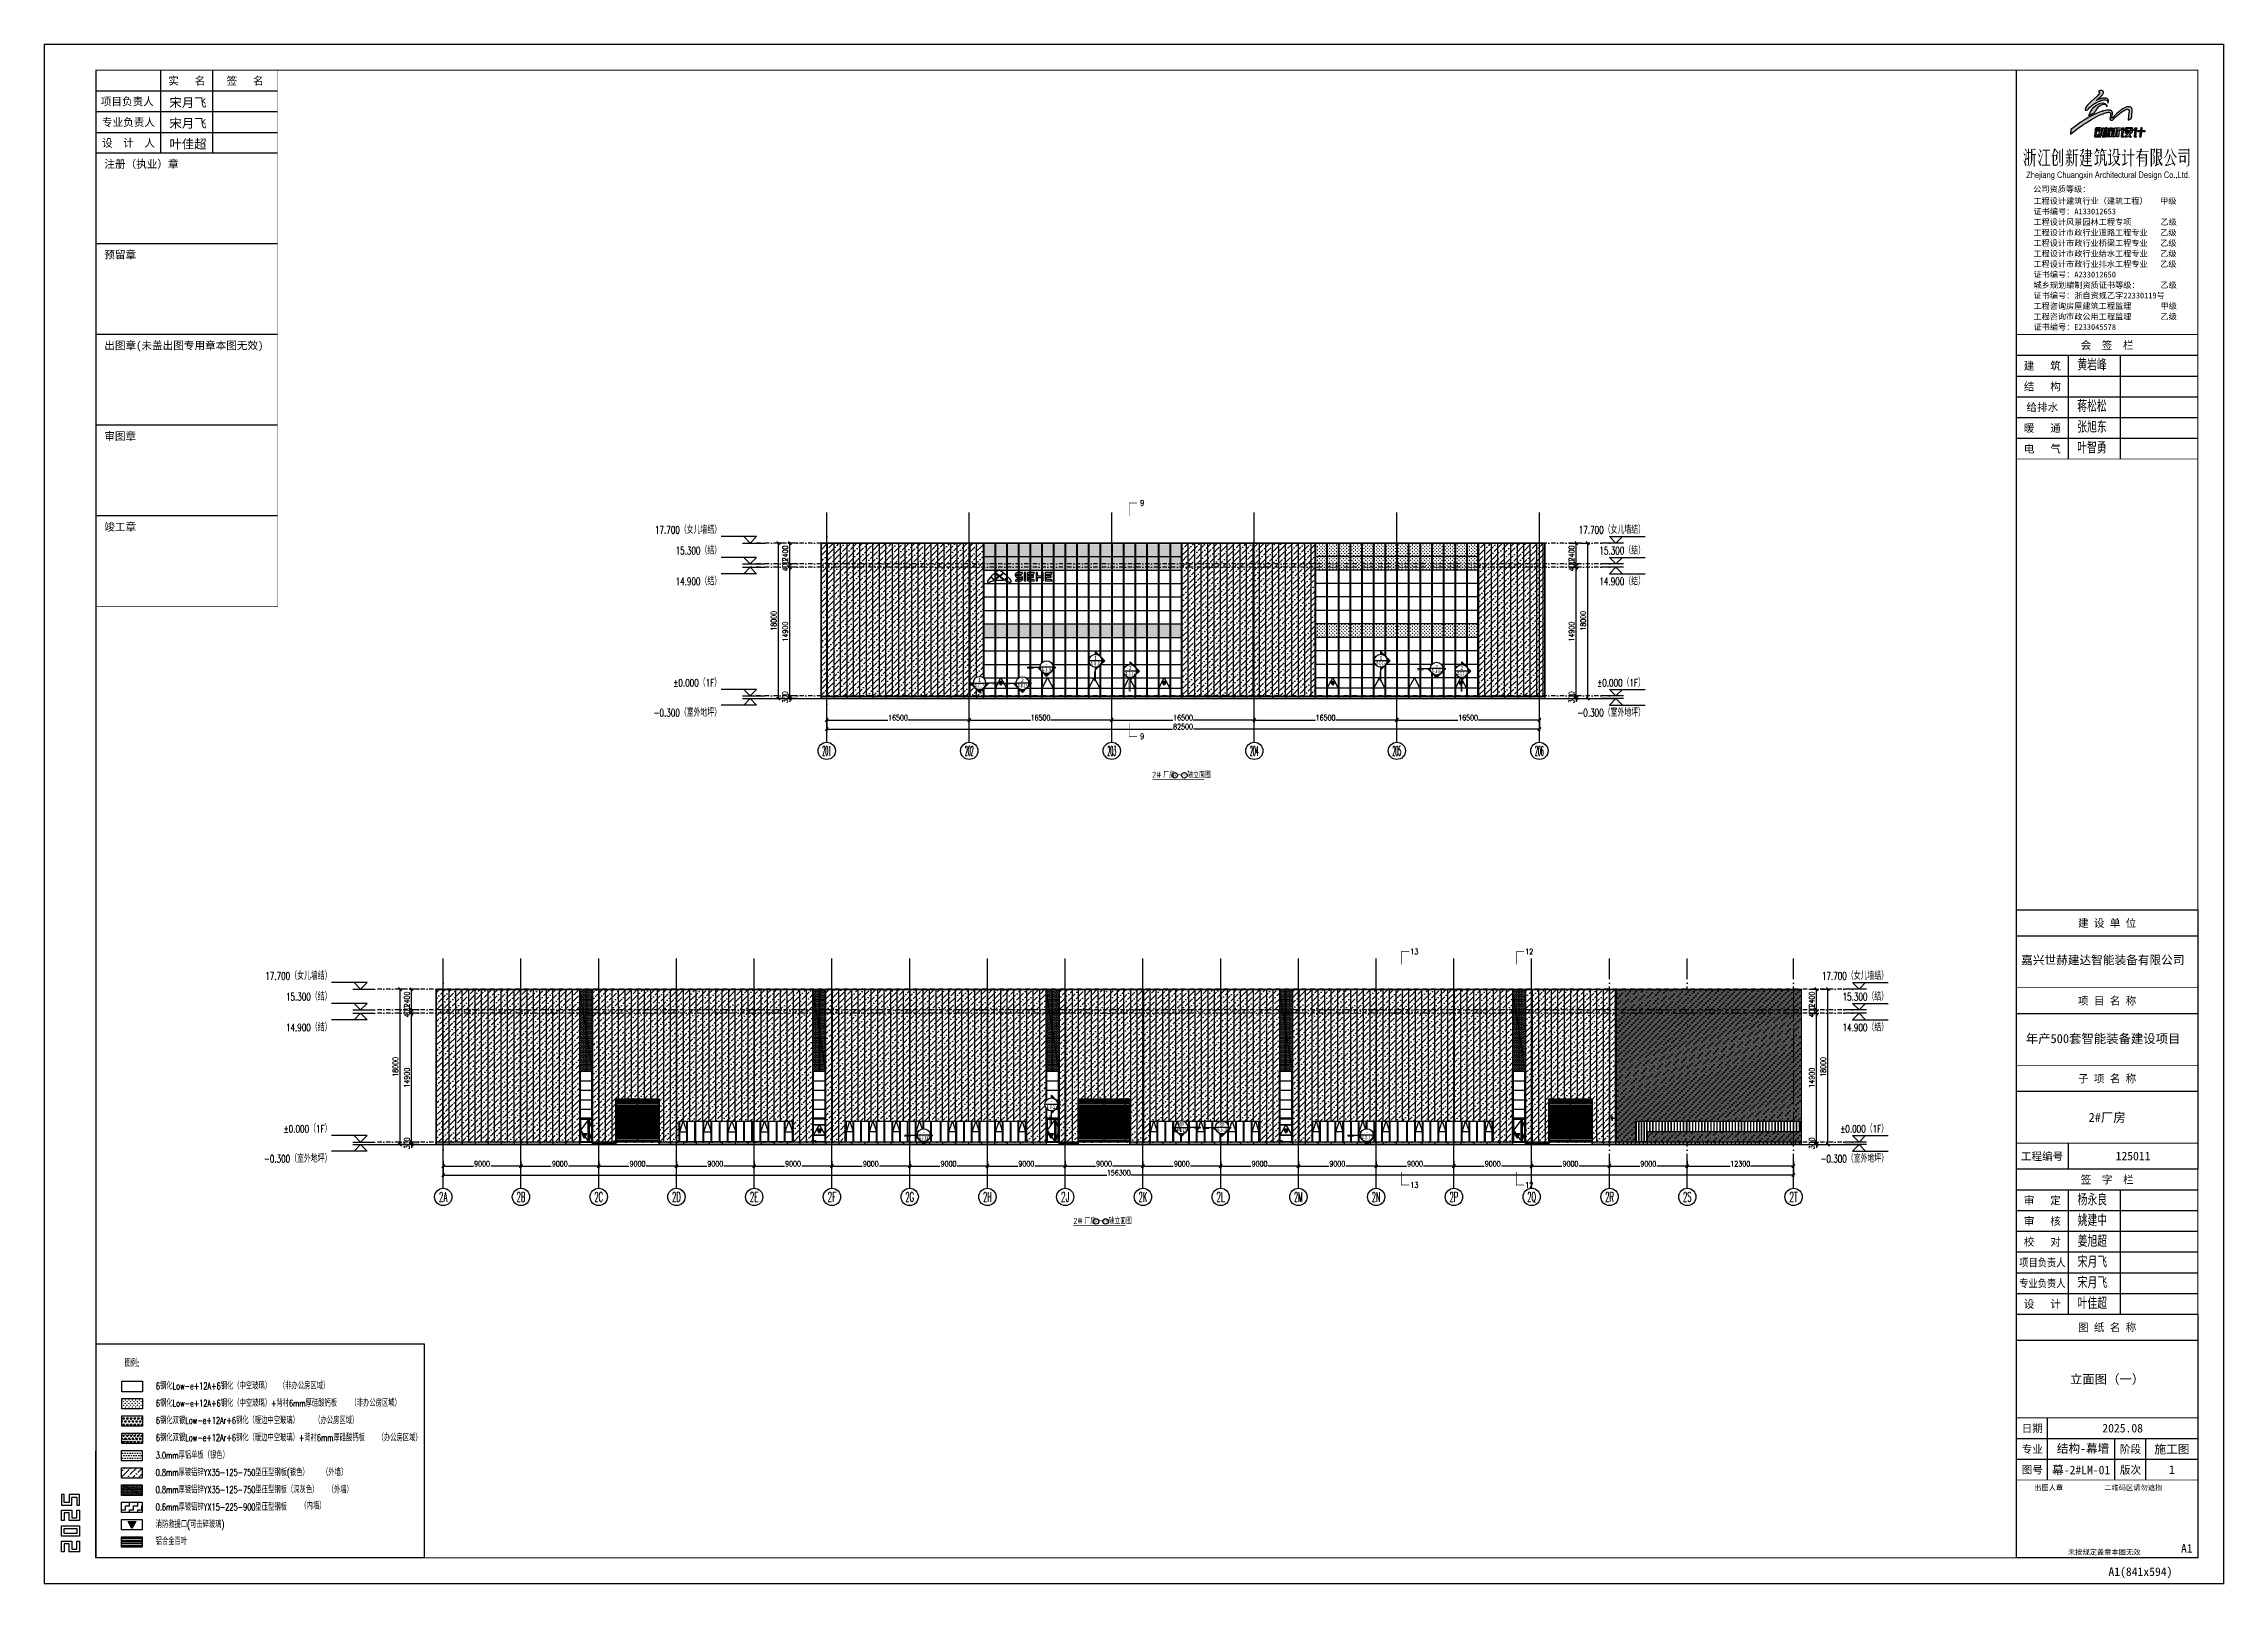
# Model space of a CAD drawing. Extents: x -2072575 to 87763, y 445513 to 805276.
# Drawn here: x -1364511 to -1112061, y 455886 to 634236 of the extents above; entities that cross this region are included whole.
import ezdxf
from ezdxf.enums import TextEntityAlignment as Align

# ---------------------------------------------------------------- set-up
doc = ezdxf.new("R2010")
doc.units = 0
doc.header["$LTSCALE"] = 1000
for name, pattern in [('__DASH', [0.35, 0.25, -0.1]), ('CENTER', [2, 1.25, -0.25, 0.25, -0.25]), ('DASHDOT', [1, 0.5, -0.25, 0, -0.25]), ('DOT', [0.25, 0, -0.25]), ('DOTE', [2.42, 2, -0.2, 0.02, -0.2])]:
    doc.linetypes.add(name, pattern=pattern)
doc.layers.get('Defpoints').update_dxf_attribs({"color": 210})
for name, color, linetype in [('!ZN1-填充-8', 8, 'Continuous'), ('!ZN1-文字-7', 7, 'Continuous'), ('!ZN1-标注-173', 173, 'Continuous'), ('!ZN3-玻璃幕墙-4', 4, 'Continuous'), ('!ZN4-辅助材料-1', 1, 'Continuous'), ('!ZN7-索引-3', 3, 'Continuous'), ('0-cxFrame', 155, 'Continuous'), ('3符号', 3, 'Continuous'), ('3铝板幕墙', 3, 'Continuous'), ('4玻璃幕墙', 4, 'Continuous'), ('A-AXIS-DOTE', 14, 'DOTE'), ('A-HATCH-2', 251, 'Continuous'), ('A-LIN-V', 9, 'Continuous'), ('A-SFCE', 30, 'Continuous'), ('A-WINDOW', 140, 'Continuous'), ('A-云线', 50, 'Continuous'), ('A-门窗表显示尺寸', 160, 'Continuous'), ('AS-WALL', 40, 'Continuous'), ('DIM', 173, 'Continuous'), ('DIM_SYMB', 3, 'Continuous'), ('DOT', 8, 'DOT'), ('DOTE', 1, 'CENTER'), ('IE-填充-JYZS', 7, 'Continuous'), ('PUB_TEXT', 7, 'Continuous'), ('qianming', 155, 'Continuous'), ('压型钢板', 23, 'Continuous')]:
    doc.layers.add(name, color=color, linetype=linetype)
doc.layers.add('0-cxText', color=131, linetype='Continuous', lineweight=25)
doc.layers.add('A-WALL-HATCH', color=8, linetype='Continuous', lineweight=13)
doc.styles.add('_TCH_AXIS', font='COMPLEX', dxfattribs={"bigfont": 'GBCBIG'})
doc.styles.add('_TCH_LABEL', font='COMPLEX', dxfattribs={"bigfont": 'GBCBIG'})
doc.styles.add('A-DIM_T3', font='SIMPLEX', dxfattribs={"width": 0.705882, "bigfont": 'GBCBIG'})
doc.styles.add('A-STANDARD', font='SIMPLEX', dxfattribs={"bigfont": 'GBCBIG'})
doc.styles.add('BZHZ', font='bzxw', dxfattribs={"width": 0.8, "bigfont": 'bzhz'})
doc.styles.add('cx_biaoti', font='')
doc.styles.add('cx_tuming', font='simhei.ttf')
doc.styles.add('cx_tuqian1', font='')
doc.styles.add('DHTEXT-1', font='romans.shx', dxfattribs={"width": 0.7, "bigfont": 'chinese.shx'})
doc.styles.get("Standard").update_dxf_attribs({"font": 'gbenor.shx', "bigfont": 'gbcbig.shx'})
doc.styles.add('ZNTextStyle', font='ROMANS.shx', dxfattribs={"width": 0.7, "bigfont": 'CHINESE.shx'})
doc.styles.add('中南符号', font='simhei.ttf')
doc.styles.add('卓越符号', font='ROMANS.shx', dxfattribs={"width": 0.7, "bigfont": 'CHINESE.shx'})
doc.styles.add('图框宋体', font='', dxfattribs={"width": 0.75})
doc.styles.add('样式 1', font='romans.shx', dxfattribs={"width": 0.7, "bigfont": 'chinese.shx'})
doc.styles.add('黑体', font='simhei.ttf', dxfattribs={"height": 12})
doc.styles.get('cx_biaoti').set_extended_font_data('SimSun')
doc.styles.get('cx_tuqian1').set_extended_font_data('SimSun')
doc.styles.get('图框宋体').set_extended_font_data('SimSun')
doc.dimstyles.new('A-DIM&&20', dxfattribs={"dimtxt": 59.5, "dimasz": 20, "dimexe": 20, "dimexo": 20, "dimgap": 25.25, "dimtad": 1, "dimdec": 0, "dimzin": 0, "dimdsep": 46, "dimtxsty": 'A-DIM_T3', "dimblk": 'ARCHTICK', "dimcen": 0.09, "dimclrt": 7, "dimazin": 2, "dimtfac": 1, "dimtdec": 0, "dimtix": 1, "dimtmove": 2, "dimatfit": 3, "dimfxl": 0, "dimtolj": 1, "dimtzin": 0, "dimarcsym": 0})
doc.dimstyles.new('ZN250', dxfattribs={"dimscale": 250, "dimtxt": 2.5, "dimasz": 1.5, "dimexe": 1, "dimexo": 2, "dimgap": 0.9, "dimtad": 1, "dimdec": 0, "dimdsep": 46, "dimtxsty": 'DHTEXT-1', "dimblk": 'ARCHTICK', "dimcen": 2.5, "dimclrd": 173, "dimclre": 173, "dimclrt": 7, "dimazin": 2, "dimtfac": 1, "dimtdec": 0, "dimtix": 1, "dimtmove": 2, "dimatfit": 3, "dimfxl": 0, "dimarcsym": 0})
pattern_1 = [(45, (0, 0), (252.5697, 926.08891), [1190.625, -238.125, 0, -238.125])]
pattern_2 = [(0, (0, 0), (95.25, 95.25), [95.25, -95.25])]

# ---------------------------------------------------------------- blocks, each defined once
blk = doc.blocks.new('G$C8AAC1FDD')
at = {"layer": 'A-LIN-V'}
for p, q in [((-2.46, 0), (-2.47, -0.01)), ((-2.45, 0.01), (-2.46, 0)), ((-2.33, 0.12), (-2.45, 0.01)), ((-2.33, 0.12), (-2.28, 0.17)), ((-2.19, 0.25), (-2.28, 0.17)), ((-2.17, 0.27), (-2.19, 0.25)), ((-2.14, 0.29), (-2.17, 0.27)), ((-2.11, 0.3), (-2.14, 0.29)), ((-2.08, 0.31), (-2.11, 0.3)), ((-2.08, 0.31), (-2.08, 0.31)), ((-2.06, 0.31), (-2.08, 0.31)), ((-2.03, 0.3), (-2.06, 0.31)), ((-2.06, 0.31), (-2.06, 0.31)), ((-2.02, 0.3), (-2.03, 0.3)), ((-2.03, 0.3), (-2.03, 0.3)), ((-2, 0.29), (-2.02, 0.3)), ((-2.02, 0.3), (-2.02, 0.3)), ((-2, 0.29), (-2, 0.29)), ((-2, 0.29), (-1.76, 0.11)), ((-1.98, 0.42), (-1.99, 0.41)), ((-1.99, 0.41), (-1.99, 0.39)), ((-1.99, 0.39), (-1.99, 0.38)), ((-1.99, 0.38), (-1.99, 0.37)), ((-1.99, 0.37), (-1.98, 0.35)), ((-1.96, 0.43), (-1.98, 0.42)), ((-1.98, 0.35), (-1.98, 0.34)), ((-1.98, 0.34), (-1.96, 0.33)), ((-1.95, 0.44), (-1.96, 0.43)), ((-1.63, 0.09), (-1.96, 0.33)), ((-1.64, 0.67), (-1.95, 0.44)), ((-1.71, 0.08), (-1.76, 0.11)), ((-1.76, 0.11), (-1.76, 0.11)), ((-1.69, 0.05), (-1.71, 0.08)), ((-1.71, 0.08), (-1.71, 0.08)), ((-1.67, 0.02), (-1.69, 0.05)), ((-1.69, 0.05), (-1.69, 0.05)), ((-1.67, 0), (-1.67, 0.02)), ((-1.67, 0.02), (-1.67, 0.02)), ((-1.63, 0.67), (-1.64, 0.67)), ((-1.61, 0.68), (-1.63, 0.67)), ((-1.63, 0.09), (-1.61, 0.08)), ((-1.59, 0.69), (-1.61, 0.68)), ((-1.61, 0.08), (-1.6, 0.07)), ((-1.6, 0.07), (-1.58, 0.07)), ((-1.57, 0.69), (-1.59, 0.69)), ((-1.58, 0.07), (-1.56, 0.07)), ((-1.57, 0.69), (-1.57, 0.69)), ((-1.55, 0.69), (-1.57, 0.69)), ((-1.56, 0.07), (-1.56, 0.07)), ((-1.56, 0.07), (-1.54, 0.07)), ((-1.55, 0.69), (-1.55, 0.69)), ((-1.53, 0.69), (-1.55, 0.69)), ((-1.54, 0.07), (-1.52, 0.07)), ((-1.54, 0.07), (-1.54, 0.07)), ((-1.53, 0.69), (-1.53, 0.69)), ((-1.52, 0.68), (-1.53, 0.69)), ((-1.52, 0.68), (-1.52, 0.68)), ((-1.5, 0.67), (-1.52, 0.68)), ((-1.52, 0.07), (-1.5, 0.08)), ((-1.52, 0.07), (-1.52, 0.07)), ((-1.5, 0.67), (-1.5, 0.67)), ((-1.49, 0.66), (-1.5, 0.67)), ((-1.5, 0.08), (-1.49, 0.09)), ((-1.5, 0.08), (-1.5, 0.08)), ((-1.49, 0.66), (-1.49, 0.66)), ((-1.49, 0.66), (-1.16, 0.43)), ((-1.49, 0.09), (-1.48, 0.1)), ((-1.49, 0.09), (-1.49, 0.09)), ((-1.48, 0.1), (-1.4, 0.15)), ((-1.48, 0.1), (-1.48, 0.1)), ((-1.44, 0.03), (-1.45, 0)), ((-1.45, 0), (-1.45, -0.02)), ((-1.42, 0.06), (-1.44, 0.03)), ((-1.39, 0.09), (-1.42, 0.06)), ((-1.4, 0.15), (-1.16, 0.32)), ((-1.4, 0.15), (-1.4, 0.15)), ((-1.36, 0.11), (-1.39, 0.09)), ((-1.36, 0.11), (-1.13, 0.27)), ((-1.16, 0.43), (-1.16, 0.43)), ((-1.15, 0.42), (-1.16, 0.43)), ((-1.16, 0.32), (-1.15, 0.33)), ((-1.16, 0.32), (-1.16, 0.32)), ((-1.15, 0.42), (-1.15, 0.42)), ((-1.14, 0.41), (-1.15, 0.42)), ((-1.15, 0.33), (-1.14, 0.34)), ((-1.15, 0.33), (-1.15, 0.33)), ((-1.14, 0.41), (-1.14, 0.41)), ((-1.13, 0.4), (-1.14, 0.41)), ((-1.14, 0.34), (-1.13, 0.36)), ((-1.14, 0.34), (-1.14, 0.34)), ((-1.13, 0.4), (-1.13, 0.4)), ((-1.13, 0.38), (-1.13, 0.4)), ((-1.13, 0.4), (-1.13, 0.4)), ((-1.13, 0.38), (-1.13, 0.38)), ((-1.13, 0.37), (-1.13, 0.38)), ((-1.13, 0.37), (-1.13, 0.37)), ((-1.13, 0.36), (-1.13, 0.37)), ((-1.13, 0.27), (-1.13, 0.36)), ((-1.13, 0.36), (-1.13, 0.36)), ((-1.13, 0.36), (-1.13, 0.36)), ((-1.12, 0.28), (-1.13, 0.27)), ((-1.11, 0.28), (-1.12, 0.28)), ((-1.1, 0.29), (-1.11, 0.28)), ((-1.08, 0.3), (-1.1, 0.29)), ((-1.06, 0.3), (-1.08, 0.3)), ((-1.08, 0.3), (-1.08, 0.3)), ((-1.05, 0.3), (-1.06, 0.3)), ((-1.03, 0.3), (-1.05, 0.3)), ((-1, 0.29), (-1.03, 0.3)), ((-1.03, 0.3), (-1.03, 0.3)), ((-0.97, 0.27), (-1, 0.29)), ((-1, 0.29), (-1, 0.29)), ((-0.94, 0.25), (-0.97, 0.27)), ((-0.97, 0.27), (-0.97, 0.27)), ((-0.94, 0.25), (-0.94, 0.25)), ((-0.68, 0.01), (-0.94, 0.25)), ((-0.67, 0), (-0.68, 0.01)), ((-0.68, 0.01), (-0.68, 0.01)), ((-0.66, -0.01), (-0.67, 0)), ((-0.67, 0), (-0.67, 0)), ((0.3, 0.23), (0.29, 0.16)), ((0.29, 0.16), (0.29, 0.08)), ((0.29, 0.08), (0.3, 0)), ((0.33, 0.3), (0.3, 0.23)), ((0.38, 0.34), (0.33, 0.3)), ((0.44, 0.38), (0.38, 0.34)), ((0.51, 0.39), (0.44, 0.38)), ((0.45, 0.18), (0.46, 0.2)), ((0.45, 0.15), (0.45, 0.18)), ((0.45, 0.18), (0.45, 0.18)), ((0.45, 0.15), (0.45, 0.15)), ((0.45, 0.07), (0.45, 0.15)), ((0.45, 0.05), (0.45, 0.07)), ((0.45, 0.07), (0.45, 0.07)), ((0.46, 0.03), (0.45, 0.05)), ((0.45, 0.05), (0.45, 0.05)), ((0.46, 0.2), (0.47, 0.21)), ((0.46, 0.2), (0.46, 0.2)), ((0.47, 0.02), (0.46, 0.03)), ((0.46, 0.03), (0.46, 0.03)), ((0.47, 0.21), (0.49, 0.22)), ((0.48, 0.21), (0.47, 0.21)), ((0.49, 0.01), (0.47, 0.02)), ((0.48, 0.02), (0.47, 0.02)), ((0.49, 0.22), (0.51, 0.22)), ((0.49, 0.22), (0.49, 0.22)), ((0.51, 0.01), (0.49, 0.01)), ((0.49, 0.01), (0.49, 0.01)), ((0.51, 0.39), (0.51, 0.39)), ((1.12, 0.39), (0.51, 0.39)), ((0.51, 0.22), (1.03, 0.22)), ((0.51, 0.01), (0.51, 0.01)), ((0.9, 0.01), (0.51, 0.01)), ((0.98, 0), (0.9, 0.01)), ((0.9, 0.01), (0.9, 0.01)), ((1.03, 0.22), (1.12, 0.39)), ((1.03, 0.22), (1.03, 0.22)), ((1.12, 0.39), (1.12, 0.39)), ((1.33, 0.39), (1.33, -0.55)), ((1.33, 0.39), (1.33, 0.39)), ((1.5, 0.39), (1.33, 0.39)), ((1.5, -0.55), (1.5, 0.39)), ((1.5, 0.39), (1.5, 0.39)), ((1.71, 0.39), (1.71, -0.55)), ((1.71, 0.39), (1.71, 0.39)), ((2.44, 0.39), (1.71, 0.39)), ((1.87, 0.22), (2.42, 0.22)), ((1.87, 0.02), (1.87, 0.22)), ((1.87, 0.02), (1.87, 0.02)), ((2.4, 0.02), (1.87, 0.02)), ((2.4, -0.15), (2.4, 0.02)), ((2.4, 0.02), (2.4, 0.02)), ((2.42, 0.22), (2.44, 0.26)), ((2.42, 0.22), (2.42, 0.22)), ((2.49, 0.39), (2.44, 0.39)), ((2.44, 0.26), (2.49, 0.34)), ((2.52, 0.39), (2.49, 0.39)), ((2.49, 0.34), (2.52, 0.39)), ((2.52, 0.39), (2.52, 0.39)), ((2.7, 0.39), (2.7, -0.55)), ((2.7, 0.39), (2.7, 0.39)), ((2.87, 0.39), (2.7, 0.39)), ((2.87, 0), (2.87, 0.39)), ((2.87, 0), (2.87, 0.39)), ((2.87, 0.39), (2.87, 0.39)), ((3.35, 0.39), (3.35, 0)), ((3.35, 0.39), (3.35, 0.39)), ((3.51, 0.39), (3.35, 0.39)), ((3.51, -0.55), (3.51, 0.39)), ((3.51, -0.55), (3.51, 0.39)), ((3.51, 0.39), (3.51, 0.39)), ((3.73, 0.39), (3.73, -0.55)), ((3.73, 0.39), (3.73, 0.39)), ((3.81, 0.39), (3.73, 0.39)), ((3.9, 0.39), (3.81, 0.39)), ((3.81, 0.39), (3.81, 0.39)), ((4.54, 0.39), (3.9, 0.39)), ((3.9, 0.39), (3.9, 0.39)), ((3.9, 0.02), (3.9, 0.22)), ((3.9, 0.02), (3.9, 0.22)), ((3.9, 0.22), (3.9, 0.22)), ((3.9, 0.22), (4.44, 0.22)), ((3.9, 0.02), (3.9, 0.02)), ((4.42, 0.02), (3.9, 0.02)), ((4.42, -0.15), (4.42, 0.02)), ((4.43, 0.02), (4.42, 0.02)), ((4.43, -0.15), (4.43, 0.02)), ((4.44, 0.22), (4.54, 0.39)), ((4.44, 0.22), (4.54, 0.39)), ((4.44, 0.22), (4.44, 0.22)), ((4.54, 0.39), (4.54, 0.39)), ((-2.93, -0.55), (-2.94, -0.58)), ((-2.94, -0.58), (-2.94, -0.6)), ((-2.94, -0.6), (-2.94, -0.64)), ((-2.94, -0.64), (-2.92, -0.67)), ((-2.92, -0.53), (-2.93, -0.55)), ((-2.91, -0.52), (-2.92, -0.53)), ((-2.92, -0.67), (-2.91, -0.69)), ((-2.9, -0.51), (-2.91, -0.52)), ((-2.88, -0.72), (-2.91, -0.69)), ((-2.67, -0.23), (-2.9, -0.51)), ((-2.85, -0.76), (-2.88, -0.72)), ((-2.83, -0.78), (-2.85, -0.76)), ((-2.83, -0.78), (-2.8, -0.77)), ((-2.83, -0.78), (-2.83, -0.78)), ((-2.8, -0.77), (-2.74, -0.73)), ((-2.8, -0.77), (-2.8, -0.77)), ((-2.74, -0.73), (-2.67, -0.69)), ((-2.74, -0.73), (-2.74, -0.73)), ((-2.66, -0.21), (-2.67, -0.23)), ((-2.67, -0.69), (-2.6, -0.66)), ((-2.67, -0.69), (-2.67, -0.69)), ((-2.63, -0.18), (-2.66, -0.21)), ((-2.6, -0.16), (-2.63, -0.18)), ((-2.57, -0.15), (-2.6, -0.16)), ((-2.6, -0.66), (-2.52, -0.63)), ((-2.6, -0.66), (-2.6, -0.66)), ((-2.57, -0.15), (-2.57, -0.15)), ((-2.55, -0.15), (-2.57, -0.15)), ((-2.53, -0.16), (-2.55, -0.15)), ((-2.55, -0.15), (-2.55, -0.15)), ((-2.52, -0.16), (-2.53, -0.16)), ((-2.53, -0.16), (-2.53, -0.16)), ((-2.5, -0.17), (-2.52, -0.16)), ((-2.52, -0.16), (-2.52, -0.16)), ((-2.52, -0.63), (-2.44, -0.6)), ((-2.52, -0.63), (-2.52, -0.63)), ((-2.5, -0.17), (-2.5, -0.17)), ((-2.31, -0.34), (-2.5, -0.17)), ((-2.48, -0.03), (-2.49, -0.05)), ((-2.49, -0.05), (-2.49, -0.07)), ((-2.49, -0.07), (-2.49, -0.1)), ((-2.49, -0.1), (-2.47, -0.12)), ((-2.47, -0.01), (-2.48, -0.03)), ((-2.47, -0.12), (-2.46, -0.14)), ((-2.31, -0.27), (-2.46, -0.14)), ((-2.44, -0.6), (-2.35, -0.57)), ((-2.44, -0.6), (-2.44, -0.6)), ((-2.35, -0.57), (-2.31, -0.56)), ((-2.35, -0.57), (-2.35, -0.57)), ((-2.26, -0.31), (-2.31, -0.27)), ((-2.31, -0.34), (-2.26, -0.39)), ((-2.31, -0.56), (-2.26, -0.54)), ((-2.22, -0.35), (-2.26, -0.31)), ((-2.22, -0.43), (-2.26, -0.39)), ((-2.26, -0.54), (-2.2, -0.52)), ((-2.26, -0.54), (-2.26, -0.54)), ((-2.26, -0.54), (-2.26, -0.54)), ((-2.22, -0.35), (-2.21, -0.36)), ((-2.21, -0.44), (-2.22, -0.43)), ((-2.22, -0.43), (-2.22, -0.43)), ((-2.21, -0.36), (-2.2, -0.37)), ((-2.2, -0.45), (-2.21, -0.44)), ((-2.21, -0.44), (-2.21, -0.44)), ((-2.2, -0.37), (-2.18, -0.38)), ((-2.2, -0.46), (-2.2, -0.45)), ((-2.2, -0.45), (-2.2, -0.45)), ((-2.19, -0.48), (-2.2, -0.46)), ((-2.2, -0.46), (-2.2, -0.46)), ((-2.2, -0.52), (-2.19, -0.51)), ((-2.2, -0.52), (-2.2, -0.52)), ((-2.19, -0.49), (-2.19, -0.48)), ((-2.19, -0.48), (-2.19, -0.48)), ((-2.19, -0.5), (-2.19, -0.49)), ((-2.19, -0.49), (-2.19, -0.49)), ((-2.19, -0.51), (-2.19, -0.5)), ((-2.19, -0.5), (-2.19, -0.5)), ((-2.19, -0.51), (-2.19, -0.51)), ((-2.18, -0.38), (-2.16, -0.39)), ((-2.16, -0.39), (-2.14, -0.39)), ((-2.14, -0.39), (-2.14, -0.39)), ((-2.14, -0.39), (-2.11, -0.39)), ((-2.11, -0.39), (-2.08, -0.38)), ((-2.11, -0.39), (-2.11, -0.39)), ((-2.08, -0.38), (-2.06, -0.36)), ((-2.08, -0.38), (-2.08, -0.38)), ((-2.06, -0.36), (-2.05, -0.35)), ((-2.06, -0.36), (-2.06, -0.36)), ((-1.7, -0.06), (-2.05, -0.35)), ((-2.05, -0.35), (-2.05, -0.35)), ((-2.04, -0.46), (-2.05, -0.48)), ((-2.05, -0.48), (-2.02, -0.49)), ((-2.03, -0.44), (-2.04, -0.46)), ((-2.02, -0.42), (-2.03, -0.44)), ((-2.01, -0.4), (-2.02, -0.42)), ((-2.02, -0.49), (-2.02, -0.49)), ((-2.02, -0.49), (-1.97, -0.49)), ((-1.99, -0.39), (-2.01, -0.4)), ((-1.98, -0.38), (-1.99, -0.39)), ((-1.97, -0.37), (-1.98, -0.38)), ((-1.97, -0.37), (-1.67, -0.1)), ((-1.97, -0.49), (-1.91, -0.48)), ((-1.97, -0.49), (-1.97, -0.49)), ((-1.91, -0.48), (-1.85, -0.47)), ((-1.91, -0.48), (-1.91, -0.48)), ((-1.85, -0.47), (-1.85, -0.47)), ((-1.85, -0.47), (-1.79, -0.47)), ((-1.79, -0.47), (-1.73, -0.46)), ((-1.79, -0.47), (-1.79, -0.47)), ((-1.73, -0.46), (-1.73, -0.46)), ((-1.73, -0.46), (-1.67, -0.46)), ((-1.7, -0.06), (-1.69, -0.05)), ((-1.7, -0.06), (-1.7, -0.06)), ((-1.69, -0.05), (-1.68, -0.03)), ((-1.69, -0.05), (-1.69, -0.05)), ((-1.68, -0.03), (-1.67, -0.02)), ((-1.68, -0.03), (-1.68, -0.03)), ((-1.67, -0.02), (-1.67, 0)), ((-1.67, 0), (-1.67, 0)), ((-1.67, -0.02), (-1.67, -0.02)), ((-1.65, -0.09), (-1.67, -0.1)), ((-1.67, -0.46), (-1.6, -0.46)), ((-1.63, -0.08), (-1.65, -0.09)), ((-1.61, -0.07), (-1.63, -0.08)), ((-1.59, -0.06), (-1.61, -0.07)), ((-1.6, -0.46), (-1.54, -0.46)), ((-1.56, -0.06), (-1.59, -0.06)), ((-1.54, -0.07), (-1.56, -0.06)), ((-1.56, -0.06), (-1.56, -0.06)), ((-1.51, -0.07), (-1.54, -0.07)), ((-1.54, -0.07), (-1.54, -0.07)), ((-1.54, -0.46), (-1.48, -0.46)), ((-1.49, -0.08), (-1.51, -0.07)), ((-1.51, -0.07), (-1.51, -0.07)), ((-1.47, -0.1), (-1.49, -0.08)), ((-1.49, -0.08), (-1.49, -0.08)), ((-1.48, -0.46), (-1.42, -0.46)), ((-1.47, -0.1), (-1.47, -0.1)), ((-1.47, -0.1), (-1.16, -0.36)), ((-1.45, -0.02), (-1.45, -0.04)), ((-1.45, -0.04), (-1.44, -0.05)), ((-1.44, -0.05), (-1.43, -0.06)), ((-1.43, -0.06), (-1.11, -0.33)), ((-1.42, -0.46), (-1.36, -0.46)), ((-1.36, -0.46), (-1.3, -0.47)), ((-1.3, -0.47), (-1.24, -0.47)), ((-1.24, -0.47), (-1.19, -0.48)), ((-1.19, -0.48), (-1.13, -0.49)), ((-1.16, -0.36), (-1.16, -0.36)), ((-1.15, -0.37), (-1.16, -0.36)), ((-1.13, -0.39), (-1.15, -0.37)), ((-1.15, -0.37), (-1.15, -0.37)), ((-1.12, -0.4), (-1.13, -0.39)), ((-1.13, -0.39), (-1.13, -0.39)), ((-1.13, -0.49), (-1.11, -0.49)), ((-1.12, -0.4), (-1.12, -0.4)), ((-1.11, -0.42), (-1.12, -0.4)), ((-1.07, -0.36), (-1.11, -0.33)), ((-1.09, -0.44), (-1.11, -0.42)), ((-1.11, -0.42), (-1.11, -0.42)), ((-1.11, -0.42), (-1.11, -0.42)), ((-1.11, -0.49), (-1.08, -0.49)), ((-1.09, -0.47), (-1.09, -0.44)), ((-1.09, -0.44), (-1.09, -0.44)), ((-1.08, -0.49), (-1.09, -0.47)), ((-1.09, -0.47), (-1.09, -0.47)), ((-1.08, -0.49), (-1.08, -0.49)), ((-1.07, -0.36), (-1.06, -0.37)), ((-1.06, -0.37), (-1.03, -0.39)), ((-1.06, -0.37), (-1.06, -0.37)), ((-1.03, -0.39), (-1, -0.4)), ((-1, -0.4), (-1, -0.4)), ((-1, -0.4), (-0.97, -0.4)), ((-0.97, -0.4), (-0.95, -0.39)), ((-0.97, -0.4), (-0.97, -0.4)), ((-0.95, -0.39), (-0.93, -0.38)), ((-0.95, -0.39), (-0.95, -0.39)), ((-0.93, -0.38), (-0.92, -0.37)), ((-0.93, -0.38), (-0.93, -0.38)), ((-0.92, -0.49), (-0.93, -0.5)), ((-0.93, -0.5), (-0.93, -0.51)), ((-0.93, -0.51), (-0.88, -0.53)), ((-0.92, -0.37), (-0.9, -0.36)), ((-0.92, -0.37), (-0.92, -0.37)), ((-0.91, -0.45), (-0.92, -0.46)), ((-0.92, -0.46), (-0.92, -0.47)), ((-0.92, -0.47), (-0.92, -0.49)), ((-0.9, -0.43), (-0.91, -0.44)), ((-0.91, -0.44), (-0.91, -0.45)), ((-0.66, -0.14), (-0.9, -0.36)), ((-0.9, -0.43), (-0.62, -0.18)), ((-0.9, -0.36), (-0.9, -0.36)), ((-0.88, -0.53), (-0.79, -0.56)), ((-0.79, -0.56), (-0.71, -0.58)), ((-0.71, -0.58), (-0.62, -0.61)), ((-0.65, -0.03), (-0.66, -0.01)), ((-0.66, -0.01), (-0.66, -0.01)), ((-0.66, -0.14), (-0.64, -0.12)), ((-0.66, -0.14), (-0.66, -0.14)), ((-0.64, -0.05), (-0.65, -0.03)), ((-0.65, -0.03), (-0.65, -0.03)), ((-0.63, -0.07), (-0.64, -0.05)), ((-0.64, -0.05), (-0.64, -0.05)), ((-0.64, -0.12), (-0.63, -0.09)), ((-0.64, -0.12), (-0.64, -0.12)), ((-0.63, -0.09), (-0.63, -0.07)), ((-0.63, -0.07), (-0.63, -0.07)), ((-0.63, -0.09), (-0.63, -0.09)), ((-0.61, -0.17), (-0.62, -0.18)), ((-0.62, -0.61), (-0.54, -0.65)), ((-0.6, -0.16), (-0.61, -0.17)), ((-0.58, -0.16), (-0.6, -0.16)), ((-0.56, -0.15), (-0.58, -0.16)), ((-0.56, -0.15), (-0.56, -0.15)), ((-0.54, -0.16), (-0.56, -0.15)), ((-0.51, -0.17), (-0.54, -0.16)), ((-0.54, -0.16), (-0.54, -0.16)), ((-0.54, -0.65), (-0.47, -0.68)), ((-0.48, -0.19), (-0.51, -0.17)), ((-0.51, -0.17), (-0.51, -0.17)), ((-0.45, -0.22), (-0.48, -0.19)), ((-0.48, -0.19), (-0.48, -0.19)), ((-0.47, -0.68), (-0.4, -0.72)), ((-0.45, -0.22), (-0.45, -0.22)), ((-0.45, -0.22), (-0.21, -0.51)), ((-0.4, -0.72), (-0.33, -0.75)), ((-0.33, -0.75), (-0.28, -0.78)), ((-0.28, -0.78), (-0.27, -0.77)), ((-0.28, -0.78), (-0.28, -0.78)), ((-0.27, -0.76), (-0.26, -0.75)), ((-0.27, -0.77), (-0.27, -0.76)), ((-0.27, -0.76), (-0.27, -0.76)), ((-0.27, -0.77), (-0.27, -0.77)), ((-0.26, -0.75), (-0.25, -0.74)), ((-0.26, -0.75), (-0.26, -0.75)), ((-0.25, -0.74), (-0.24, -0.72)), ((-0.25, -0.74), (-0.25, -0.74)), ((-0.24, -0.72), (-0.23, -0.71)), ((-0.24, -0.72), (-0.24, -0.72)), ((-0.23, -0.71), (-0.22, -0.7)), ((-0.23, -0.71), (-0.23, -0.71)), ((-0.22, -0.7), (-0.2, -0.68)), ((-0.21, -0.7), (-0.22, -0.7)), ((-0.2, -0.52), (-0.21, -0.51)), ((-0.21, -0.51), (-0.21, -0.51)), ((-0.19, -0.54), (-0.2, -0.52)), ((-0.2, -0.52), (-0.2, -0.52)), ((-0.2, -0.68), (-0.18, -0.65)), ((-0.2, -0.68), (-0.2, -0.68)), ((-0.18, -0.56), (-0.19, -0.54)), ((-0.19, -0.54), (-0.19, -0.54)), ((-0.18, -0.58), (-0.18, -0.56)), ((-0.18, -0.56), (-0.18, -0.56)), ((-0.17, -0.61), (-0.18, -0.58)), ((-0.17, -0.58), (-0.18, -0.58)), ((-0.18, -0.65), (-0.17, -0.61)), ((-0.18, -0.65), (-0.18, -0.65)), ((-0.17, -0.61), (-0.17, -0.61)), ((0.38, -0.39), (0.28, -0.55)), ((0.28, -0.55), (0.9, -0.55)), ((0.3, 0), (0.33, -0.06)), ((0.33, -0.06), (0.38, -0.11)), ((0.38, -0.11), (0.44, -0.14)), ((0.38, -0.39), (0.38, -0.39)), ((0.9, -0.39), (0.38, -0.39)), ((0.44, -0.14), (0.51, -0.16)), ((0.51, -0.16), (0.9, -0.16)), ((0.9, -0.16), (0.91, -0.16)), ((0.92, -0.39), (0.9, -0.39)), ((0.9, -0.55), (0.97, -0.54)), ((0.9, -0.55), (0.9, -0.55)), ((0.91, -0.16), (0.93, -0.16)), ((0.93, -0.38), (0.92, -0.39)), ((0.93, -0.16), (0.94, -0.17)), ((0.95, -0.36), (0.93, -0.38)), ((0.94, -0.17), (0.95, -0.2)), ((0.95, -0.2), (0.96, -0.23)), ((0.96, -0.32), (0.95, -0.35)), ((0.95, -0.35), (0.95, -0.36)), ((0.96, -0.23), (0.96, -0.32)), ((0.97, -0.54), (1.03, -0.51)), ((0.97, -0.54), (0.97, -0.54)), ((1.04, -0.03), (0.98, 0)), ((0.98, 0), (0.98, 0)), ((1.03, -0.51), (1.08, -0.46)), ((1.03, -0.51), (1.03, -0.51)), ((1.08, -0.08), (1.04, -0.03)), ((1.04, -0.03), (1.04, -0.03)), ((1.11, -0.15), (1.08, -0.08)), ((1.08, -0.08), (1.08, -0.08)), ((1.08, -0.46), (1.11, -0.4)), ((1.08, -0.46), (1.08, -0.46)), ((1.12, -0.24), (1.11, -0.15)), ((1.11, -0.15), (1.11, -0.15)), ((1.11, -0.4), (1.12, -0.33)), ((1.11, -0.4), (1.11, -0.4)), ((1.12, -0.24), (1.12, -0.24)), ((1.12, -0.33), (1.12, -0.24)), ((1.12, -0.33), (1.12, -0.33)), ((1.33, -0.55), (1.5, -0.55)), ((1.5, -0.55), (1.5, -0.55)), ((1.71, -0.55), (2.47, -0.55)), ((1.87, -0.15), (2.4, -0.15)), ((1.87, -0.39), (1.87, -0.15)), ((1.87, -0.39), (1.87, -0.39)), ((2.42, -0.39), (1.87, -0.39)), ((2.4, -0.15), (2.4, -0.15)), ((2.42, -0.39), (2.42, -0.39)), ((2.46, -0.46), (2.42, -0.39)), ((2.52, -0.55), (2.46, -0.46)), ((2.47, -0.55), (2.52, -0.55)), ((2.52, -0.55), (2.52, -0.55)), ((2.52, -0.55), (2.52, -0.55)), ((2.52, -0.55), (2.52, -0.55)), ((2.7, -0.55), (2.87, -0.55)), ((3.35, 0), (2.87, 0)), ((2.87, 0), (2.87, 0)), ((2.87, -0.55), (2.87, -0.17)), ((2.87, -0.55), (2.87, -0.17)), ((2.87, -0.17), (2.87, -0.17)), ((2.87, -0.17), (3.35, -0.17)), ((2.87, -0.55), (2.87, -0.55)), ((3.35, -0.17), (3.35, -0.55)), ((3.35, -0.55), (3.51, -0.55)), ((3.51, -0.55), (3.51, -0.55)), ((3.73, -0.55), (4.54, -0.55)), ((3.9, -0.39), (3.9, -0.15)), ((3.9, -0.39), (3.9, -0.15)), ((3.9, -0.15), (3.9, -0.15)), ((3.9, -0.15), (4.42, -0.15)), ((3.9, -0.39), (3.9, -0.39)), ((4.44, -0.39), (3.9, -0.39)), ((4.42, -0.15), (4.43, -0.15)), ((4.54, -0.55), (4.44, -0.39)), ((4.54, -0.55), (4.44, -0.39)), ((4.44, -0.39), (4.44, -0.39)), ((4.54, -0.55), (4.54, -0.55))]:
    blk.add_line(p, q, dxfattribs=at)
blk = doc.blocks.new('消防救援口标识')
blk.add_wipeout([(0, 0), (-150, 260), (150, 260)]).dxf.layer = '!ZN1-标注-173'
at = {"layer": '!ZN1-填充-8'}
h = blk.add_hatch(color=252, dxfattribs=at)
h.dxf.hatch_style = 1
h.paths.add_polyline_path([(0, 0), (-150, 260), (150, 260)])
at = {"layer": '!ZN1-标注-173'}
blk.add_lwpolyline([(0, 0), (-150, 260), (150, 260)], close=True, dxfattribs=at)
at = {"layer": '!ZN1-文字-7', "ltscale": 1.5, "style": '样式 1', "width": 0.7}
blk.add_text('消', height=120, dxfattribs=at).set_placement((-62, 164), align=Align.MIDDLE_LEFT)
blk = doc.blocks.new('w4243')
at = {"layer": '!ZN4-辅助材料-1', "xscale": 2, "yscale": 2, "zscale": 2}
blk.add_blockref('消防救援口标识', (-1646421, 506714), dxfattribs=at)
blk = doc.blocks.new('WM1328')
at = {"layer": '4玻璃幕墙'}
for p, q in [((-1822540, 519937), (-1821040, 519937)), ((-1822490, 519887), (-1822090, 519887)), ((-1822440, 519837), (-1822140, 519837)), ((-1822090, 519887), (-1821090, 519887)), ((-1822040, 519837), (-1821140, 519837))]:
    blk.add_line(p, q, dxfattribs=at)
at = {"layer": 'A-WALL-HATCH'}
blk.add_blockref('w4243', (-175149, 10966), dxfattribs=at)
at = {"layer": '4玻璃幕墙'}
for p, q in [((-1822540, 517237), (-1822540, 519937)), ((-1822490, 517237), (-1822490, 519887)), ((-1822440, 517287), (-1822440, 519837)), ((-1822140, 519837), (-1822140, 517287)), ((-1822090, 517237), (-1822090, 519887)), ((-1822040, 517287), (-1822040, 519837)), ((-1821140, 519837), (-1821140, 517287)), ((-1821090, 519887), (-1821090, 517237)), ((-1821040, 519937), (-1821040, 517237)), ((-1821040, 517237), (-1822540, 517237)), ((-1822140, 517287), (-1822440, 517287)), ((-1821140, 517287), (-1822040, 517287))]:
    blk.add_line(p, q, dxfattribs=at)
for points in [[(-1822090, 519887), (-1822490, 518640), (-1822090, 517237)], [(-1822090, 519887), (-1821140, 518630), (-1822090, 517237)]]:
    blk.add_lwpolyline(points, dxfattribs=at)
blk = doc.blocks.new('*U88')
at = {"layer": '!ZN3-玻璃幕墙-4', "color": 7, "ltscale": 10}
blk.add_lwpolyline([(0, 0), (670, 1200), (1340, 0)], dxfattribs=at)
blk = doc.blocks.new('er446')
at = {"layer": '4玻璃幕墙', "ltscale": 1.5}
for p, q in [((-1821070, 519237), (-1822410, 519237)), ((-1821070, 518037), (-1822410, 518037))]:
    blk.add_line(p, q, dxfattribs=at)
at = {"layer": '!ZN3-玻璃幕墙-4', "ltscale": 500}
blk.add_blockref('*U88', (-1822410, 518037), dxfattribs=at)
at = {"layer": 'A-门窗表显示尺寸', "color": 3, "style": 'A-STANDARD', "width": 0.705882}
blk.add_text('C1584', height=59.5, dxfattribs=at).set_placement((-1822380, 517350))
at = {"layer": '!ZN4-辅助材料-1', "xscale": 2, "yscale": 2, "zscale": 2}
blk.add_blockref('消防救援口标识', (-1821724, 518256), dxfattribs=at)
blk = doc.blocks.new('44443')
at = {"layer": '4玻璃幕墙'}
for p, q in [((-1352730, 534887), (-1352730, 517199)), ((-1352650, 534887), (-1352650, 517199))]:
    blk.add_line(p, q, dxfattribs=at)
blk = doc.blocks.new('*U78')
at = {"layer": '!ZN3-玻璃幕墙-4', "color": 7, "ltscale": 10}
blk.add_lwpolyline([(0, 0), (635, 1200), (1270, 0)], dxfattribs=at)
blk = doc.blocks.new('紧急救援窗口')
at = {"layer": '!ZN4-辅助材料-1', "xscale": 1.8, "yscale": 1.8, "zscale": 1.8}
blk.add_blockref('消防救援口标识', (74715, -11410), dxfattribs=at)
blk = doc.blocks.new('_ArchTick')
at = {"color": 0, "linetype": 'ByBlock', "const_width": 0.4}
blk.add_lwpolyline([(-0.5, -0.5), (0.5, 0.5)], dxfattribs=at)
blk = doc.blocks.new('*D927')
at = {"layer": 'Defpoints', "color": 0, "ltscale": 2500, "transparency": 16777216}
for p in [(-5600, 17700), (-4267, 17700), (-4267, -300)]:
    blk.add_point(p, dxfattribs=at)
at = {"layer": 'DIM', "color": 173, "linetype": 'ByBlock', "lineweight": -2, "ltscale": 2500, "transparency": 16777216}
for p, q in [((-4767, 17700), (-5850, 17700)), ((-5600, -300), (-5600, 17700)), ((-4767, -300), (-5850, -300))]:
    blk.add_line(p, q, dxfattribs=at)
at = {"layer": 'DIM', "color": 173, "lineweight": -2, "ltscale": 2500, "transparency": 16777216, "xscale": 375, "yscale": 375, "zscale": 375}
for p, rotation in [((-5600, 17700), 90), ((-5600, -300), 270)]:
    blk.add_blockref('_ArchTick', p, dxfattribs=dict(at, rotation=rotation))
at = {"layer": 'DIM', "color": 7, "ltscale": 2500, "transparency": 16777216, "insert": (-6138, 8700), "char_height": 625, "attachment_point": 5, "rotation": 90, "style": 'DHTEXT-1'}
blk.add_mtext('18000', dxfattribs=at)
blk = doc.blocks.new('*D928')
at = {"layer": 'Defpoints', "color": 0, "ltscale": 2500, "transparency": 16777216}
for p in [(-4265, 0), (-2932, 0), (-2932, -300)]:
    blk.add_point(p, dxfattribs=at)
at = {"layer": 'DIM', "color": 173, "linetype": 'ByBlock', "lineweight": -2, "ltscale": 2500, "transparency": 16777216}
for p, q in [((-3432, 0), (-4515, 0)), ((-4265, 0), (-4265, 375)), ((-4265, -300), (-4265, 0)), ((-3432, -300), (-4515, -300)), ((-4265, -300), (-4265, -675))]:
    blk.add_line(p, q, dxfattribs=at)
at = {"layer": 'DIM', "color": 173, "lineweight": -2, "ltscale": 2500, "transparency": 16777216, "xscale": 375, "yscale": 375, "zscale": 375}
for p, rotation in [((-4265, 0), 270), ((-4265, -300), 90)]:
    blk.add_blockref('_ArchTick', p, dxfattribs=dict(at, rotation=rotation))
at = {"layer": 'DIM', "color": 7, "ltscale": 2500, "transparency": 16777216, "insert": (-4803, -150), "char_height": 625, "attachment_point": 5, "rotation": 90, "style": 'DHTEXT-1'}
blk.add_mtext('300', dxfattribs=at)
blk = doc.blocks.new('*D929')
at = {"layer": 'Defpoints', "color": 0, "ltscale": 2500, "transparency": 16777216}
for p in [(-4265, 14900), (-2932, 14900), (-2932, 0)]:
    blk.add_point(p, dxfattribs=at)
at = {"layer": 'DIM', "color": 173, "linetype": 'ByBlock', "lineweight": -2, "ltscale": 2500, "transparency": 16777216}
for p, q in [((-3432, 14900), (-4515, 14900)), ((-4265, 0), (-4265, 14900)), ((-3432, 0), (-4515, 0))]:
    blk.add_line(p, q, dxfattribs=at)
at = {"layer": 'DIM', "color": 173, "lineweight": -2, "ltscale": 2500, "transparency": 16777216, "xscale": 375, "yscale": 375, "zscale": 375}
for p, rotation in [((-4265, 14900), 90), ((-4265, 0), 270)]:
    blk.add_blockref('_ArchTick', p, dxfattribs=dict(at, rotation=rotation))
at = {"layer": 'DIM', "color": 7, "ltscale": 2500, "transparency": 16777216, "insert": (-4803, 7450), "char_height": 625, "attachment_point": 5, "rotation": 90, "style": 'DHTEXT-1'}
blk.add_mtext('14900', dxfattribs=at)
blk = doc.blocks.new('*D930')
at = {"layer": 'Defpoints', "color": 0, "ltscale": 2500, "transparency": 16777216}
for p in [(-4265, 15300), (-2932, 15300), (-2932, 14900)]:
    blk.add_point(p, dxfattribs=at)
at = {"layer": 'DIM', "color": 173, "linetype": 'ByBlock', "lineweight": -2, "ltscale": 2500, "transparency": 16777216}
for p, q in [((-3432, 15300), (-4515, 15300)), ((-4265, 15300), (-4265, 15675)), ((-4265, 14900), (-4265, 15300)), ((-3432, 14900), (-4515, 14900)), ((-4265, 14900), (-4265, 14525))]:
    blk.add_line(p, q, dxfattribs=at)
at = {"layer": 'DIM', "color": 173, "lineweight": -2, "ltscale": 2500, "transparency": 16777216, "xscale": 375, "yscale": 375, "zscale": 375}
for p, rotation in [((-4265, 15300), 270), ((-4265, 14900), 90)]:
    blk.add_blockref('_ArchTick', p, dxfattribs=dict(at, rotation=rotation))
at = {"layer": 'DIM', "color": 7, "ltscale": 2500, "transparency": 16777216, "insert": (-4803, 15100), "char_height": 625, "attachment_point": 5, "rotation": 90, "style": 'DHTEXT-1'}
blk.add_mtext('400', dxfattribs=at)
blk = doc.blocks.new('*D931')
at = {"layer": 'Defpoints', "color": 0, "ltscale": 2500, "transparency": 16777216}
for p in [(-4265, 17700), (-2932, 17700), (-2932, 15300)]:
    blk.add_point(p, dxfattribs=at)
at = {"layer": 'DIM', "color": 173, "linetype": 'ByBlock', "lineweight": -2, "ltscale": 2500, "transparency": 16777216}
for p, q in [((-3432, 17700), (-4515, 17700)), ((-4265, 15300), (-4265, 17700)), ((-3432, 15300), (-4515, 15300))]:
    blk.add_line(p, q, dxfattribs=at)
at = {"layer": 'DIM', "color": 173, "lineweight": -2, "ltscale": 2500, "transparency": 16777216, "xscale": 375, "yscale": 375, "zscale": 375}
for p, rotation in [((-4265, 17700), 90), ((-4265, 15300), 270)]:
    blk.add_blockref('_ArchTick', p, dxfattribs=dict(at, rotation=rotation))
at = {"layer": 'DIM', "color": 7, "ltscale": 2500, "transparency": 16777216, "insert": (-4803, 16500), "char_height": 625, "attachment_point": 5, "rotation": 90, "style": 'DHTEXT-1'}
blk.add_mtext('2400', dxfattribs=at)
blk = doc.blocks.new('*D932')
at = {"layer": 'Defpoints', "color": 0, "ltscale": 2500, "transparency": 16777216}
for p in [(0, -1998), (82500, -1998), (82500, -3824)]:
    blk.add_point(p, dxfattribs=at)
at = {"layer": 'DIM', "color": 173, "linetype": 'ByBlock', "lineweight": -2, "ltscale": 2500, "transparency": 16777216}
for p, q in [((0, -2498), (0, -4074)), ((82500, -2498), (82500, -4074)), ((0, -3824), (40046, -3824)), ((82500, -3824), (42454, -3824))]:
    blk.add_line(p, q, dxfattribs=at)
at = {"layer": 'DIM', "color": 173, "lineweight": -2, "ltscale": 2500, "transparency": 16777216, "xscale": 375, "yscale": 375, "zscale": 375, "rotation": 180}
blk.add_blockref('_ArchTick', (0, -3824), dxfattribs=at)
at = {"layer": 'DIM', "color": 173, "lineweight": -2, "ltscale": 2500, "transparency": 16777216, "xscale": 375, "yscale": 375, "zscale": 375}
blk.add_blockref('_ArchTick', (82500, -3824), dxfattribs=at)
at = {"layer": 'DIM', "color": 7, "ltscale": 2500, "transparency": 16777216, "insert": (41250, -3549), "char_height": 625, "attachment_point": 5, "style": 'DHTEXT-1'}
blk.add_mtext('82500', dxfattribs=at)
blk = doc.blocks.new('*D919')
at = {"layer": 'Defpoints', "color": 0, "ltscale": 2500, "transparency": 16777216}
for p in [(86767, 17700), (88100, 17700), (86767, -300)]:
    blk.add_point(p, dxfattribs=at)
at = {"layer": 'DIM', "color": 173, "linetype": 'ByBlock', "lineweight": -2, "ltscale": 2500, "transparency": 16777216}
for p, q in [((87267, 17700), (88350, 17700)), ((88100, -300), (88100, 17700)), ((87267, -300), (88350, -300))]:
    blk.add_line(p, q, dxfattribs=at)
at = {"layer": 'DIM', "color": 173, "lineweight": -2, "ltscale": 2500, "transparency": 16777216, "xscale": 375, "yscale": 375, "zscale": 375}
for p, rotation in [((88100, 17700), 90), ((88100, -300), 270)]:
    blk.add_blockref('_ArchTick', p, dxfattribs=dict(at, rotation=rotation))
at = {"layer": 'DIM', "color": 7, "ltscale": 2500, "transparency": 16777216, "insert": (87563, 8700), "char_height": 625, "attachment_point": 5, "rotation": 90, "style": 'DHTEXT-1'}
blk.add_mtext('18000', dxfattribs=at)
blk = doc.blocks.new('*D920')
at = {"layer": 'Defpoints', "color": 0, "ltscale": 2500, "transparency": 16777216}
for p in [(85432, 0), (86765, 0), (85432, -300)]:
    blk.add_point(p, dxfattribs=at)
at = {"layer": 'DIM', "color": 173, "linetype": 'ByBlock', "lineweight": -2, "ltscale": 2500, "transparency": 16777216}
for p, q in [((85932, 0), (87015, 0)), ((86765, 0), (86765, 375)), ((86765, -300), (86765, 0)), ((85932, -300), (87015, -300)), ((86765, -300), (86765, -675))]:
    blk.add_line(p, q, dxfattribs=at)
at = {"layer": 'DIM', "color": 173, "lineweight": -2, "ltscale": 2500, "transparency": 16777216, "xscale": 375, "yscale": 375, "zscale": 375}
for p, rotation in [((86765, 0), 270), ((86765, -300), 90)]:
    blk.add_blockref('_ArchTick', p, dxfattribs=dict(at, rotation=rotation))
at = {"layer": 'DIM', "color": 7, "ltscale": 2500, "transparency": 16777216, "insert": (86228, -150), "char_height": 625, "attachment_point": 5, "rotation": 90, "style": 'DHTEXT-1'}
blk.add_mtext('300', dxfattribs=at)
blk = doc.blocks.new('*D921')
at = {"layer": 'Defpoints', "color": 0, "ltscale": 2500, "transparency": 16777216}
for p in [(85432, 14900), (86765, 14900), (85432, 0)]:
    blk.add_point(p, dxfattribs=at)
at = {"layer": 'DIM', "color": 173, "linetype": 'ByBlock', "lineweight": -2, "ltscale": 2500, "transparency": 16777216}
for p, q in [((85932, 14900), (87015, 14900)), ((86765, 0), (86765, 14900)), ((85932, 0), (87015, 0))]:
    blk.add_line(p, q, dxfattribs=at)
at = {"layer": 'DIM', "color": 173, "lineweight": -2, "ltscale": 2500, "transparency": 16777216, "xscale": 375, "yscale": 375, "zscale": 375}
for p, rotation in [((86765, 14900), 90), ((86765, 0), 270)]:
    blk.add_blockref('_ArchTick', p, dxfattribs=dict(at, rotation=rotation))
at = {"layer": 'DIM', "color": 7, "ltscale": 2500, "transparency": 16777216, "insert": (86228, 7450), "char_height": 625, "attachment_point": 5, "rotation": 90, "style": 'DHTEXT-1'}
blk.add_mtext('14900', dxfattribs=at)
blk = doc.blocks.new('*D922')
at = {"layer": 'Defpoints', "color": 0, "ltscale": 2500, "transparency": 16777216}
for p in [(85432, 15300), (86765, 15300), (85432, 14900)]:
    blk.add_point(p, dxfattribs=at)
at = {"layer": 'DIM', "color": 173, "linetype": 'ByBlock', "lineweight": -2, "ltscale": 2500, "transparency": 16777216}
for p, q in [((85932, 15300), (87015, 15300)), ((86765, 15300), (86765, 15675)), ((86765, 14900), (86765, 15300)), ((85932, 14900), (87015, 14900)), ((86765, 14900), (86765, 14525))]:
    blk.add_line(p, q, dxfattribs=at)
at = {"layer": 'DIM', "color": 173, "lineweight": -2, "ltscale": 2500, "transparency": 16777216, "xscale": 375, "yscale": 375, "zscale": 375}
for p, rotation in [((86765, 15300), 270), ((86765, 14900), 90)]:
    blk.add_blockref('_ArchTick', p, dxfattribs=dict(at, rotation=rotation))
at = {"layer": 'DIM', "color": 7, "ltscale": 2500, "transparency": 16777216, "insert": (86228, 15100), "char_height": 625, "attachment_point": 5, "rotation": 90, "style": 'DHTEXT-1'}
blk.add_mtext('400', dxfattribs=at)
blk = doc.blocks.new('*D923')
at = {"layer": 'Defpoints', "color": 0, "ltscale": 2500, "transparency": 16777216}
for p in [(85432, 17700), (86765, 17700), (85432, 15300)]:
    blk.add_point(p, dxfattribs=at)
at = {"layer": 'DIM', "color": 173, "linetype": 'ByBlock', "lineweight": -2, "ltscale": 2500, "transparency": 16777216}
for p, q in [((85932, 17700), (87015, 17700)), ((86765, 15300), (86765, 17700)), ((85932, 15300), (87015, 15300))]:
    blk.add_line(p, q, dxfattribs=at)
at = {"layer": 'DIM', "color": 173, "lineweight": -2, "ltscale": 2500, "transparency": 16777216, "xscale": 375, "yscale": 375, "zscale": 375}
for p, rotation in [((86765, 17700), 90), ((86765, 15300), 270)]:
    blk.add_blockref('_ArchTick', p, dxfattribs=dict(at, rotation=rotation))
at = {"layer": 'DIM', "color": 7, "ltscale": 2500, "transparency": 16777216, "insert": (86228, 16500), "char_height": 625, "attachment_point": 5, "rotation": 90, "style": 'DHTEXT-1'}
blk.add_mtext('2400', dxfattribs=at)
blk = doc.blocks.new('*D924')
at = {"layer": 'Defpoints', "color": 0, "ltscale": 2500, "transparency": 16777216}
for p in [(66000, -1998), (82500, -1998), (82500, -2784)]:
    blk.add_point(p, dxfattribs=at)
at = {"layer": 'DIM', "color": 173, "linetype": 'ByBlock', "lineweight": -2, "ltscale": 2500, "transparency": 16777216}
for p, q in [((66000, -2498), (66000, -3034)), ((82500, -2498), (82500, -3034)), ((66000, -2784), (73077, -2784)), ((82500, -2784), (75423, -2784))]:
    blk.add_line(p, q, dxfattribs=at)
at = {"layer": 'DIM', "color": 173, "lineweight": -2, "ltscale": 2500, "transparency": 16777216, "xscale": 375, "yscale": 375, "zscale": 375, "rotation": 180}
blk.add_blockref('_ArchTick', (66000, -2784), dxfattribs=at)
at = {"layer": 'DIM', "color": 173, "lineweight": -2, "ltscale": 2500, "transparency": 16777216, "xscale": 375, "yscale": 375, "zscale": 375}
blk.add_blockref('_ArchTick', (82500, -2784), dxfattribs=at)
at = {"layer": 'DIM', "color": 7, "ltscale": 2500, "transparency": 16777216, "insert": (74250, -2509), "char_height": 625, "attachment_point": 5, "style": 'DHTEXT-1'}
blk.add_mtext('16500', dxfattribs=at)
blk = doc.blocks.new('*D925')
at = {"layer": 'Defpoints', "color": 0, "ltscale": 2500, "transparency": 16777216}
for p in [(49500, -1998), (66000, -1998), (66000, -2784)]:
    blk.add_point(p, dxfattribs=at)
at = {"layer": 'DIM', "color": 173, "linetype": 'ByBlock', "lineweight": -2, "ltscale": 2500, "transparency": 16777216}
for p, q in [((49500, -2498), (49500, -3034)), ((66000, -2498), (66000, -3034)), ((49500, -2784), (56577, -2784)), ((66000, -2784), (58923, -2784))]:
    blk.add_line(p, q, dxfattribs=at)
at = {"layer": 'DIM', "color": 173, "lineweight": -2, "ltscale": 2500, "transparency": 16777216, "xscale": 375, "yscale": 375, "zscale": 375, "rotation": 180}
blk.add_blockref('_ArchTick', (49500, -2784), dxfattribs=at)
at = {"layer": 'DIM', "color": 173, "lineweight": -2, "ltscale": 2500, "transparency": 16777216, "xscale": 375, "yscale": 375, "zscale": 375}
blk.add_blockref('_ArchTick', (66000, -2784), dxfattribs=at)
at = {"layer": 'DIM', "color": 7, "ltscale": 2500, "transparency": 16777216, "insert": (57750, -2509), "char_height": 625, "attachment_point": 5, "style": 'DHTEXT-1'}
blk.add_mtext('16500', dxfattribs=at)
blk = doc.blocks.new('*D926')
at = {"layer": 'Defpoints', "color": 0, "ltscale": 2500, "transparency": 16777216}
for p in [(33000, -1998), (49500, -1998), (49500, -2784)]:
    blk.add_point(p, dxfattribs=at)
at = {"layer": 'DIM', "color": 173, "linetype": 'ByBlock', "lineweight": -2, "ltscale": 2500, "transparency": 16777216}
for p, q in [((33000, -2498), (33000, -3034)), ((49500, -2498), (49500, -3034)), ((33000, -2784), (40077, -2784)), ((49500, -2784), (42423, -2784))]:
    blk.add_line(p, q, dxfattribs=at)
at = {"layer": 'DIM', "color": 173, "lineweight": -2, "ltscale": 2500, "transparency": 16777216, "xscale": 375, "yscale": 375, "zscale": 375, "rotation": 180}
blk.add_blockref('_ArchTick', (33000, -2784), dxfattribs=at)
at = {"layer": 'DIM', "color": 173, "lineweight": -2, "ltscale": 2500, "transparency": 16777216, "xscale": 375, "yscale": 375, "zscale": 375}
blk.add_blockref('_ArchTick', (49500, -2784), dxfattribs=at)
at = {"layer": 'DIM', "color": 7, "ltscale": 2500, "transparency": 16777216, "insert": (41250, -2509), "char_height": 625, "attachment_point": 5, "style": 'DHTEXT-1'}
blk.add_mtext('16500', dxfattribs=at)
blk = doc.blocks.new('*D933')
at = {"layer": 'Defpoints', "color": 0, "ltscale": 2500, "transparency": 16777216}
for p in [(16500, -1998), (33000, -1998), (33000, -2784)]:
    blk.add_point(p, dxfattribs=at)
at = {"layer": 'DIM', "color": 173, "linetype": 'ByBlock', "lineweight": -2, "ltscale": 2500, "transparency": 16777216}
for p, q in [((16500, -2498), (16500, -3034)), ((33000, -2498), (33000, -3034)), ((16500, -2784), (23577, -2784)), ((33000, -2784), (25923, -2784))]:
    blk.add_line(p, q, dxfattribs=at)
at = {"layer": 'DIM', "color": 173, "lineweight": -2, "ltscale": 2500, "transparency": 16777216, "xscale": 375, "yscale": 375, "zscale": 375, "rotation": 180}
blk.add_blockref('_ArchTick', (16500, -2784), dxfattribs=at)
at = {"layer": 'DIM', "color": 173, "lineweight": -2, "ltscale": 2500, "transparency": 16777216, "xscale": 375, "yscale": 375, "zscale": 375}
blk.add_blockref('_ArchTick', (33000, -2784), dxfattribs=at)
at = {"layer": 'DIM', "color": 7, "ltscale": 2500, "transparency": 16777216, "insert": (24750, -2509), "char_height": 625, "attachment_point": 5, "style": 'DHTEXT-1'}
blk.add_mtext('16500', dxfattribs=at)
blk = doc.blocks.new('*D934')
at = {"layer": 'Defpoints', "color": 0, "ltscale": 2500, "transparency": 16777216}
for p in [(0, -1998), (16500, -1998), (16500, -2784)]:
    blk.add_point(p, dxfattribs=at)
at = {"layer": 'DIM', "color": 173, "linetype": 'ByBlock', "lineweight": -2, "ltscale": 2500, "transparency": 16777216}
for p, q in [((0, -2498), (0, -3034)), ((16500, -2498), (16500, -3034)), ((0, -2784), (7077, -2784)), ((16500, -2784), (9423, -2784))]:
    blk.add_line(p, q, dxfattribs=at)
at = {"layer": 'DIM', "color": 173, "lineweight": -2, "ltscale": 2500, "transparency": 16777216, "xscale": 375, "yscale": 375, "zscale": 375, "rotation": 180}
blk.add_blockref('_ArchTick', (0, -2784), dxfattribs=at)
at = {"layer": 'DIM', "color": 173, "lineweight": -2, "ltscale": 2500, "transparency": 16777216, "xscale": 375, "yscale": 375, "zscale": 375}
blk.add_blockref('_ArchTick', (16500, -2784), dxfattribs=at)
at = {"layer": 'DIM', "color": 7, "ltscale": 2500, "transparency": 16777216, "insert": (8250, -2509), "char_height": 625, "attachment_point": 5, "style": 'DHTEXT-1'}
blk.add_mtext('16500', dxfattribs=at)
blk = doc.blocks.new('卓越-轴号')
blk.add_circle((0, 0), 4)
at = {"color": 0, "style": '_TCH_AXIS', "width": 1.041667, "flags": 8}
blk.add_attdef('A', text='', height=4.48, dxfattribs=at).set_placement((-2, -2.24), (2, -2.24), align=Align.FIT)
blk = doc.blocks.new('*U137')
at = {"ltscale": 10}
blk.add_line((3.5, 0), (-6.8, 0), dxfattribs=at)
blk.add_lwpolyline([(3, 3), (0, 0), (-3, 3), (13.5, 3)])
at = {"color": 0, "style": '卓越符号', "width": 0.7, "flags": 8}
blk.add_attdef('±0.000', text='', height=3.5, dxfattribs=at).set_placement((13.5, 4.3), align=Align.RIGHT)
blk = doc.blocks.new('*U138')
at = {"ltscale": 10}
blk.add_line((3.5, 0), (-6.8, 0), dxfattribs=at)
blk.add_lwpolyline([(3, -3), (0, 0), (-3, -3), (13.5, -3)])
at = {"color": 0, "style": '卓越符号', "width": 0.7, "flags": 8}
blk.add_attdef('±0.000', text='', height=3.5, dxfattribs=at).set_placement((13.5, -7.8), align=Align.RIGHT)
blk = doc.blocks.new('*D935')
at = {"layer": 'Defpoints', "color": 0, "ltscale": 2500, "transparency": 16777216}
for p in [(-5000, 17700), (-3667, 17700), (-3667, -300)]:
    blk.add_point(p, dxfattribs=at)
at = {"layer": 'DIM', "color": 173, "linetype": 'ByBlock', "lineweight": -2, "ltscale": 2500, "transparency": 16777216}
for p, q in [((-4167, 17700), (-5250, 17700)), ((-5000, -300), (-5000, 17700)), ((-4167, -300), (-5250, -300))]:
    blk.add_line(p, q, dxfattribs=at)
at = {"layer": 'DIM', "color": 173, "lineweight": -2, "ltscale": 2500, "transparency": 16777216, "xscale": 375, "yscale": 375, "zscale": 375}
for p, rotation in [((-5000, 17700), 90), ((-5000, -300), 270)]:
    blk.add_blockref('_ArchTick', p, dxfattribs=dict(at, rotation=rotation))
at = {"layer": 'DIM', "color": 7, "ltscale": 2500, "transparency": 16777216, "insert": (-5538, 8700), "char_height": 625, "attachment_point": 5, "rotation": 90, "style": 'DHTEXT-1'}
blk.add_mtext('18000', dxfattribs=at)
blk = doc.blocks.new('*D936')
at = {"layer": 'Defpoints', "color": 0, "ltscale": 2500, "transparency": 16777216}
for p in [(-3665, 0), (-2332, 0), (-2332, -300)]:
    blk.add_point(p, dxfattribs=at)
at = {"layer": 'DIM', "color": 173, "linetype": 'ByBlock', "lineweight": -2, "ltscale": 2500, "transparency": 16777216}
for p, q in [((-2832, 0), (-3915, 0)), ((-3665, 0), (-3665, 375)), ((-3665, -300), (-3665, 0)), ((-2832, -300), (-3915, -300)), ((-3665, -300), (-3665, -675))]:
    blk.add_line(p, q, dxfattribs=at)
at = {"layer": 'DIM', "color": 173, "lineweight": -2, "ltscale": 2500, "transparency": 16777216, "xscale": 375, "yscale": 375, "zscale": 375}
for p, rotation in [((-3665, 0), 270), ((-3665, -300), 90)]:
    blk.add_blockref('_ArchTick', p, dxfattribs=dict(at, rotation=rotation))
at = {"layer": 'DIM', "color": 7, "ltscale": 2500, "transparency": 16777216, "insert": (-4203, -150), "char_height": 625, "attachment_point": 5, "rotation": 90, "style": 'DHTEXT-1'}
blk.add_mtext('300', dxfattribs=at)
blk = doc.blocks.new('*D937')
at = {"layer": 'Defpoints', "color": 0, "ltscale": 2500, "transparency": 16777216}
for p in [(-3665, 14900), (-2332, 14900), (-2332, 0)]:
    blk.add_point(p, dxfattribs=at)
at = {"layer": 'DIM', "color": 173, "linetype": 'ByBlock', "lineweight": -2, "ltscale": 2500, "transparency": 16777216}
for p, q in [((-2832, 14900), (-3915, 14900)), ((-3665, 0), (-3665, 14900)), ((-2832, 0), (-3915, 0))]:
    blk.add_line(p, q, dxfattribs=at)
at = {"layer": 'DIM', "color": 173, "lineweight": -2, "ltscale": 2500, "transparency": 16777216, "xscale": 375, "yscale": 375, "zscale": 375}
for p, rotation in [((-3665, 14900), 90), ((-3665, 0), 270)]:
    blk.add_blockref('_ArchTick', p, dxfattribs=dict(at, rotation=rotation))
at = {"layer": 'DIM', "color": 7, "ltscale": 2500, "transparency": 16777216, "insert": (-4203, 7450), "char_height": 625, "attachment_point": 5, "rotation": 90, "style": 'DHTEXT-1'}
blk.add_mtext('14900', dxfattribs=at)
blk = doc.blocks.new('*D938')
at = {"layer": 'Defpoints', "color": 0, "ltscale": 2500, "transparency": 16777216}
for p in [(-3665, 15300), (-2332, 15300), (-2332, 14900)]:
    blk.add_point(p, dxfattribs=at)
at = {"layer": 'DIM', "color": 173, "linetype": 'ByBlock', "lineweight": -2, "ltscale": 2500, "transparency": 16777216}
for p, q in [((-2832, 15300), (-3915, 15300)), ((-3665, 15300), (-3665, 15675)), ((-3665, 14900), (-3665, 15300)), ((-2832, 14900), (-3915, 14900)), ((-3665, 14900), (-3665, 14525))]:
    blk.add_line(p, q, dxfattribs=at)
at = {"layer": 'DIM', "color": 173, "lineweight": -2, "ltscale": 2500, "transparency": 16777216, "xscale": 375, "yscale": 375, "zscale": 375}
for p, rotation in [((-3665, 15300), 270), ((-3665, 14900), 90)]:
    blk.add_blockref('_ArchTick', p, dxfattribs=dict(at, rotation=rotation))
at = {"layer": 'DIM', "color": 7, "ltscale": 2500, "transparency": 16777216, "insert": (-4203, 15100), "char_height": 625, "attachment_point": 5, "rotation": 90, "style": 'DHTEXT-1'}
blk.add_mtext('400', dxfattribs=at)
blk = doc.blocks.new('*D939')
at = {"layer": 'Defpoints', "color": 0, "ltscale": 2500, "transparency": 16777216}
for p in [(-3665, 17700), (-2332, 17700), (-2332, 15300)]:
    blk.add_point(p, dxfattribs=at)
at = {"layer": 'DIM', "color": 173, "linetype": 'ByBlock', "lineweight": -2, "ltscale": 2500, "transparency": 16777216}
for p, q in [((-2832, 17700), (-3915, 17700)), ((-3665, 15300), (-3665, 17700)), ((-2832, 15300), (-3915, 15300))]:
    blk.add_line(p, q, dxfattribs=at)
at = {"layer": 'DIM', "color": 173, "lineweight": -2, "ltscale": 2500, "transparency": 16777216, "xscale": 375, "yscale": 375, "zscale": 375}
for p, rotation in [((-3665, 17700), 90), ((-3665, 15300), 270)]:
    blk.add_blockref('_ArchTick', p, dxfattribs=dict(at, rotation=rotation))
at = {"layer": 'DIM', "color": 7, "ltscale": 2500, "transparency": 16777216, "insert": (-4203, 16500), "char_height": 625, "attachment_point": 5, "rotation": 90, "style": 'DHTEXT-1'}
blk.add_mtext('2400', dxfattribs=at)
blk = doc.blocks.new('*D949')
at = {"layer": 'Defpoints', "color": 0, "ltscale": 2500, "transparency": 16777216}
for p in [(0, -1697), (156300, -1697), (156300, -3824)]:
    blk.add_point(p, dxfattribs=at)
at = {"layer": 'DIM', "color": 173, "linetype": 'ByBlock', "lineweight": -2, "ltscale": 2500, "transparency": 16777216}
for p, q in [((0, -2197), (0, -4074)), ((156300, -2197), (156300, -4074)), ((0, -3824), (76819, -3824)), ((156300, -3824), (79581, -3824))]:
    blk.add_line(p, q, dxfattribs=at)
at = {"layer": 'DIM', "color": 173, "lineweight": -2, "ltscale": 2500, "transparency": 16777216, "xscale": 375, "yscale": 375, "zscale": 375, "rotation": 180}
blk.add_blockref('_ArchTick', (0, -3824), dxfattribs=at)
at = {"layer": 'DIM', "color": 173, "lineweight": -2, "ltscale": 2500, "transparency": 16777216, "xscale": 375, "yscale": 375, "zscale": 375}
blk.add_blockref('_ArchTick', (156300, -3824), dxfattribs=at)
at = {"layer": 'DIM', "color": 7, "ltscale": 2500, "transparency": 16777216, "insert": (78200, -3549), "char_height": 625, "attachment_point": 5, "style": 'DHTEXT-1'}
blk.add_mtext('156300', dxfattribs=at)
blk = doc.blocks.new('*D950')
at = {"layer": 'Defpoints', "color": 0, "ltscale": 2500, "transparency": 16777216}
for p in [(158961, 17700), (160295, 17700), (158961, -300)]:
    blk.add_point(p, dxfattribs=at)
at = {"layer": 'DIM', "color": 173, "linetype": 'ByBlock', "lineweight": -2, "ltscale": 2500, "transparency": 16777216}
for p, q in [((159461, 17700), (160545, 17700)), ((160295, -300), (160295, 17700)), ((159461, -300), (160545, -300))]:
    blk.add_line(p, q, dxfattribs=at)
at = {"layer": 'DIM', "color": 173, "lineweight": -2, "ltscale": 2500, "transparency": 16777216, "xscale": 375, "yscale": 375, "zscale": 375}
for p, rotation in [((160295, 17700), 90), ((160295, -300), 270)]:
    blk.add_blockref('_ArchTick', p, dxfattribs=dict(at, rotation=rotation))
at = {"layer": 'DIM', "color": 7, "ltscale": 2500, "transparency": 16777216, "insert": (159757, 8700), "char_height": 625, "attachment_point": 5, "rotation": 90, "style": 'DHTEXT-1'}
blk.add_mtext('18000', dxfattribs=at)
blk = doc.blocks.new('*D951')
at = {"layer": 'Defpoints', "color": 0, "ltscale": 2500, "transparency": 16777216}
for p in [(157626, 0), (158960, 0), (157626, -300)]:
    blk.add_point(p, dxfattribs=at)
at = {"layer": 'DIM', "color": 173, "linetype": 'ByBlock', "lineweight": -2, "ltscale": 2500, "transparency": 16777216}
for p, q in [((158126, 0), (159210, 0)), ((158960, 0), (158960, 375)), ((158960, -300), (158960, 0)), ((158126, -300), (159210, -300)), ((158960, -300), (158960, -675))]:
    blk.add_line(p, q, dxfattribs=at)
at = {"layer": 'DIM', "color": 173, "lineweight": -2, "ltscale": 2500, "transparency": 16777216, "xscale": 375, "yscale": 375, "zscale": 375}
for p, rotation in [((158960, 0), 270), ((158960, -300), 90)]:
    blk.add_blockref('_ArchTick', p, dxfattribs=dict(at, rotation=rotation))
at = {"layer": 'DIM', "color": 7, "ltscale": 2500, "transparency": 16777216, "insert": (158422, -150), "char_height": 625, "attachment_point": 5, "rotation": 90, "style": 'DHTEXT-1'}
blk.add_mtext('300', dxfattribs=at)
blk = doc.blocks.new('*D952')
at = {"layer": 'Defpoints', "color": 0, "ltscale": 2500, "transparency": 16777216}
for p in [(157626, 14900), (158960, 14900), (157626, 0)]:
    blk.add_point(p, dxfattribs=at)
at = {"layer": 'DIM', "color": 173, "linetype": 'ByBlock', "lineweight": -2, "ltscale": 2500, "transparency": 16777216}
for p, q in [((158126, 14900), (159210, 14900)), ((158960, 0), (158960, 14900)), ((158126, 0), (159210, 0))]:
    blk.add_line(p, q, dxfattribs=at)
at = {"layer": 'DIM', "color": 173, "lineweight": -2, "ltscale": 2500, "transparency": 16777216, "xscale": 375, "yscale": 375, "zscale": 375}
for p, rotation in [((158960, 14900), 90), ((158960, 0), 270)]:
    blk.add_blockref('_ArchTick', p, dxfattribs=dict(at, rotation=rotation))
at = {"layer": 'DIM', "color": 7, "ltscale": 2500, "transparency": 16777216, "insert": (158422, 7450), "char_height": 625, "attachment_point": 5, "rotation": 90, "style": 'DHTEXT-1'}
blk.add_mtext('14900', dxfattribs=at)
blk = doc.blocks.new('*D953')
at = {"layer": 'Defpoints', "color": 0, "ltscale": 2500, "transparency": 16777216}
for p in [(157626, 15300), (158960, 15300), (157626, 14900)]:
    blk.add_point(p, dxfattribs=at)
at = {"layer": 'DIM', "color": 173, "linetype": 'ByBlock', "lineweight": -2, "ltscale": 2500, "transparency": 16777216}
for p, q in [((158126, 15300), (159210, 15300)), ((158960, 15300), (158960, 15675)), ((158960, 14900), (158960, 15300)), ((158126, 14900), (159210, 14900)), ((158960, 14900), (158960, 14525))]:
    blk.add_line(p, q, dxfattribs=at)
at = {"layer": 'DIM', "color": 173, "lineweight": -2, "ltscale": 2500, "transparency": 16777216, "xscale": 375, "yscale": 375, "zscale": 375}
for p, rotation in [((158960, 15300), 270), ((158960, 14900), 90)]:
    blk.add_blockref('_ArchTick', p, dxfattribs=dict(at, rotation=rotation))
at = {"layer": 'DIM', "color": 7, "ltscale": 2500, "transparency": 16777216, "insert": (158422, 15100), "char_height": 625, "attachment_point": 5, "rotation": 90, "style": 'DHTEXT-1'}
blk.add_mtext('400', dxfattribs=at)
blk = doc.blocks.new('*D954')
at = {"layer": 'Defpoints', "color": 0, "ltscale": 2500, "transparency": 16777216}
for p in [(157626, 17700), (158960, 17700), (157626, 15300)]:
    blk.add_point(p, dxfattribs=at)
at = {"layer": 'DIM', "color": 173, "linetype": 'ByBlock', "lineweight": -2, "ltscale": 2500, "transparency": 16777216}
for p, q in [((158126, 17700), (159210, 17700)), ((158960, 15300), (158960, 17700)), ((158126, 15300), (159210, 15300))]:
    blk.add_line(p, q, dxfattribs=at)
at = {"layer": 'DIM', "color": 173, "lineweight": -2, "ltscale": 2500, "transparency": 16777216, "xscale": 375, "yscale": 375, "zscale": 375}
for p, rotation in [((158960, 17700), 90), ((158960, 15300), 270)]:
    blk.add_blockref('_ArchTick', p, dxfattribs=dict(at, rotation=rotation))
at = {"layer": 'DIM', "color": 7, "ltscale": 2500, "transparency": 16777216, "insert": (158422, 16500), "char_height": 625, "attachment_point": 5, "rotation": 90, "style": 'DHTEXT-1'}
blk.add_mtext('2400', dxfattribs=at)
blk = doc.blocks.new('*D955')
at = {"layer": 'Defpoints', "color": 0, "ltscale": 2500, "transparency": 16777216}
for p in [(144000, -1697), (156300, -1697), (156300, -2784)]:
    blk.add_point(p, dxfattribs=at)
at = {"layer": 'DIM', "color": 173, "linetype": 'ByBlock', "lineweight": -2, "ltscale": 2500, "transparency": 16777216}
for p, q in [((144000, -2197), (144000, -3034)), ((156300, -2197), (156300, -3034)), ((144000, -2784), (148977, -2784)), ((156300, -2784), (151323, -2784))]:
    blk.add_line(p, q, dxfattribs=at)
at = {"layer": 'DIM', "color": 173, "lineweight": -2, "ltscale": 2500, "transparency": 16777216, "xscale": 375, "yscale": 375, "zscale": 375, "rotation": 180}
blk.add_blockref('_ArchTick', (144000, -2784), dxfattribs=at)
at = {"layer": 'DIM', "color": 173, "lineweight": -2, "ltscale": 2500, "transparency": 16777216, "xscale": 375, "yscale": 375, "zscale": 375}
blk.add_blockref('_ArchTick', (156300, -2784), dxfattribs=at)
at = {"layer": 'DIM', "color": 7, "ltscale": 2500, "transparency": 16777216, "insert": (150150, -2509), "char_height": 625, "attachment_point": 5, "style": 'DHTEXT-1'}
blk.add_mtext('12300', dxfattribs=at)
blk = doc.blocks.new('*D956')
at = {"layer": 'Defpoints', "color": 0, "ltscale": 2500, "transparency": 16777216}
for p in [(135000, -1697), (144000, -1697), (144000, -2784)]:
    blk.add_point(p, dxfattribs=at)
at = {"layer": 'DIM', "color": 173, "linetype": 'ByBlock', "lineweight": -2, "ltscale": 2500, "transparency": 16777216}
for p, q in [((135000, -2197), (135000, -3034)), ((144000, -2197), (144000, -3034)), ((135000, -2784), (138504, -2784)), ((144000, -2784), (140496, -2784))]:
    blk.add_line(p, q, dxfattribs=at)
at = {"layer": 'DIM', "color": 173, "lineweight": -2, "ltscale": 2500, "transparency": 16777216, "xscale": 375, "yscale": 375, "zscale": 375, "rotation": 180}
blk.add_blockref('_ArchTick', (135000, -2784), dxfattribs=at)
at = {"layer": 'DIM', "color": 173, "lineweight": -2, "ltscale": 2500, "transparency": 16777216, "xscale": 375, "yscale": 375, "zscale": 375}
blk.add_blockref('_ArchTick', (144000, -2784), dxfattribs=at)
at = {"layer": 'DIM', "color": 7, "ltscale": 2500, "transparency": 16777216, "insert": (139500, -2509), "char_height": 625, "attachment_point": 5, "style": 'DHTEXT-1'}
blk.add_mtext('9000', dxfattribs=at)
blk = doc.blocks.new('*D940')
at = {"layer": 'Defpoints', "color": 0, "ltscale": 2500, "transparency": 16777216}
for p in [(126000, -1697), (135000, -1697), (135000, -2784)]:
    blk.add_point(p, dxfattribs=at)
at = {"layer": 'DIM', "color": 173, "linetype": 'ByBlock', "lineweight": -2, "ltscale": 2500, "transparency": 16777216}
for p, q in [((126000, -2197), (126000, -3034)), ((135000, -2197), (135000, -3034)), ((126000, -2784), (129504, -2784)), ((135000, -2784), (131496, -2784))]:
    blk.add_line(p, q, dxfattribs=at)
at = {"layer": 'DIM', "color": 173, "lineweight": -2, "ltscale": 2500, "transparency": 16777216, "xscale": 375, "yscale": 375, "zscale": 375, "rotation": 180}
blk.add_blockref('_ArchTick', (126000, -2784), dxfattribs=at)
at = {"layer": 'DIM', "color": 173, "lineweight": -2, "ltscale": 2500, "transparency": 16777216, "xscale": 375, "yscale": 375, "zscale": 375}
blk.add_blockref('_ArchTick', (135000, -2784), dxfattribs=at)
at = {"layer": 'DIM', "color": 7, "ltscale": 2500, "transparency": 16777216, "insert": (130500, -2509), "char_height": 625, "attachment_point": 5, "style": 'DHTEXT-1'}
blk.add_mtext('9000', dxfattribs=at)
blk = doc.blocks.new('*D941')
at = {"layer": 'Defpoints', "color": 0, "ltscale": 2500, "transparency": 16777216}
for p in [(117000, -1697), (126000, -1697), (126000, -2784)]:
    blk.add_point(p, dxfattribs=at)
at = {"layer": 'DIM', "color": 173, "linetype": 'ByBlock', "lineweight": -2, "ltscale": 2500, "transparency": 16777216}
for p, q in [((117000, -2197), (117000, -3034)), ((126000, -2197), (126000, -3034)), ((117000, -2784), (120504, -2784)), ((126000, -2784), (122496, -2784))]:
    blk.add_line(p, q, dxfattribs=at)
at = {"layer": 'DIM', "color": 173, "lineweight": -2, "ltscale": 2500, "transparency": 16777216, "xscale": 375, "yscale": 375, "zscale": 375, "rotation": 180}
blk.add_blockref('_ArchTick', (117000, -2784), dxfattribs=at)
at = {"layer": 'DIM', "color": 173, "lineweight": -2, "ltscale": 2500, "transparency": 16777216, "xscale": 375, "yscale": 375, "zscale": 375}
blk.add_blockref('_ArchTick', (126000, -2784), dxfattribs=at)
at = {"layer": 'DIM', "color": 7, "ltscale": 2500, "transparency": 16777216, "insert": (121500, -2509), "char_height": 625, "attachment_point": 5, "style": 'DHTEXT-1'}
blk.add_mtext('9000', dxfattribs=at)
blk = doc.blocks.new('*D942')
at = {"layer": 'Defpoints', "color": 0, "ltscale": 2500, "transparency": 16777216}
for p in [(108000, -1697), (117000, -1697), (117000, -2784)]:
    blk.add_point(p, dxfattribs=at)
at = {"layer": 'DIM', "color": 173, "linetype": 'ByBlock', "lineweight": -2, "ltscale": 2500, "transparency": 16777216}
for p, q in [((108000, -2197), (108000, -3034)), ((117000, -2197), (117000, -3034)), ((108000, -2784), (111504, -2784)), ((117000, -2784), (113496, -2784))]:
    blk.add_line(p, q, dxfattribs=at)
at = {"layer": 'DIM', "color": 173, "lineweight": -2, "ltscale": 2500, "transparency": 16777216, "xscale": 375, "yscale": 375, "zscale": 375, "rotation": 180}
blk.add_blockref('_ArchTick', (108000, -2784), dxfattribs=at)
at = {"layer": 'DIM', "color": 173, "lineweight": -2, "ltscale": 2500, "transparency": 16777216, "xscale": 375, "yscale": 375, "zscale": 375}
blk.add_blockref('_ArchTick', (117000, -2784), dxfattribs=at)
at = {"layer": 'DIM', "color": 7, "ltscale": 2500, "transparency": 16777216, "insert": (112500, -2509), "char_height": 625, "attachment_point": 5, "style": 'DHTEXT-1'}
blk.add_mtext('9000', dxfattribs=at)
blk = doc.blocks.new('*D943')
at = {"layer": 'Defpoints', "color": 0, "ltscale": 2500, "transparency": 16777216}
for p in [(99000, -1697), (108000, -1697), (108000, -2784)]:
    blk.add_point(p, dxfattribs=at)
at = {"layer": 'DIM', "color": 173, "linetype": 'ByBlock', "lineweight": -2, "ltscale": 2500, "transparency": 16777216}
for p, q in [((99000, -2197), (99000, -3034)), ((108000, -2197), (108000, -3034)), ((99000, -2784), (102504, -2784)), ((108000, -2784), (104496, -2784))]:
    blk.add_line(p, q, dxfattribs=at)
at = {"layer": 'DIM', "color": 173, "lineweight": -2, "ltscale": 2500, "transparency": 16777216, "xscale": 375, "yscale": 375, "zscale": 375, "rotation": 180}
blk.add_blockref('_ArchTick', (99000, -2784), dxfattribs=at)
at = {"layer": 'DIM', "color": 173, "lineweight": -2, "ltscale": 2500, "transparency": 16777216, "xscale": 375, "yscale": 375, "zscale": 375}
blk.add_blockref('_ArchTick', (108000, -2784), dxfattribs=at)
at = {"layer": 'DIM', "color": 7, "ltscale": 2500, "transparency": 16777216, "insert": (103500, -2509), "char_height": 625, "attachment_point": 5, "style": 'DHTEXT-1'}
blk.add_mtext('9000', dxfattribs=at)
blk = doc.blocks.new('*D944')
at = {"layer": 'Defpoints', "color": 0, "ltscale": 2500, "transparency": 16777216}
for p in [(90000, -1697), (99000, -1697), (99000, -2784)]:
    blk.add_point(p, dxfattribs=at)
at = {"layer": 'DIM', "color": 173, "linetype": 'ByBlock', "lineweight": -2, "ltscale": 2500, "transparency": 16777216}
for p, q in [((90000, -2197), (90000, -3034)), ((99000, -2197), (99000, -3034)), ((90000, -2784), (93504, -2784)), ((99000, -2784), (95496, -2784))]:
    blk.add_line(p, q, dxfattribs=at)
at = {"layer": 'DIM', "color": 173, "lineweight": -2, "ltscale": 2500, "transparency": 16777216, "xscale": 375, "yscale": 375, "zscale": 375, "rotation": 180}
blk.add_blockref('_ArchTick', (90000, -2784), dxfattribs=at)
at = {"layer": 'DIM', "color": 173, "lineweight": -2, "ltscale": 2500, "transparency": 16777216, "xscale": 375, "yscale": 375, "zscale": 375}
blk.add_blockref('_ArchTick', (99000, -2784), dxfattribs=at)
at = {"layer": 'DIM', "color": 7, "ltscale": 2500, "transparency": 16777216, "insert": (94500, -2509), "char_height": 625, "attachment_point": 5, "style": 'DHTEXT-1'}
blk.add_mtext('9000', dxfattribs=at)
blk = doc.blocks.new('*D945')
at = {"layer": 'Defpoints', "color": 0, "ltscale": 2500, "transparency": 16777216}
for p in [(81000, -1697), (90000, -1697), (90000, -2784)]:
    blk.add_point(p, dxfattribs=at)
at = {"layer": 'DIM', "color": 173, "linetype": 'ByBlock', "lineweight": -2, "ltscale": 2500, "transparency": 16777216}
for p, q in [((81000, -2197), (81000, -3034)), ((90000, -2197), (90000, -3034)), ((81000, -2784), (84504, -2784)), ((90000, -2784), (86496, -2784))]:
    blk.add_line(p, q, dxfattribs=at)
at = {"layer": 'DIM', "color": 173, "lineweight": -2, "ltscale": 2500, "transparency": 16777216, "xscale": 375, "yscale": 375, "zscale": 375, "rotation": 180}
blk.add_blockref('_ArchTick', (81000, -2784), dxfattribs=at)
at = {"layer": 'DIM', "color": 173, "lineweight": -2, "ltscale": 2500, "transparency": 16777216, "xscale": 375, "yscale": 375, "zscale": 375}
blk.add_blockref('_ArchTick', (90000, -2784), dxfattribs=at)
at = {"layer": 'DIM', "color": 7, "ltscale": 2500, "transparency": 16777216, "insert": (85500, -2509), "char_height": 625, "attachment_point": 5, "style": 'DHTEXT-1'}
blk.add_mtext('9000', dxfattribs=at)
blk = doc.blocks.new('*D946')
at = {"layer": 'Defpoints', "color": 0, "ltscale": 2500, "transparency": 16777216}
for p in [(72000, -1697), (81000, -1697), (81000, -2784)]:
    blk.add_point(p, dxfattribs=at)
at = {"layer": 'DIM', "color": 173, "linetype": 'ByBlock', "lineweight": -2, "ltscale": 2500, "transparency": 16777216}
for p, q in [((72000, -2197), (72000, -3034)), ((81000, -2197), (81000, -3034)), ((72000, -2784), (75504, -2784)), ((81000, -2784), (77496, -2784))]:
    blk.add_line(p, q, dxfattribs=at)
at = {"layer": 'DIM', "color": 173, "lineweight": -2, "ltscale": 2500, "transparency": 16777216, "xscale": 375, "yscale": 375, "zscale": 375, "rotation": 180}
blk.add_blockref('_ArchTick', (72000, -2784), dxfattribs=at)
at = {"layer": 'DIM', "color": 173, "lineweight": -2, "ltscale": 2500, "transparency": 16777216, "xscale": 375, "yscale": 375, "zscale": 375}
blk.add_blockref('_ArchTick', (81000, -2784), dxfattribs=at)
at = {"layer": 'DIM', "color": 7, "ltscale": 2500, "transparency": 16777216, "insert": (76500, -2509), "char_height": 625, "attachment_point": 5, "style": 'DHTEXT-1'}
blk.add_mtext('9000', dxfattribs=at)
blk = doc.blocks.new('*D947')
at = {"layer": 'Defpoints', "color": 0, "ltscale": 2500, "transparency": 16777216}
for p in [(63000, -1697), (72000, -1697), (72000, -2784)]:
    blk.add_point(p, dxfattribs=at)
at = {"layer": 'DIM', "color": 173, "linetype": 'ByBlock', "lineweight": -2, "ltscale": 2500, "transparency": 16777216}
for p, q in [((63000, -2197), (63000, -3034)), ((72000, -2197), (72000, -3034)), ((63000, -2784), (66504, -2784)), ((72000, -2784), (68496, -2784))]:
    blk.add_line(p, q, dxfattribs=at)
at = {"layer": 'DIM', "color": 173, "lineweight": -2, "ltscale": 2500, "transparency": 16777216, "xscale": 375, "yscale": 375, "zscale": 375, "rotation": 180}
blk.add_blockref('_ArchTick', (63000, -2784), dxfattribs=at)
at = {"layer": 'DIM', "color": 173, "lineweight": -2, "ltscale": 2500, "transparency": 16777216, "xscale": 375, "yscale": 375, "zscale": 375}
blk.add_blockref('_ArchTick', (72000, -2784), dxfattribs=at)
at = {"layer": 'DIM', "color": 7, "ltscale": 2500, "transparency": 16777216, "insert": (67500, -2509), "char_height": 625, "attachment_point": 5, "style": 'DHTEXT-1'}
blk.add_mtext('9000', dxfattribs=at)
blk = doc.blocks.new('*D948')
at = {"layer": 'Defpoints', "color": 0, "ltscale": 2500, "transparency": 16777216}
for p in [(54000, -1697), (63000, -1697), (63000, -2784)]:
    blk.add_point(p, dxfattribs=at)
at = {"layer": 'DIM', "color": 173, "linetype": 'ByBlock', "lineweight": -2, "ltscale": 2500, "transparency": 16777216}
for p, q in [((54000, -2197), (54000, -3034)), ((63000, -2197), (63000, -3034)), ((54000, -2784), (57504, -2784)), ((63000, -2784), (59496, -2784))]:
    blk.add_line(p, q, dxfattribs=at)
at = {"layer": 'DIM', "color": 173, "lineweight": -2, "ltscale": 2500, "transparency": 16777216, "xscale": 375, "yscale": 375, "zscale": 375, "rotation": 180}
blk.add_blockref('_ArchTick', (54000, -2784), dxfattribs=at)
at = {"layer": 'DIM', "color": 173, "lineweight": -2, "ltscale": 2500, "transparency": 16777216, "xscale": 375, "yscale": 375, "zscale": 375}
blk.add_blockref('_ArchTick', (63000, -2784), dxfattribs=at)
at = {"layer": 'DIM', "color": 7, "ltscale": 2500, "transparency": 16777216, "insert": (58500, -2509), "char_height": 625, "attachment_point": 5, "style": 'DHTEXT-1'}
blk.add_mtext('9000', dxfattribs=at)
blk = doc.blocks.new('*D957')
at = {"layer": 'Defpoints', "color": 0, "ltscale": 2500, "transparency": 16777216}
for p in [(45000, -1697), (54000, -1697), (54000, -2784)]:
    blk.add_point(p, dxfattribs=at)
at = {"layer": 'DIM', "color": 173, "linetype": 'ByBlock', "lineweight": -2, "ltscale": 2500, "transparency": 16777216}
for p, q in [((45000, -2197), (45000, -3034)), ((54000, -2197), (54000, -3034)), ((45000, -2784), (48504, -2784)), ((54000, -2784), (50496, -2784))]:
    blk.add_line(p, q, dxfattribs=at)
at = {"layer": 'DIM', "color": 173, "lineweight": -2, "ltscale": 2500, "transparency": 16777216, "xscale": 375, "yscale": 375, "zscale": 375, "rotation": 180}
blk.add_blockref('_ArchTick', (45000, -2784), dxfattribs=at)
at = {"layer": 'DIM', "color": 173, "lineweight": -2, "ltscale": 2500, "transparency": 16777216, "xscale": 375, "yscale": 375, "zscale": 375}
blk.add_blockref('_ArchTick', (54000, -2784), dxfattribs=at)
at = {"layer": 'DIM', "color": 7, "ltscale": 2500, "transparency": 16777216, "insert": (49500, -2509), "char_height": 625, "attachment_point": 5, "style": 'DHTEXT-1'}
blk.add_mtext('9000', dxfattribs=at)
blk = doc.blocks.new('*D958')
at = {"layer": 'Defpoints', "color": 0, "ltscale": 2500, "transparency": 16777216}
for p in [(36000, -1697), (45000, -1697), (45000, -2784)]:
    blk.add_point(p, dxfattribs=at)
at = {"layer": 'DIM', "color": 173, "linetype": 'ByBlock', "lineweight": -2, "ltscale": 2500, "transparency": 16777216}
for p, q in [((36000, -2197), (36000, -3034)), ((45000, -2197), (45000, -3034)), ((36000, -2784), (39504, -2784)), ((45000, -2784), (41496, -2784))]:
    blk.add_line(p, q, dxfattribs=at)
at = {"layer": 'DIM', "color": 173, "lineweight": -2, "ltscale": 2500, "transparency": 16777216, "xscale": 375, "yscale": 375, "zscale": 375, "rotation": 180}
blk.add_blockref('_ArchTick', (36000, -2784), dxfattribs=at)
at = {"layer": 'DIM', "color": 173, "lineweight": -2, "ltscale": 2500, "transparency": 16777216, "xscale": 375, "yscale": 375, "zscale": 375}
blk.add_blockref('_ArchTick', (45000, -2784), dxfattribs=at)
at = {"layer": 'DIM', "color": 7, "ltscale": 2500, "transparency": 16777216, "insert": (40500, -2509), "char_height": 625, "attachment_point": 5, "style": 'DHTEXT-1'}
blk.add_mtext('9000', dxfattribs=at)
blk = doc.blocks.new('*D959')
at = {"layer": 'Defpoints', "color": 0, "ltscale": 2500, "transparency": 16777216}
for p in [(27000, -1697), (36000, -1697), (36000, -2784)]:
    blk.add_point(p, dxfattribs=at)
at = {"layer": 'DIM', "color": 173, "linetype": 'ByBlock', "lineweight": -2, "ltscale": 2500, "transparency": 16777216}
for p, q in [((27000, -2197), (27000, -3034)), ((36000, -2197), (36000, -3034)), ((27000, -2784), (30504, -2784)), ((36000, -2784), (32496, -2784))]:
    blk.add_line(p, q, dxfattribs=at)
at = {"layer": 'DIM', "color": 173, "lineweight": -2, "ltscale": 2500, "transparency": 16777216, "xscale": 375, "yscale": 375, "zscale": 375, "rotation": 180}
blk.add_blockref('_ArchTick', (27000, -2784), dxfattribs=at)
at = {"layer": 'DIM', "color": 173, "lineweight": -2, "ltscale": 2500, "transparency": 16777216, "xscale": 375, "yscale": 375, "zscale": 375}
blk.add_blockref('_ArchTick', (36000, -2784), dxfattribs=at)
at = {"layer": 'DIM', "color": 7, "ltscale": 2500, "transparency": 16777216, "insert": (31500, -2509), "char_height": 625, "attachment_point": 5, "style": 'DHTEXT-1'}
blk.add_mtext('9000', dxfattribs=at)
blk = doc.blocks.new('*D960')
at = {"layer": 'Defpoints', "color": 0, "ltscale": 2500, "transparency": 16777216}
for p in [(18000, -1697), (27000, -1697), (27000, -2784)]:
    blk.add_point(p, dxfattribs=at)
at = {"layer": 'DIM', "color": 173, "linetype": 'ByBlock', "lineweight": -2, "ltscale": 2500, "transparency": 16777216}
for p, q in [((18000, -2197), (18000, -3034)), ((27000, -2197), (27000, -3034)), ((18000, -2784), (21504, -2784)), ((27000, -2784), (23496, -2784))]:
    blk.add_line(p, q, dxfattribs=at)
at = {"layer": 'DIM', "color": 173, "lineweight": -2, "ltscale": 2500, "transparency": 16777216, "xscale": 375, "yscale": 375, "zscale": 375, "rotation": 180}
blk.add_blockref('_ArchTick', (18000, -2784), dxfattribs=at)
at = {"layer": 'DIM', "color": 173, "lineweight": -2, "ltscale": 2500, "transparency": 16777216, "xscale": 375, "yscale": 375, "zscale": 375}
blk.add_blockref('_ArchTick', (27000, -2784), dxfattribs=at)
at = {"layer": 'DIM', "color": 7, "ltscale": 2500, "transparency": 16777216, "insert": (22500, -2509), "char_height": 625, "attachment_point": 5, "style": 'DHTEXT-1'}
blk.add_mtext('9000', dxfattribs=at)
blk = doc.blocks.new('*D961')
at = {"layer": 'Defpoints', "color": 0, "ltscale": 2500, "transparency": 16777216}
for p in [(9000, -1697), (18000, -1697), (18000, -2784)]:
    blk.add_point(p, dxfattribs=at)
at = {"layer": 'DIM', "color": 173, "linetype": 'ByBlock', "lineweight": -2, "ltscale": 2500, "transparency": 16777216}
for p, q in [((9000, -2197), (9000, -3034)), ((18000, -2197), (18000, -3034)), ((9000, -2784), (12504, -2784)), ((18000, -2784), (14496, -2784))]:
    blk.add_line(p, q, dxfattribs=at)
at = {"layer": 'DIM', "color": 173, "lineweight": -2, "ltscale": 2500, "transparency": 16777216, "xscale": 375, "yscale": 375, "zscale": 375, "rotation": 180}
blk.add_blockref('_ArchTick', (9000, -2784), dxfattribs=at)
at = {"layer": 'DIM', "color": 173, "lineweight": -2, "ltscale": 2500, "transparency": 16777216, "xscale": 375, "yscale": 375, "zscale": 375}
blk.add_blockref('_ArchTick', (18000, -2784), dxfattribs=at)
at = {"layer": 'DIM', "color": 7, "ltscale": 2500, "transparency": 16777216, "insert": (13500, -2509), "char_height": 625, "attachment_point": 5, "style": 'DHTEXT-1'}
blk.add_mtext('9000', dxfattribs=at)
blk = doc.blocks.new('*D962')
at = {"layer": 'Defpoints', "color": 0, "ltscale": 2500, "transparency": 16777216}
for p in [(0, -1697), (9000, -1697), (9000, -2784)]:
    blk.add_point(p, dxfattribs=at)
at = {"layer": 'DIM', "color": 173, "linetype": 'ByBlock', "lineweight": -2, "ltscale": 2500, "transparency": 16777216}
for p, q in [((0, -2197), (0, -3034)), ((9000, -2197), (9000, -3034)), ((0, -2784), (3504, -2784)), ((9000, -2784), (5496, -2784))]:
    blk.add_line(p, q, dxfattribs=at)
at = {"layer": 'DIM', "color": 173, "lineweight": -2, "ltscale": 2500, "transparency": 16777216, "xscale": 375, "yscale": 375, "zscale": 375, "rotation": 180}
blk.add_blockref('_ArchTick', (0, -2784), dxfattribs=at)
at = {"layer": 'DIM', "color": 173, "lineweight": -2, "ltscale": 2500, "transparency": 16777216, "xscale": 375, "yscale": 375, "zscale": 375}
blk.add_blockref('_ArchTick', (9000, -2784), dxfattribs=at)
at = {"layer": 'DIM', "color": 7, "ltscale": 2500, "transparency": 16777216, "insert": (4500, -2509), "char_height": 625, "attachment_point": 5, "style": 'DHTEXT-1'}
blk.add_mtext('9000', dxfattribs=at)
blk = doc.blocks.new('JLM5050')
at = {"layer": 'A-HATCH-2'}
h = blk.add_hatch(dxfattribs=at)
h.set_pattern_fill('ANSI32', color=256, scale=50, angle=45)
h.set_pattern_definition([(180, (0, 0), (-1e-14, -238.125), []), (180, (-79.38, 79.38), (-1e-14, -238.125), [])])
h.paths.add_polyline_path([(-1643430, 522187), (-1638530, 522187), (-1638530, 517287), (-1643430, 517287)])
at = {"layer": 'A-AXIS-DOTE', "linetype": '__DASH', "ltscale": 2}
blk.add_line((-1640980, 517237), (-1640980, 522237), dxfattribs=at)
at = {"layer": 'A-LIN-V'}
blk.add_lwpolyline([(-1643480, 522237), (-1638480, 522237), (-1638480, 517237), (-1643480, 517237)], close=True, dxfattribs=at)
at = {"layer": 'A-门窗表显示尺寸'}
blk.add_lwpolyline([(-1643430, 522187), (-1638530, 522187), (-1638530, 517287), (-1643430, 517287)], close=True, dxfattribs=at)
at = {"layer": 'A-门窗表显示尺寸', "color": 3, "style": 'A-STANDARD', "width": 0.705882}
blk.add_text('JLM5050', height=59.5, dxfattribs=at).set_placement((-1643230, 517317))
blk = doc.blocks.new('*D29')
at = {"layer": 'A-门窗表显示尺寸', "color": 0, "lineweight": -2, "transparency": 16777216}
for p, q in [((-1641480, 522217), (-1641480, 522000)), ((-1641480, 522020), (-1638480, 522020)), ((-1638480, 522217), (-1638480, 522000))]:
    blk.add_line(p, q, dxfattribs=at)
at = {"layer": 'Defpoints', "color": 0, "transparency": 16777216}
for p in [(-1641480, 522237), (-1638480, 522237), (-1638480, 522020)]:
    blk.add_point(p, dxfattribs=at)
at = {"layer": 'A-门窗表显示尺寸', "color": 0, "lineweight": -2, "transparency": 16777216, "xscale": 20, "yscale": 20, "zscale": 20, "rotation": 180}
blk.add_blockref('_ArchTick', (-1641480, 522020), dxfattribs=at)
at = {"layer": 'A-门窗表显示尺寸', "color": 0, "lineweight": -2, "transparency": 16777216, "xscale": 20, "yscale": 20, "zscale": 20}
blk.add_blockref('_ArchTick', (-1638480, 522020), dxfattribs=at)
at = {"layer": 'A-门窗表显示尺寸', "color": 7, "transparency": 16777216, "insert": (-1639980, 522075), "char_height": 59.5, "attachment_point": 5, "style": 'A-DIM_T3'}
blk.add_mtext('\\A1;3000', dxfattribs=at)
blk = doc.blocks.new('*D30')
at = {"layer": 'A-门窗表显示尺寸', "color": 0, "lineweight": -2, "transparency": 16777216}
for p, q in [((-1644480, 522217), (-1644480, 522000)), ((-1644480, 522020), (-1641480, 522020)), ((-1641480, 522217), (-1641480, 522000))]:
    blk.add_line(p, q, dxfattribs=at)
at = {"layer": 'Defpoints', "color": 0, "transparency": 16777216}
for p in [(-1644480, 522237), (-1641480, 522237), (-1641480, 522020)]:
    blk.add_point(p, dxfattribs=at)
at = {"layer": 'A-门窗表显示尺寸', "color": 0, "lineweight": -2, "transparency": 16777216, "xscale": 20, "yscale": 20, "zscale": 20, "rotation": 180}
blk.add_blockref('_ArchTick', (-1644480, 522020), dxfattribs=at)
at = {"layer": 'A-门窗表显示尺寸', "color": 0, "lineweight": -2, "transparency": 16777216, "xscale": 20, "yscale": 20, "zscale": 20}
blk.add_blockref('_ArchTick', (-1641480, 522020), dxfattribs=at)
at = {"layer": 'A-门窗表显示尺寸', "color": 7, "transparency": 16777216, "insert": (-1642980, 522075), "char_height": 59.5, "attachment_point": 5, "style": 'A-DIM_T3'}
blk.add_mtext('\\A1;3000', dxfattribs=at)
blk = doc.blocks.new('*D31')
at = {"layer": 'A-门窗表显示尺寸', "color": 0, "lineweight": -2, "transparency": 16777216}
for p, q in [((-1638740, 522237), (-1639001, 522237)), ((-1638981, 517237), (-1638981, 522237)), ((-1638740, 517237), (-1639001, 517237))]:
    blk.add_line(p, q, dxfattribs=at)
at = {"layer": 'Defpoints', "color": 0, "transparency": 16777216}
for p in [(-1638981, 522237), (-1638720, 522237), (-1638720, 517237)]:
    blk.add_point(p, dxfattribs=at)
at = {"layer": 'A-门窗表显示尺寸', "color": 0, "lineweight": -2, "transparency": 16777216, "xscale": 20, "yscale": 20, "zscale": 20}
for p, rotation in [((-1638981, 522237), 90), ((-1638981, 517237), 270)]:
    blk.add_blockref('_ArchTick', p, dxfattribs=dict(at, rotation=rotation))
at = {"layer": 'A-门窗表显示尺寸', "color": 7, "transparency": 16777216, "insert": (-1639036, 519737), "char_height": 59.5, "attachment_point": 5, "rotation": 90, "style": 'A-DIM_T3'}
blk.add_mtext('\\A1;5000', dxfattribs=at)
blk = doc.blocks.new('*U101')
at = {"layer": '!ZN3-玻璃幕墙-4', "color": 7, "ltscale": 10}
blk.add_lwpolyline([(0, 0), (411, 1200), (823, 0)], dxfattribs=at)
blk = doc.blocks.new('*U102')
at = {"layer": '!ZN3-玻璃幕墙-4', "color": 7, "ltscale": 10}
blk.add_lwpolyline([(0, 0), (431, 1200), (863, 0)], dxfattribs=at)
blk = doc.blocks.new('*U103')
at = {"layer": '!ZN3-玻璃幕墙-4', "color": 7, "ltscale": 10}
blk.add_lwpolyline([(0, 0), (411, 1200), (823, 0)], dxfattribs=at)
blk = doc.blocks.new('*U104')
at = {"layer": '!ZN3-玻璃幕墙-4', "color": 7, "ltscale": 10}
blk.add_lwpolyline([(0, 0), (390, 1200), (780, 0)], dxfattribs=at)
blk = doc.blocks.new('*U89')
at = {"layer": '!ZN3-玻璃幕墙-4', "color": 7, "ltscale": 10}
blk.add_lwpolyline([(0, 0), (410, 1200), (820, 0)], dxfattribs=at)
blk = doc.blocks.new('*U92')
at = {"layer": '!ZN3-玻璃幕墙-4', "color": 7, "ltscale": 10}
blk.add_lwpolyline([(0, 0), (390, 1200), (780, 0)], dxfattribs=at)
blk = doc.blocks.new('*U105')
at = {"layer": '!ZN3-玻璃幕墙-4', "color": 7, "ltscale": 10}
blk.add_lwpolyline([(0, 0), (415, 1200), (830, 0)], dxfattribs=at)
blk = doc.blocks.new('*U106')
at = {"layer": '!ZN3-玻璃幕墙-4', "color": 7, "ltscale": 10}
blk.add_lwpolyline([(0, 0), (410, 1200), (820, 0)], dxfattribs=at)
blk = doc.blocks.new('*U107')
at = {"layer": '!ZN3-玻璃幕墙-4', "color": 7, "ltscale": 10}
blk.add_lwpolyline([(0, 0), (390, 1200), (780, 0)], dxfattribs=at)
blk = doc.blocks.new('20250827144832')
at = {"layer": '!ZN1-填充-8', "ltscale": 0.5}
h = blk.add_hatch(dxfattribs=at)
h.set_pattern_fill('石膏板', color=8, scale=80)
h.set_pattern_definition([(45, (2155735.37, -475199.8), (-200.000005, 200.000005), [64, -218.84272]), (135, (2156180.63, -475199.8), (-200.000005, -200.000005), [64, -218.84272])])
h.paths.add_polyline_path([(2969, 14430), (5369, 14430), (5369, 13230), (2969, 13230)])
at = {"layer": '!ZN1-填充-8'}
h = blk.add_hatch(dxfattribs=at)
h.set_pattern_fill('TRIANG', color=256, scale=150)
h.set_pattern_definition([(60, (-176092.73, -89236.06), (-214.3124, 371.2001), [214.3125, -214.3125]), (120, (-176092.73, -89236.06), (-428.6249, 4e-05), [214.3125, -214.3125]), (0, (-176199.9, -89050.46), (214.3125, 371.20005), [214.3125, -214.3125])])
h.paths.add_polyline_path([(2969, 12430), (5369, 12430), (5369, 11230), (2969, 11230)])
h = blk.add_hatch(dxfattribs=at)
h.set_pattern_fill('TRIANG', color=256, scale=150)
h.set_pattern_definition([(60, (-176092.73, -91235.8), (-214.3124, 371.2001), [214.3125, -214.3125]), (120, (-176092.73, -91235.8), (-428.6249, 4e-05), [214.3125, -214.3125]), (0, (-176199.9, -91050.2), (214.3125, 371.20005), [214.3125, -214.3125])])
h.paths.add_polyline_path([(2969, 10431), (5369, 10431), (5369, 9231), (2969, 9231)])
at = {"layer": '!ZN1-填充-8', "ltscale": 0.5}
h = blk.add_hatch(dxfattribs=at)
h.set_pattern_fill('石膏板', color=8, scale=80)
h.set_pattern_definition([(45, (2155735.37, -479199.3), (-200.000005, 200.000005), [64, -218.84272]), (135, (2156180.63, -479199.3), (-200.000005, -200.000005), [64, -218.84272])])
h.paths.add_polyline_path([(2969, 10431), (5369, 10431), (5369, 9231), (2969, 9231)])
at = {"layer": '!ZN1-填充-8'}
h = blk.add_hatch(dxfattribs=at)
h.set_pattern_fill('DOTS', color=141, scale=4571.428569, style=0)
h.set_pattern_definition([(0, (-678643.22, -125199.34), (142.85714, 285.71429), [0, -285.71429])])
h.paths.add_polyline_path([(2944, 8431), (5344, 8431), (5344, 7231), (2944, 7231)])
h = blk.add_hatch(dxfattribs=at)
h.set_pattern_fill('ANSI36', color=256, scale=300, style=0)
h.set_pattern_definition([(45, (-176117.03, -79237.33), (252.5697, 926.0889), [1190.625, -238.125, 0, -238.125])])
h.paths.add_polyline_path([(2944, 6431), (5344, 6431), (5344, 5231), (2944, 5231)])
at = {"layer": 'IE-填充-JYZS', "ltscale": 10}
h = blk.add_hatch(dxfattribs=at)
h.set_pattern_fill('DASH', color=253, scale=100)
h.set_pattern_definition([(0, (2944.36, 3231.23), (95.25, 95.25), [95.25, -95.25])])
h.paths.add_polyline_path([(2944, 4431), (5344, 4431), (5344, 3231), (2944, 3231)])
at = {"ltscale": 1000}
blk.add_lwpolyline([(0, 20777), (37993, 20777), (37980, -3999), (-12, -3999)], close=True, dxfattribs=at)
at = {"ltscale": 1.5}
for points in [[(2969, 16430), (5369, 16430), (5369, 15230), (2969, 15230)], [(2969, 14430), (5369, 14430), (5369, 13230), (2969, 13230)], [(2969, 12430), (5369, 12430), (5369, 11230), (2969, 11230)], [(2969, 10431), (5369, 10431), (5369, 9231), (2969, 9231)], [(2944, 8431), (5344, 8431), (5344, 7231), (2944, 7231)], [(2944, 6431), (5344, 6431), (5344, 5231), (2944, 5231)], [(2944, 4431), (5344, 4431), (5344, 3231), (2944, 3231)], [(2944, 431), (5344, 431), (5344, -769), (2944, -769)]]:
    blk.add_lwpolyline(points, close=True, dxfattribs=at)
at = {"layer": 'A-SFCE'}
blk.add_line((5344, 3231), (2944, 4431), dxfattribs=at)
at = {"layer": '!ZN1-文字-7', "ltscale": 1.5, "style": '样式 1', "width": 0.7}
blk.add_text('图例:', height=800, dxfattribs=at).set_placement((4991, 17898), align=Align.BOTTOM_RIGHT)
at = {"layer": '!ZN1-文字-7', "ltscale": 1.5, "style": 'ZNTextStyle', "width": 0.7}
for s, p in [('6钢化Low-e+12A+6钢化（中空玻璃）', (6924, 15899)), ('6钢化Low-e+12A+6钢化（中空玻璃）+背衬6mm厚硅酸钙板', (6924, 13900)), ('6钢化双银Low-e+12Ar+6钢化（暖边中空玻璃）', (6924, 11900)), ('6钢化双银Low-e+12Ar+6钢化（暖边中空玻璃）+背衬6mm厚硅酸钙板', (6924, 9900)), ('3.0mm厚铝单板（银色）', (6900, 7879)), ('0.8mm厚镀铝锌YX35-125-750型压型钢板(银色） ', (6900, 5879)), ('0.8mm厚镀铝锌YX35-125-750型压型钢板（深灰色） ', (6900, 3879)), ('消防救援口(可击碎玻璃)', (6900, -135)), ('0.6mm厚镀铝锌YX15-225-900型压型钢板', (6900, 1879)), ('铝合金百叶', (6900, -2099))]:
    blk.add_text(s, height=800, dxfattribs=at).set_placement(p, align=Align.MIDDLE_LEFT)
at = {"layer": '!ZN1-文字-7', "color": 1, "ltscale": 1.5, "style": 'ZNTextStyle', "width": 0.7}
for s, p in [('（非办公房区域）', (21167, 15915)), ('（非办公房区域）', (29450, 13915)), ('（办公房区域）', (25252, 11900)), ('（办公房区域）', (32588, 9900)), ('（外墙）', (26159, 5879)), ('（外墙）', (26804, 3879)), ('（内墙）', (23642, 2019))]:
    blk.add_text(s, height=800, dxfattribs=at).set_placement(p, align=Align.MIDDLE_LEFT)
at = {"layer": '!ZN4-辅助材料-1', "xscale": 3, "yscale": 3, "zscale": 3}
blk.add_blockref('消防救援口标识', (4144, -588), dxfattribs=at)
at = {"layer": '!ZN1-填充-8'}
h = blk.add_hatch(dxfattribs=at)
h.set_pattern_fill('ZIGZAG', color=256, scale=300, style=0)
h.set_pattern_definition([(0, (-173470.1, -101288.86), (476.25, 476.25), [476.25, -476.25]), (90, (-172993.84, -101288.86), (-476.25, 476.25), [476.25, -476.25])])
h.paths.add_polyline_path([(2944, 2431), (5344, 2431), (5344, 1231), (2944, 1231)])
at = {"layer": '!ZN1-填充-8', "ltscale": 3000}
h = blk.add_hatch(dxfattribs=at)
h.set_pattern_fill('PLAST', color=141, scale=90)
h.set_pattern_definition([(0, (-197730.4, -1729.2), (0, 285.75), []), (0, (-197730.4, -1693.48), (0, 285.75), []), (0, (-197730.4, -1657.76), (0, 285.75), [])])
h.paths.add_polyline_path([(2944, -1568), (5344, -1568), (5344, -2768), (2944, -2768)])
at = {"ltscale": 1.5}
for points in [[(2944, 2431), (5344, 2431), (5344, 1231), (2944, 1231)], [(2944, -1568), (5344, -1568), (5344, -2768), (2944, -2768)]]:
    blk.add_lwpolyline(points, close=True, dxfattribs=at)
blk = doc.blocks.new('zjcx_lan_huiqian(Dragon)')
for p, q in [((-7000, -800), (0, -800)), ((-5000, -800), (-5000, -4800)), ((-3000, -800), (-3000, -4800)), ((-7000, -1600), (0, -1600)), ((-7000, -2400), (0, -2400)), ((-7000, -3200), (0, -3200)), ((-7000, -4000), (0, -4000))]:
    blk.add_line(p, q)
at = {"const_width": 30}
blk.add_lwpolyline([(-7000, 0), (0, 0)], dxfattribs=at)
blk.add_lwpolyline([(-7000, 0), (0, 0), (0, -4800), (-7000, -4800)], close=True, dxfattribs=at)
at = {"style": 'cx_biaoti'}
for s, p in [('会  签  栏', (-3500, -400)), ('建   筑', (-6000, -1200)), ('结   构', (-6000, -2000)), ('给排水', (-6000, -2800)), ('暖   通', (-6000, -3600)), ('电   气', (-6000, -4400))]:
    blk.add_text(s, height=300, dxfattribs=at).set_placement(p, align=Align.MIDDLE)
blk = doc.blocks.new('T-汇签(Dragon)')
at = {"layer": '0-cxFrame'}
blk.add_blockref('zjcx_lan_huiqian(Dragon)', (0, 0), dxfattribs=at)
at = {"layer": 'qianming', "style": 'BZHZ', "width": 0.8}
for s, p in [('黄岩峰', (-4085, -1142)), ('蒋松松', (-4085, -2742)), ('张旭东', (-4085, -3542)), ('叶智勇', (-4085, -4342))]:
    blk.add_text(s, height=450, dxfattribs=at).set_placement(p, align=Align.MIDDLE)
blk = doc.blocks.new('zjcx_logo(Dragon)')
h = blk.add_hatch(color=186)
h.dxf.hatch_style = 1
h.set_gradient(color1=(41, 22, 111), color2=(223, 33, 33), tint=1)
h.paths.add_polyline_path([(-1404, -619), (-1417, -787), (-1287, -689), (-1064, -520), (-959, -449), (-898, -408), (-824, -360), (-732, -300), (-599, -219), (-513, -170), (-403, -111), (-304, -62), (-225, -27), (-197, -14), (-154, 2), (-117, 16), (-91, 25), (-29, 43), (19, 53), (36, 55), (58, 56), (78, 54), (90, 53), (100, 49), (110, 44), (119, 36), (125, 28), (130, 18), (133, 7), (134, -3), (125, -83), (119, -131), (110, -192), (110, -205), (112, -214), (115, -223), (120, -231), (126, -238), (134, -244), (142, -249), (153, -252), (165, -253), (176, -253), (187, -250), (198, -246), (202, -243), (210, -238), (221, -231), (236, -220), (267, -190), (303, -155), (316, -143), (351, -110), (382, -81), (409, -57), (425, -43), (461, -12), (495, 15), (499, 19), (503, 23), (518, 34), (556, 63), (572, 76), (597, 92), (634, 116), (693, 149), (732, 164), (769, 173), (784, 174), (801, 173), (816, 167), (825, 161), (832, 154), (833, 153), (833, 153), (833, 153), (833, 152), (833, 152), (833, 152), (834, 152), (834, 152), (834, 152), (834, 152), (834, 152), (836, 149), (836, 148), (836, 148), (836, 148), (836, 148), (836, 148), (836, 148), (836, 148), (836, 148), (836, 148), (836, 148), (836, 148), (836, 148), (836, 148), (836, 148), (836, 148), (836, 148), (836, 148), (836, 148), (836, 148), (836, 148), (836, 148), (836, 148), (836, 148), (836, 148), (836, 148), (836, 148), (836, 148), (836, 148), (836, 148), (836, 148), (836, 148), (836, 148), (836, 148), (837, 146), (838, 145), (843, 135), (845, 125), (846, 115), (847, 97), (843, 51), (818, -247), (947, -187), (969, 117), (965, 165), (960, 186), (950, 206), (938, 224), (923, 239), (906, 252), (886, 262), (865, 268), (841, 272), (815, 272), (790, 270), (766, 264), (730, 252), (681, 230), (632, 204), (572, 164), (501, 111), (434, 55), (367, -6), (310, -62), (264, -108), (228, -146), (216, -158), (212, -162), (209, -164), (205, -166), (200, -168), (196, -168), (191, -168), (187, -167), (183, -165), (179, -162), (178, -160), (177, -157), (176, -155), (176, -152), (177, -147), (189, -90), (203, -18), (205, 16), (203, 49), (198, 66), (190, 83), (179, 97), (166, 110), (151, 120), (134, 127), (116, 131), (76, 136), (35, 137), (-5, 134), (-17, 132), (-18, 132), (-19, 132), (-20, 132), (-20, 132), (-20, 132), (-21, 132), (-79, 123), (-124, 113), (-142, 109), (-145, 108), (-146, 107), (-157, 105), (-175, 100), (-195, 94), (-288, 63), (-410, 12), (-556, -58), (-700, -135), (-882, -245), (-1049, -355), (-1175, -444), (-1234, -488), (-1299, -536), (-1360, -584), (-1398, -614)])
h.paths.add_polyline_path([(-712, -82), (-650, 50), (-573, 176), (-507, 252), (-431, 319), (-346, 375), (-294, 398), (-239, 412), (-183, 419), (-152, 418), (-120, 412), (-91, 400), (-64, 383), (-44, 364), (-29, 343), (-17, 319), (-9, 293), (-5, 267), (-14, 290), (-26, 311), (-43, 329), (-63, 344), (-81, 353), (-100, 358), (-120, 360), (-140, 359), (-188, 349), (-232, 330), (-297, 288), (-356, 237), (-404, 182), (-426, 154), (-449, 114), (-468, 80), (-489, 37)])
edge = h.paths.add_edge_path()
edge.add_line((-433, 632), (-455, 612))
edge.add_line((-455, 612), (-481, 589))
edge.add_line((-481, 589), (-598, 484))
edge.add_line((-598, 484), (-666, 424))
edge.add_line((-666, 424), (-728, 360))
edge.add_line((-728, 360), (-766, 320))
edge.add_line((-766, 320), (-807, 265))
edge.add_line((-807, 265), (-837, 203))
edge.add_line((-837, 203), (-840, 192))
edge.add_line((-840, 192), (-844, 172))
edge.add_line((-844, 172), (-844, 163))
edge.add_line((-844, 163), (-842, 155))
edge.add_line((-842, 155), (-838, 146))
edge.add_line((-838, 146), (-834, 141))
edge.add_line((-834, 141), (-828, 137))
edge.add_line((-828, 137), (-821, 134))
edge.add_line((-821, 134), (-814, 133))
edge.add_line((-814, 133), (-807, 133))
edge.add_line((-807, 133), (-800, 134))
edge.add_line((-800, 134), (-783, 142))
edge.add_line((-783, 142), (-768, 151))
edge.add_line((-768, 151), (-765, 153))
edge.add_line((-765, 153), (-763, 154))
edge.add_line((-763, 154), (-761, 156))
edge.add_line((-761, 156), (-756, 160))
edge.add_line((-756, 160), (-749, 166))
edge.add_line((-749, 166), (-747, 168))
edge.add_line((-747, 168), (-723, 190))
edge.add_line((-723, 190), (-674, 236))
edge.add_line((-674, 236), (-628, 278))
edge.add_line((-628, 278), (-598, 304))
edge.add_line((-598, 304), (-568, 326))
edge.add_line((-568, 326), (-534, 351))
edge.add_line((-534, 351), (-476, 390))
edge.add_line((-476, 390), (-408, 428))
edge.add_line((-408, 428), (-400, 433))
edge.add_line((-400, 433), (-346, 461))
edge.add_line((-346, 461), (-335, 466))
edge.add_line((-335, 466), (-290, 486))
edge.add_line((-290, 486), (-275, 492))
edge.add_line((-275, 492), (-259, 498))
edge.add_line((-259, 498), (-243, 504))
edge.add_line((-243, 504), (-210, 514))
edge.add_line((-210, 514), (-192, 519))
edge.add_line((-192, 519), (-168, 524))
edge.add_line((-168, 524), (-143, 530))
edge.add_line((-143, 530), (-100, 535))
edge.add_line((-100, 535), (-65, 533))
edge.add_line((-65, 533), (-30, 525))
edge.add_line((-30, 525), (-15, 517))
edge.add_line((-15, 517), (0, 506))
edge.add_line((0, 506), (12, 493))
edge.add_line((12, 493), (21, 477))
edge.add_line((21, 477), (27, 461))
edge.add_line((27, 461), (30, 442))
edge.add_line((30, 442), (29, 425))
edge.add_line((29, 425), (25, 407))
edge.add_line((25, 407), (32, 424))
edge.add_line((32, 424), (36, 434))
edge.add_line((36, 434), (42, 457))
edge.add_line((42, 457), (45, 468))
edge.add_line((45, 468), (49, 488))
edge.add_line((49, 488), (49, 507))
edge.add_line((49, 507), (46, 525))
edge.add_line((46, 525), (40, 543))
edge.add_line((40, 543), (31, 558))
edge.add_line((31, 558), (13, 575))
edge.add_line((13, 575), (-8, 588))
edge.add_line((-8, 588), (-31, 596))
edge.add_line((-31, 596), (-55, 600))
edge.add_line((-55, 600), (-96, 604))
edge.add_line((-96, 604), (-133, 602))
edge.add_line((-133, 602), (-160, 599))
edge.add_line((-160, 599), (-196, 593))
edge.add_line((-196, 593), (-237, 584))
edge.add_line((-237, 584), (-262, 576))
edge.add_line((-262, 576), (-288, 569))
edge.add_line((-288, 569), (-293, 567))
edge.add_line((-293, 567), (-299, 565))
edge.add_line((-299, 565), (-300, 564))
edge.add_line((-300, 564), (-301, 564))
edge.add_line((-301, 564), (-302, 564))
edge.add_line((-302, 564), (-303, 563))
edge.add_line((-303, 563), (-304, 563))
edge.add_line((-304, 563), (-305, 563))
edge.add_line((-305, 563), (-306, 562))
edge.add_line((-306, 562), (-307, 562))
edge.add_line((-307, 562), (-353, 545))
edge.add_line((-353, 545), (-407, 515))
edge.add_line((-407, 515), (-409, 514))
edge.add_line((-409, 514), (-408, 514))
edge.add_line((-408, 514), (-405, 517))
edge.add_line((-405, 517), (-402, 521))
edge.add_line((-402, 521), (-397, 525))
edge.add_line((-397, 525), (-392, 530))
edge.add_line((-392, 530), (-387, 535))
edge.add_line((-387, 535), (-381, 540))
edge.add_line((-381, 540), (-365, 553))
edge.add_line((-365, 553), (-347, 568))
edge.add_line((-347, 568), (-342, 572))
edge.add_line((-342, 572), (-330, 582))
edge.add_line((-330, 582), (-328, 585))
edge.add_line((-328, 585), (-324, 587))
edge.add_line((-324, 587), (-314, 597))
edge.add_line((-314, 597), (-279, 629))
edge.add_line((-279, 629), (-266, 641))
edge.add_line((-266, 641), (-254, 653))
edge.add_line((-254, 653), (-237, 669))
edge.add_line((-237, 669), (-216, 693))
edge.add_line((-216, 693), (-208, 702))
edge.add_line((-208, 702), (-204, 706))
edge.add_line((-204, 706), (-200, 711))
edge.add_line((-200, 711), (-191, 721))
edge.add_line((-191, 721), (-187, 727))
edge.add_line((-187, 727), (-184, 731))
edge.add_line((-184, 731), (-183, 733))
edge.add_line((-183, 733), (-178, 741))
edge.add_line((-178, 741), (-167, 755))
edge.add_line((-167, 755), (-153, 782))
edge.add_line((-153, 782), (-143, 812))
edge.add_line((-143, 812), (-143, 824))
edge.add_line((-143, 824), (-143, 826))
edge.add_line((-143, 826), (-145, 840))
edge.add_line((-145, 840), (-150, 853))
edge.add_line((-150, 853), (-158, 865))
edge.add_line((-158, 865), (-167, 876))
edge.add_line((-167, 876), (-178, 885))
edge.add_line((-178, 885), (-191, 891))
edge.add_line((-191, 891), (-213, 897))
edge.add_line((-213, 897), (-236, 899))
edge.add_line((-236, 899), (-259, 896))
edge.add_line((-259, 896), (-281, 889))
edge.add_line((-281, 889), (-300, 878))
edge.add_line((-300, 878), (-316, 864))
edge.add_line((-316, 864), (-331, 847))
edge.add_arc((-322, 816), 32.5, -21.48581, 105.47079, ccw=False)
edge.add_line((-292, 804), (-299, 785))
edge.add_line((-299, 785), (-315, 761))
edge.add_line((-315, 761), (-326, 745))
edge.add_line((-326, 745), (-342, 725))
edge.add_line((-342, 725), (-370, 695))
edge.add_line((-370, 695), (-393, 670))
edge.add_line((-393, 670), (-419, 645))
edge.add_line((-419, 645), (-433, 632))
h = blk.add_hatch(color=186)
h.dxf.hatch_style = 1
h.set_gradient(color1=(41, 22, 111), color2=(223, 33, 33), tint=1)
edge = h.paths.add_edge_path()
edge.add_line((-372, -565), (-315, -565))
edge.add_arc((-314, -577), 11.4, 18.89554, 94.3928, ccw=False)
edge.add_line((-303, -573), (-294, -620))
edge.add_line((-294, -620), (-290, -626))
edge.add_line((-290, -626), (-220, -626))
edge.add_arc((-224, -618), 9.49, 295.11011, 372.93383)
edge.add_line((-214, -615), (-222, -572))
edge.add_arc((-256, -574), 34.6, 4.17607, 68.3146)
edge.add_line((-244, -542), (-415, -542))
edge.add_arc((-399, -587), 47.9, 108.85314, 147.56181)
edge.add_line((-440, -562), (-469, -626))
edge.add_line((-469, -626), (-410, -626))
edge.add_line((-410, -626), (-387, -578))
edge.add_arc((-362, -592), 28.7, 111.26087, 151.54855, ccw=False)
edge = h.paths.add_edge_path()
edge.add_line((-470, -897), (-250, -897))
edge.add_line((-250, -897), (-248, -898))
edge.add_line((-248, -898), (-251, -883))
edge.add_line((-251, -883), (-413, -880))
edge.add_arc((-410, -866), 15, 169.35312, 256.08138, ccw=False)
edge.add_line((-424, -863), (-397, -657))
edge.add_line((-397, -657), (-389, -656))
edge.add_line((-389, -656), (-388, -655))
edge.add_line((-388, -655), (-313, -655))
edge.add_line((-313, -655), (-306, -658))
edge.add_arc((-311, -663), 7.51, -26.96741, 47.97447, ccw=False)
edge.add_line((-304, -667), (-321, -791))
edge.add_arc((-341, -791), 20.6, -81.28941, 0.26939, ccw=False)
edge.add_line((-338, -811), (-369, -813))
edge.add_line((-369, -813), (-376, -814))
edge.add_line((-376, -814), (-377, -827))
edge.add_arc((-361, -818), 18.3, 211.08496, 248.62588)
edge.add_line((-368, -835), (-292, -835))
edge.add_line((-292, -835), (-277, -832))
edge.add_arc((-290, -784), 50, 285.32037, 358.76459)
edge.add_line((-240, -785), (-221, -647))
edge.add_arc((-233, -648), 11.5, 3.51941, 31.54666)
edge.add_line((-223, -642), (-232, -640))
edge.add_line((-232, -640), (-449, -640))
edge.add_line((-449, -640), (-459, -643))
edge.add_line((-459, -643), (-488, -861))
edge.add_arc((-452, -866), 36.4, 172.51878, 238.5972)
edge = h.paths.add_edge_path()
edge.add_arc((-139, -559), 28, -5.27218, 20.95173, ccw=False)
edge.add_line((-112, -562), (-150, -847))
edge.add_line((-150, -847), (-160, -850))
edge.add_line((-160, -850), (-199, -850))
edge.add_arc((-196, -838), 12.1, 157.53823, 259.66789, ccw=False)
edge.add_line((-208, -833), (-169, -548))
edge.add_line((-169, -548), (-161, -545))
edge.add_line((-161, -545), (-119, -545))
edge.add_arc((-119, -552), 6.79, 24.25811, 86.73561, ccw=False)
edge = h.paths.add_edge_path()
edge.add_line((-194, -898), (-68, -898))
edge.add_line((-68, -898), (-62, -895))
edge.add_arc((-109, -838), 73.5, 309.69803, 351.80871)
edge.add_line((-36, -849), (4, -545))
edge.add_arc((-1, -544), 4.63, 347.67082, 409.41767)
edge.add_arc((-9, -558), 20.6, 56.68372, 79.18321)
edge.add_line((-5, -538), (-52, -538))
edge.add_arc((-51, -554), 16.4, 91.33263, 127.03986)
edge.add_arc((-58, -544), 4.85, 133.80873, 168.49542)
edge.add_line((-63, -543), (-103, -854))
edge.add_arc((-129, -854), 25.6, 303.0211, 359.8084, ccw=False)
edge.add_line((-115, -875), (-128, -879))
edge.add_line((-128, -879), (-193, -880))
edge.add_arc((-180, -890), 16.3, 142.79141, 207.15487)
edge = h.paths.add_edge_path()
edge.add_line((123, -557), (128, -541))
edge.add_line((128, -541), (137, -538))
edge.add_line((137, -538), (187, -538))
edge.add_arc((183, -552), 14.7, -28.0414, 74.43788, ccw=False)
edge.add_line((196, -559), (269, -562))
edge.add_arc((254, -570), 17.2, -7.1686, 26.38917, ccw=False)
edge.add_line((271, -572), (268, -579))
edge.add_line((268, -579), (266, -581))
edge.add_line((266, -581), (256, -581))
edge.add_line((256, -581), (254, -580))
edge.add_line((254, -580), (112, -581))
edge.add_line((112, -581), (110, -580))
edge.add_line((110, -580), (53, -580))
edge.add_line((53, -580), (52, -581))
edge.add_line((52, -581), (44, -581))
edge.add_line((44, -581), (43, -575))
edge.add_line((43, -575), (45, -563))
edge.add_line((45, -563), (115, -559))
edge.add_line((115, -559), (123, -557))
edge = h.paths.add_edge_path()
edge.add_arc((58, -751), 5.69, 2.93572, 38.52856, ccw=False)
edge.add_line((64, -751), (38, -896))
edge.add_line((38, -896), (38, -898))
edge.add_line((38, -898), (1, -898))
edge.add_line((1, -898), (-5, -898))
edge.add_arc((-50, -872), 51.3, 330.03006, 356.64264)
edge.add_line((2, -875), (25, -747))
edge.add_line((25, -747), (31, -745))
edge.add_line((31, -745), (58, -745))
edge.add_arc((53, -760), 15.8, 50.02603, 70.05817, ccw=False)
edge = h.paths.add_edge_path()
edge.add_line((55, -592), (62, -592))
edge.add_line((62, -592), (64, -593))
edge.add_line((64, -593), (101, -593))
edge.add_line((101, -593), (103, -592))
edge.add_line((103, -592), (110, -592))
edge.add_line((110, -592), (111, -598))
edge.add_line((111, -598), (113, -625))
edge.add_line((113, -625), (115, -638))
edge.add_line((115, -638), (176, -638))
edge.add_line((176, -638), (191, -592))
edge.add_line((191, -592), (200, -592))
edge.add_line((200, -592), (202, -593))
edge.add_line((202, -593), (248, -593))
edge.add_line((248, -593), (250, -592))
edge.add_line((250, -592), (255, -592))
edge.add_line((255, -592), (255, -595))
edge.add_line((255, -595), (246, -624))
edge.add_arc((256, -631), 11.5, 145.89681, 210.54086)
edge.add_arc((241, -691), 54.6, 66.73558, 84.76006, ccw=False)
edge.add_line((262, -641), (265, -647))
edge.add_arc((256, -649), 9.23, -85.53143, 13.00027, ccw=False)
edge.add_line((257, -658), (190, -660))
edge.add_line((190, -660), (186, -661))
edge.add_line((186, -661), (179, -697))
edge.add_arc((185, -696), 5.99, 186.91758, 264.62619)
edge.add_line((185, -702), (247, -703))
edge.add_arc((244, -714), 10.7, -46.02948, 74.10965, ccw=False)
edge.add_line((251, -721), (176, -724))
edge.add_line((176, -724), (159, -856))
edge.add_arc((103, -853), 56.4, 306.87915, 356.89777, ccw=False)
edge.add_line((137, -898), (56, -898))
edge.add_line((56, -898), (62, -878))
edge.add_line((62, -878), (64, -875))
edge.add_line((64, -875), (68, -873))
edge.add_line((68, -873), (77, -871))
edge.add_arc((78, -862), 9.14, 264.56776, 365.34397)
edge.add_line((87, -862), (104, -737))
edge.add_arc((94, -733), 10.7, 338.74451, 444.00887)
edge.add_line((96, -723), (25, -721))
edge.add_arc((34, -713), 12.2, 144.53162, 222.72258, ccw=False)
edge.add_arc((31, -714), 11.1, 84.06289, 130.83249, ccw=False)
edge.add_line((32, -703), (101, -702))
edge.add_line((101, -702), (107, -700))
edge.add_line((107, -700), (108, -700))
edge.add_line((108, -700), (113, -668))
edge.add_arc((107, -667), 7.02, 352.00278, 443.61958)
edge.add_line((107, -660), (37, -658))
edge.add_line((37, -658), (31, -656))
edge.add_arc((38, -649), 10.4, 80.08641, 222.41124, ccw=False)
edge.add_line((40, -639), (53, -638))
edge.add_line((53, -638), (53, -593))
edge.add_line((53, -593), (55, -593))
edge.add_line((55, -593), (55, -592))
edge = h.paths.add_edge_path()
edge.add_arc((228, -755), 10.9, -17.78151, 70.61556, ccw=False)
edge.add_line((239, -758), (228, -882))
edge.add_arc((273, -888), 45.2, 172.96333, 192.65476)
edge.add_line((229, -898), (178, -898))
edge.add_arc((127, -876), 54.9, 336.98391, 358.70886)
edge.add_line((182, -877), (194, -749))
edge.add_line((194, -749), (194, -747))
edge.add_line((194, -747), (200, -745))
edge.add_line((200, -745), (232, -745))
edge = h.paths.add_edge_path()
edge.add_line((503, -561), (496, -562))
edge.add_line((496, -562), (368, -564))
edge.add_arc((370, -571), 7.29, 105.68479, 178.6651)
edge.add_line((363, -571), (358, -616))
edge.add_line((358, -616), (358, -620))
edge.add_arc((361, -620), 2.85, 189.50087, 274.16637)
edge.add_line((361, -622), (490, -624))
edge.add_line((490, -624), (495, -626))
edge.add_arc((483, -634), 14.3, -39.41692, 35.58773, ccw=False)
edge.add_line((494, -643), (469, -648))
edge.add_line((469, -648), (434, -898))
edge.add_line((434, -898), (377, -898))
edge.add_arc((381, -894), 4.94, 183.46145, 225.75062, ccw=False)
edge.add_line((376, -894), (407, -653))
edge.add_arc((399, -653), 7.96, 2.1679, 44.2283)
edge.add_line((405, -648), (403, -646))
edge.add_line((403, -646), (358, -646))
edge.add_arc((362, -656), 11.3, 112.7163, 146.72014)
edge.add_line((353, -650), (320, -863))
edge.add_arc((237, -848), 84.4, 323.85528, 349.57772, ccw=False)
edge.add_line((305, -898), (239, -898))
edge.add_line((239, -898), (245, -877))
edge.add_line((245, -877), (246, -874))
edge.add_arc((256, -885), 15, 97.81362, 133.86818, ccw=False)
edge.add_line((254, -870), (300, -546))
edge.add_arc((309, -554), 12.1, 90.94326, 137.95811, ccw=False)
edge.add_line((309, -542), (497, -542))
edge.add_arc((495, -553), 11.3, -43.69979, 78.83388, ccw=False)
edge = h.paths.add_edge_path()
edge.add_line((649, -544), (651, -578))
edge.add_arc((640, -580), 11.7, -74.28193, 11.70387, ccw=False)
edge.add_line((643, -592), (580, -591))
edge.add_arc((581, -581), 10.1, 232.28685, 262.06195, ccw=False)
edge.add_arc((578, -585), 5.08, 189.86821, 228.06029, ccw=False)
edge.add_line((573, -586), (570, -554))
edge.add_arc((591, -554), 20.3, 128.18902, 179.8773, ccw=False)
edge.add_line((578, -538), (642, -538))
edge.add_arc((641, -547), 9.1, 19.52522, 83.24008, ccw=False)
edge = h.paths.add_edge_path()
edge.add_line((534, -628), (565, -630))
edge.add_arc((561, -639), 9.9, 14.99273, 68.78885, ccw=False)
edge.add_line((571, -637), (541, -863))
edge.add_line((541, -863), (541, -886))
edge.add_line((541, -886), (550, -898))
edge.add_line((550, -898), (641, -898))
edge.add_line((641, -898), (641, -884))
edge.add_arc((634, -883), 7.15, 350.15546, 442.57553)
edge.add_line((635, -876), (610, -875))
edge.add_line((610, -875), (608, -868))
edge.add_line((608, -868), (641, -623))
edge.add_arc((631, -618), 10.8, 331.57994, 426.36661)
edge.add_line((635, -608), (535, -608))
edge.add_line((535, -608), (526, -614))
edge.add_arc((536, -618), 10.6, 159.68796, 260.66864)
edge = h.paths.add_edge_path()
edge.add_arc((693, -601), 15.8, -85.86686, 11.69545, ccw=False)
edge.add_arc((695, -623), 6.69, 101.3793, 192.92077)
edge.add_arc((615, -625), 73.2, -11.18403, 0.554, ccw=False)
edge.add_arc((698, -637), 10.9, 194.31907, 249.68762)
edge.add_line((694, -647), (728, -647))
edge.add_arc((725, -603), 44.5, 273.23858, 353.69691)
edge.add_line((770, -607), (772, -587))
edge.add_line((772, -587), (776, -566))
edge.add_line((776, -566), (908, -566))
edge.add_line((908, -566), (910, -574))
edge.add_line((910, -574), (905, -620))
edge.add_arc((959, -606), 55.9, 194.85061, 207.61208)
edge.add_line((910, -632), (912, -635))
edge.add_arc((954, -581), 68.1, 232.01246, 255.28682)
edge.add_line((937, -647), (979, -647))
edge.add_arc((978, -635), 12.3, 273.58089, 308.49109)
edge.add_arc((965, -631), 25.2, 327.87798, 381.88684)
edge.add_arc((973, -630), 17.2, 28.11813, 70.13193)
edge.add_arc((1049, -599), 71.8, 164.51198, 191.90234, ccw=False)
edge.add_line((980, -580), (983, -557))
edge.add_line((983, -557), (982, -550))
edge.add_line((982, -550), (979, -544))
edge.add_line((979, -544), (721, -544))
edge.add_arc((725, -554), 10.6, 109.95804, 166.92412)
edge.add_line((714, -551), (708, -598))
edge = h.paths.add_edge_path()
edge.add_line((1146, -544), (1148, -578))
edge.add_arc((1137, -581), 11.7, -74.28193, 11.70387, ccw=False)
edge.add_line((1140, -592), (1077, -591))
edge.add_arc((1078, -581), 10.1, 232.28685, 262.06195, ccw=False)
edge.add_arc((1075, -585), 5.08, 189.86821, 228.06029, ccw=False)
edge.add_line((1070, -586), (1067, -554))
edge.add_arc((1088, -554), 20.3, 128.18902, 179.8773, ccw=False)
edge.add_line((1075, -538), (1139, -538))
edge.add_arc((1137, -547), 9.1, 19.52522, 83.24008, ccw=False)
edge = h.paths.add_edge_path()
edge.add_line((1031, -629), (1062, -630))
edge.add_arc((1058, -640), 9.9, 14.99273, 68.78885, ccw=False)
edge.add_line((1068, -637), (1038, -863))
edge.add_line((1038, -863), (1038, -886))
edge.add_line((1038, -886), (1047, -898))
edge.add_line((1047, -898), (1138, -898))
edge.add_line((1138, -898), (1138, -885))
edge.add_arc((1131, -883), 7.15, 350.15546, 442.57553)
edge.add_line((1132, -876), (1107, -876))
edge.add_line((1107, -876), (1105, -868))
edge.add_line((1105, -868), (1137, -624))
edge.add_arc((1128, -618), 10.8, 331.57994, 426.36661)
edge.add_line((1132, -609), (1032, -609))
edge.add_line((1032, -609), (1023, -615))
edge.add_arc((1033, -618), 10.6, 159.68796, 260.66864)
edge = h.paths.add_edge_path()
edge.add_line((1181, -682), (1274, -684))
edge.add_arc((1268, -691), 9.1, 10.6545, 49.67894, ccw=False)
edge.add_line((1277, -689), (1250, -895))
edge.add_line((1250, -895), (1252, -896))
edge.add_line((1252, -896), (1252, -898))
edge.add_line((1252, -898), (1312, -898))
edge.add_line((1312, -898), (1313, -892))
edge.add_line((1313, -892), (1340, -689))
edge.add_line((1340, -689), (1341, -685))
edge.add_line((1341, -685), (1464, -684))
edge.add_arc((1447, -671), 21.2, 322.14414, 390.61106)
edge.add_line((1465, -661), (1352, -661))
edge.add_line((1352, -661), (1343, -655))
edge.add_line((1343, -655), (1358, -550))
edge.add_arc((1349, -548), 8.68, 346.76013, 438.30399)
edge.add_line((1351, -539), (1304, -539))
edge.add_arc((1305, -546), 6.98, 97.51297, 154.6127)
edge.add_line((1299, -543), (1285, -647))
edge.add_arc((1270, -645), 14.6, 274.64509, 354.62105, ccw=False)
edge.add_line((1271, -660), (1180, -661))
edge.add_arc((1182, -672), 10.8, 104.43576, 265.29365)
edge = h.paths.add_edge_path()
edge.add_arc((875, -684), 106, 357.44715, 369.99523)
edge.add_arc((973, -667), 6.36, 14.46934, 89.99572)
edge.add_line((973, -661), (694, -661))
edge.add_line((694, -661), (687, -663))
edge.add_line((687, -663), (685, -667))
edge.add_line((685, -667), (686, -680))
edge.add_line((686, -680), (902, -680))
edge.add_arc((903, -683), 3.29, 32.90594, 94.76591, ccw=False)
edge.add_line((905, -682), (893, -694))
edge.add_line((893, -694), (825, -750))
edge.add_line((825, -750), (816, -758))
edge.add_line((816, -758), (808, -752))
edge.add_line((808, -752), (767, -711))
edge.add_line((767, -711), (760, -710))
edge.add_line((760, -710), (695, -708))
edge.add_line((695, -708), (690, -708))
edge.add_line((690, -708), (683, -709))
edge.add_line((683, -709), (768, -795))
edge.add_arc((765, -801), 7, -76.02363, 62.4248, ccw=False)
edge.add_line((766, -808), (666, -898))
edge.add_line((666, -898), (752, -897))
edge.add_line((752, -897), (809, -847))
edge.add_line((809, -847), (847, -887))
edge.add_arc((820, -919), 41.8, 31.51695, 49.64377, ccw=False)
edge.add_line((856, -897), (941, -898))
edge.add_line((941, -898), (854, -803))
edge.add_line((854, -803), (971, -707))
edge.add_line((971, -707), (980, -689))
edge = h.paths.add_edge_path(flags=17)
edge.add_line((816, -757), (817, -757))
edge.add_arc((947, -683), 33.5, 314.94454, 350.31038)
blk.add_line((816, -757), (817, -757))
for points in [[(-433, 632), (-455, 612), (-481, 589), (-598, 484), (-666, 424), (-728, 360), (-766, 320), (-807, 265), (-837, 203), (-840, 192), (-844, 172), (-844, 163), (-842, 155), (-838, 146), (-834, 141), (-828, 137), (-821, 134), (-814, 133), (-807, 133), (-800, 134), (-783, 142), (-768, 151), (-765, 153), (-763, 154), (-761, 156), (-756, 160), (-749, 166), (-747, 168), (-723, 190), (-674, 236), (-628, 278), (-598, 304), (-568, 326), (-534, 351), (-476, 390), (-408, 428), (-400, 433), (-346, 461), (-335, 466), (-290, 486), (-275, 492), (-259, 498), (-243, 504), (-210, 514), (-192, 519), (-168, 524), (-143, 530), (-100, 535), (-65, 533), (-30, 525), (-15, 517), (0, 506), (12, 493), (21, 477), (27, 461), (30, 442), (29, 425), (25, 407), (32, 424), (36, 434), (42, 457), (45, 468), (49, 488), (49, 507), (46, 525), (40, 543), (31, 558), (13, 575), (-8, 588), (-31, 596), (-55, 600), (-96, 604), (-133, 602), (-160, 599), (-196, 593), (-237, 584), (-262, 576), (-288, 569), (-293, 567), (-299, 565), (-300, 564), (-301, 564), (-302, 564), (-303, 563), (-304, 563), (-305, 563), (-306, 562), (-307, 562), (-353, 545), (-407, 515), (-409, 514), (-408, 514), (-405, 517), (-402, 521), (-397, 525), (-392, 530), (-387, 535), (-381, 540), (-365, 553), (-347, 568), (-342, 572), (-330, 582), (-328, 585), (-324, 587), (-314, 597), (-279, 629), (-266, 641), (-254, 653), (-237, 669), (-216, 693), (-208, 702), (-204, 706), (-200, 711), (-191, 721), (-187, 727), (-184, 731), (-183, 733), (-178, 741), (-167, 755), (-153, 782), (-143, 812), (-143, 824), (-143, 826), (-145, 840), (-150, 853), (-158, 865), (-167, 876), (-178, 885), (-191, 891), (-213, 897), (-236, 899), (-259, 896), (-281, 889), (-300, 878), (-316, 864), (-331, 847)], [(-433, 632), (-455, 612), (-481, 589), (-598, 484), (-666, 424), (-728, 360), (-766, 320), (-807, 265), (-837, 203), (-840, 192), (-844, 172), (-844, 163), (-842, 155), (-838, 146), (-834, 141), (-828, 137), (-821, 134), (-814, 133), (-807, 133), (-800, 134), (-783, 142), (-768, 151), (-765, 153), (-763, 154), (-761, 156), (-756, 160), (-749, 166), (-747, 168), (-723, 190), (-674, 236), (-628, 278), (-598, 304), (-568, 326), (-534, 351), (-476, 390), (-408, 428), (-400, 433), (-346, 461), (-335, 466), (-290, 486), (-275, 492), (-259, 498), (-243, 504), (-210, 514), (-192, 519), (-168, 524), (-143, 530), (-100, 535), (-65, 533), (-30, 525), (-15, 517), (0, 506), (12, 493), (21, 477), (27, 461), (30, 442), (29, 425), (25, 407), (32, 424), (36, 434), (42, 457), (45, 468), (49, 488), (49, 507), (46, 525), (40, 543), (31, 558), (13, 575), (-8, 588), (-31, 596), (-55, 600), (-96, 604), (-133, 602), (-160, 599), (-196, 593), (-237, 584), (-262, 576), (-288, 569), (-293, 567), (-299, 565), (-300, 564), (-301, 564), (-302, 564), (-303, 563), (-304, 563), (-305, 563), (-306, 562), (-307, 562), (-353, 545), (-407, 515), (-409, 514), (-408, 514), (-405, 517), (-402, 521), (-397, 525), (-392, 530), (-387, 535), (-381, 540), (-365, 553), (-347, 568), (-342, 572), (-330, 582), (-328, 585), (-324, 587), (-314, 597), (-279, 629), (-266, 641), (-254, 653), (-237, 669), (-216, 693), (-208, 702), (-204, 706), (-200, 711), (-191, 721), (-187, 727), (-184, 731), (-183, 733), (-178, 741), (-167, 755), (-153, 782), (-143, 812), (-143, 824), (-143, 826), (-145, 840), (-150, 853), (-158, 865), (-167, 876), (-178, 885), (-191, 891), (-213, 897), (-236, 899), (-259, 896), (-281, 889), (-300, 878), (-316, 864), (-331, 847)], [(-1404, -619), (-1417, -787), (-1287, -689), (-1064, -520), (-959, -449), (-898, -408), (-824, -360), (-732, -300), (-599, -219), (-513, -170), (-403, -111), (-304, -62), (-225, -27), (-197, -14), (-154, 2), (-117, 16), (-91, 25), (-29, 43), (19, 53), (36, 55), (58, 56), (78, 54), (90, 53), (100, 49), (110, 44), (119, 36), (125, 28), (130, 18), (133, 7), (134, -3), (125, -83), (119, -131), (110, -192), (110, -205), (112, -214), (115, -223), (120, -231), (126, -238), (134, -244), (142, -249), (153, -252), (165, -253), (176, -253), (187, -250), (198, -246), (202, -243), (210, -238), (221, -231), (236, -220), (267, -190), (303, -155), (316, -143), (351, -110), (382, -81), (409, -57), (425, -43), (461, -12), (495, 15), (499, 19), (503, 23), (518, 34), (556, 63), (572, 76), (597, 92), (634, 116), (693, 149), (732, 164), (769, 173), (784, 174), (801, 173), (816, 167), (825, 161), (832, 154), (833, 153), (833, 153), (833, 153), (833, 152), (833, 152), (833, 152), (834, 152), (834, 152), (834, 152), (834, 152), (834, 152), (836, 149), (836, 148), (836, 148), (836, 148), (836, 148), (836, 148), (836, 148), (836, 148), (836, 148), (836, 148), (836, 148), (836, 148), (836, 148), (836, 148), (836, 148), (836, 148), (836, 148), (836, 148), (836, 148), (836, 148), (836, 148), (836, 148), (836, 148), (836, 148), (836, 148), (836, 148), (836, 148), (836, 148), (836, 148), (836, 148), (836, 148), (836, 148), (836, 148), (836, 148), (837, 146), (838, 145), (843, 135), (845, 125), (846, 115), (847, 97), (843, 51), (818, -247), (947, -187), (969, 117), (965, 165), (960, 186), (950, 206), (938, 224), (923, 239), (906, 252), (886, 262), (865, 268), (841, 272), (815, 272), (790, 270), (766, 264), (730, 252), (681, 230), (632, 204), (572, 164), (501, 111), (434, 55), (367, -6), (310, -62), (264, -108), (228, -146), (216, -158), (212, -162), (209, -164), (205, -166), (200, -168), (196, -168), (191, -168), (187, -167), (183, -165), (179, -162), (178, -160), (177, -157), (176, -155), (176, -152), (177, -147), (189, -90), (203, -18), (205, 16), (203, 49), (198, 66), (190, 83), (179, 97), (166, 110), (151, 120), (134, 127), (116, 131), (76, 136), (35, 137), (-5, 134), (-17, 132), (-18, 132), (-19, 132), (-20, 132), (-20, 132), (-20, 132), (-21, 132), (-79, 123), (-124, 113), (-142, 109), (-145, 108), (-146, 107), (-157, 105), (-175, 100), (-195, 94), (-288, 63), (-410, 12), (-556, -58), (-700, -135), (-882, -245), (-1049, -355), (-1175, -444), (-1234, -488), (-1299, -536), (-1360, -584), (-1398, -614), (-1404, -619), (-1404, -619)], [(-1404, -619), (-1417, -787), (-1287, -689), (-1064, -520), (-959, -449), (-898, -408), (-824, -360), (-732, -300), (-599, -219), (-513, -170), (-403, -111), (-304, -62), (-225, -27), (-197, -14), (-154, 2), (-117, 16), (-91, 25), (-29, 43), (19, 53), (36, 55), (58, 56), (78, 54), (90, 53), (100, 49), (110, 44), (119, 36), (125, 28), (130, 18), (133, 7), (134, -3), (125, -83), (119, -131), (110, -192), (110, -205), (112, -214), (115, -223), (120, -231), (126, -238), (134, -244), (142, -249), (153, -252), (165, -253), (176, -253), (187, -250), (198, -246), (202, -243), (210, -238), (221, -231), (236, -220), (267, -190), (303, -155), (316, -143), (351, -110), (382, -81), (409, -57), (425, -43), (461, -12), (495, 15), (499, 19), (503, 23), (518, 34), (556, 63), (572, 76), (597, 92), (634, 116), (693, 149), (732, 164), (769, 173), (784, 174), (801, 173), (816, 167), (825, 161), (832, 154), (833, 153), (833, 153), (833, 153), (833, 152), (833, 152), (833, 152), (834, 152), (834, 152), (834, 152), (834, 152), (834, 152), (836, 149), (836, 148), (836, 148), (836, 148), (836, 148), (836, 148), (836, 148), (836, 148), (836, 148), (836, 148), (836, 148), (836, 148), (836, 148), (836, 148), (836, 148), (836, 148), (836, 148), (836, 148), (836, 148), (836, 148), (836, 148), (836, 148), (836, 148), (836, 148), (836, 148), (836, 148), (836, 148), (836, 148), (836, 148), (836, 148), (836, 148), (836, 148), (836, 148), (836, 148), (837, 146), (838, 145), (843, 135), (845, 125), (846, 115), (847, 97), (843, 51), (818, -247), (947, -187), (969, 117), (965, 165), (960, 186), (950, 206), (938, 224), (923, 239), (906, 252), (886, 262), (865, 268), (841, 272), (815, 272), (790, 270), (766, 264), (730, 252), (681, 230), (632, 204), (572, 164), (501, 111), (434, 55), (367, -6), (310, -62), (264, -108), (228, -146), (216, -158), (212, -162), (209, -164), (205, -166), (200, -168), (196, -168), (191, -168), (187, -167), (183, -165), (179, -162), (178, -160), (177, -157), (176, -155), (176, -152), (177, -147), (189, -90), (203, -18), (205, 16), (203, 49), (198, 66), (190, 83), (179, 97), (166, 110), (151, 120), (134, 127), (116, 131), (76, 136), (35, 137), (-5, 134), (-17, 132), (-18, 132), (-19, 132), (-20, 132), (-20, 132), (-20, 132), (-21, 132), (-79, 123), (-124, 113), (-142, 109), (-145, 108), (-146, 107), (-157, 105), (-175, 100), (-195, 94), (-288, 63), (-410, 12), (-556, -58), (-700, -135), (-882, -245), (-1049, -355), (-1175, -444), (-1234, -488), (-1299, -536), (-1360, -584), (-1398, -614), (-1404, -619), (-1404, -619)], [(-712, -82), (-650, 50), (-573, 176), (-507, 252), (-431, 319), (-346, 375), (-294, 398), (-239, 412), (-183, 419), (-152, 418), (-120, 412), (-91, 400), (-64, 383), (-44, 364), (-29, 343), (-17, 319), (-9, 293), (-5, 267), (-14, 290), (-26, 311), (-43, 329), (-63, 344), (-81, 353), (-100, 358), (-120, 360), (-140, 359), (-188, 349), (-232, 330), (-297, 288), (-356, 237), (-404, 182), (-426, 154), (-449, 114), (-468, 80), (-489, 37), (-712, -82)], [(-712, -82), (-650, 50), (-573, 176), (-507, 252), (-431, 319), (-346, 375), (-294, 398), (-239, 412), (-183, 419), (-152, 418), (-120, 412), (-91, 400), (-64, 383), (-44, 364), (-29, 343), (-17, 319), (-9, 293), (-5, 267), (-14, 290), (-26, 311), (-43, 329), (-63, 344), (-81, 353), (-100, 358), (-120, 360), (-140, 359), (-188, 349), (-232, 330), (-297, 288), (-356, 237), (-404, 182), (-426, 154), (-449, 114), (-468, 80), (-489, 37), (-712, -82)], [(-292, 804), (-299, 785), (-315, 761), (-326, 745), (-342, 725), (-370, 695), (-393, 670), (-419, 645), (-433, 632)], [(-292, 804), (-299, 785), (-315, 761), (-326, 745), (-342, 725), (-370, 695), (-393, 670), (-419, 645), (-433, 632)]]:
    blk.add_lwpolyline(points)
for points in [[(-470, -897), (-250, -897), (-248, -898), (-251, -883), (-413, -880, -0.397586), (-424, -863), (-397, -657), (-389, -656), (-388, -655), (-313, -655), (-306, -658, -0.339171), (-304, -667), (-321, -791, -0.371692), (-338, -811), (-369, -813), (-376, -814), (-377, -827, 0.165284), (-368, -835), (-292, -835), (-277, -832, 0.331901), (-240, -785), (-221, -647, 0.122905), (-223, -642), (-232, -640), (-449, -640), (-459, -643), (-488, -861, 0.296586)], [(-372, -565), (-315, -565, -0.341876), (-303, -573), (-294, -620), (-290, -626), (-220, -626, 0.353253), (-214, -615), (-222, -572, 0.2874), (-244, -542), (-415, -542, 0.170523), (-440, -562), (-469, -626), (-410, -626), (-387, -578, -0.177622)], [(-113, -549, -0.114925), (-112, -562), (-150, -847), (-160, -850), (-199, -850, -0.47767), (-208, -833), (-169, -548), (-161, -545), (-119, -545, -0.27957)], [(-194, -898), (-68, -898), (-62, -895, 0.185839), (-36, -849), (4, -545, 0.276135), (2, -541, 0.098489), (-5, -538), (-52, -538, 0.157075), (-61, -541, 0.152516), (-63, -543), (-103, -854, -0.25298), (-115, -875), (-128, -879), (-193, -880, 0.288462)], [(63, -747, -0.156564), (64, -751), (38, -896), (38, -898), (1, -898), (-5, -898, 0.116644), (2, -875), (25, -747), (31, -745), (58, -745, -0.08763)], [(55, -592), (62, -592), (64, -593), (101, -593), (103, -592), (110, -592), (111, -598), (113, -625), (115, -638), (176, -638), (191, -592), (200, -592), (202, -593), (248, -593), (250, -592), (255, -592), (255, -595), (246, -624, 0.289789), (246, -637, -0.078809), (262, -641), (265, -647, -0.458531), (257, -658), (190, -660), (186, -661), (179, -697, 0.352688), (185, -702), (247, -703, -0.57816), (251, -721), (176, -724), (159, -856, -0.22178), (137, -898), (56, -898), (62, -878), (64, -875), (68, -873), (77, -871, 0.470438), (87, -862), (104, -737, 0.49458), (96, -723), (25, -721, -0.355057), (24, -706, -0.206952), (32, -703), (101, -702), (107, -700), (108, -700), (113, -668, 0.422503), (107, -660), (37, -658), (31, -656, -0.715434), (40, -639), (53, -638), (53, -593), (55, -593)], [(123, -557), (128, -541), (137, -538), (187, -538, -0.479545), (196, -559), (269, -562, -0.147479), (271, -572), (268, -579), (266, -581), (256, -581), (254, -580), (112, -581), (110, -580), (53, -580), (52, -581), (44, -581), (43, -575), (45, -563), (115, -559)], [(232, -745, -0.406043), (239, -758), (228, -882, 0.086132), (229, -898), (178, -898, 0.095078), (182, -877), (194, -749), (194, -747), (200, -745)], [(503, -561), (496, -562), (368, -564, 0.329655), (363, -571), (358, -616), (358, -620, 0.387199), (361, -622), (490, -624), (495, -626, -0.339477), (494, -643), (469, -648), (434, -898), (377, -898, -0.186644), (376, -894), (407, -653, 0.185612), (405, -648), (403, -646), (358, -646, 0.149468), (353, -650), (320, -863, -0.112709), (305, -898), (239, -898), (245, -877), (246, -874, -0.158628), (254, -870), (300, -546, -0.208068), (309, -542), (497, -542, -0.592186)], [(534, -628), (565, -630, -0.239138), (571, -637), (541, -863), (541, -886), (550, -898), (641, -898), (641, -884, 0.42664), (635, -876), (610, -875), (608, -868), (641, -623, 0.4389), (635, -608), (535, -608), (526, -614, 0.471528)], [(649, -544), (651, -578, -0.393839), (643, -592), (580, -591, -0.130654), (575, -589, -0.168204), (573, -586), (570, -554, -0.229436), (578, -538), (642, -538, -0.285399)], [(980, -689, 0.054806), (979, -665, 0.342018), (973, -661), (694, -661), (687, -663), (685, -667), (686, -680), (902, -680, -0.276667), (905, -682), (893, -694), (825, -750), (816, -758), (808, -752), (767, -711), (760, -710), (695, -708), (690, -708), (683, -709), (768, -795, -0.690166), (766, -808), (666, -898), (752, -897), (809, -847), (847, -887, -0.079258), (856, -897), (941, -898), (854, -803), (971, -707)], [(708, -598, -0.453422), (694, -617, 0.422116), (689, -625, -0.051262), (687, -640, 0.246404), (694, -647), (728, -647, 0.366237), (770, -607), (772, -587), (776, -566), (908, -566), (910, -574), (905, -620, 0.05574), (910, -632), (912, -635, 0.101904), (937, -647), (979, -647, 0.153514), (986, -644, 0.24012), (988, -622, 0.185401), (979, -614, -0.120085), (980, -580), (983, -557), (982, -550), (979, -544), (721, -544, 0.25381), (714, -551)], [(1031, -629), (1062, -630, -0.239138), (1068, -637), (1038, -863), (1038, -886), (1047, -898), (1138, -898), (1138, -885, 0.42664), (1132, -876), (1107, -876), (1105, -868), (1137, -624, 0.4389), (1132, -609), (1032, -609), (1023, -615, 0.471528)], [(1146, -544), (1148, -578, -0.393839), (1140, -592), (1077, -591, -0.130654), (1072, -589, -0.168204), (1070, -586), (1067, -554, -0.229436), (1075, -538), (1139, -538, -0.285399)], [(1181, -682), (1274, -684, -0.171941), (1277, -689), (1250, -895), (1252, -896), (1252, -898), (1312, -898), (1313, -892), (1340, -689), (1341, -685), (1464, -684, 0.30796), (1465, -661), (1352, -661), (1343, -655), (1358, -550, 0.422128), (1351, -539), (1304, -539, 0.254431), (1299, -543), (1285, -647, -0.363851), (1271, -660), (1180, -661, 0.845499)]]:
    blk.add_lwpolyline(points, format="xyb", close=True)
for centre, radius, start, end in [((-322, 816), 32.5, 338.51419, 105.47079), ((-322, 816), 32.5, 338.51419, 105.47079), ((947, -683), 33.5, 314.94454, 350.31038)]:
    blk.add_arc(centre, radius, start, end)
at = {"layer": 'Defpoints', "color": 250}
for p in [(1468, 899), (-1417, -898)]:
    blk.add_point(p, dxfattribs=at)
blk = doc.blocks.new('zjcx_TT(Dragon)')
at = {"color": 7}
for points, const_width in [([(-6600, -3178), (-6454, -3178)], 32.5), ([(-6530, -3023), (-6530, -3604)], 43.3), ([(-6412, -3040), (-6412, -3479)], 43.3), ([(-6412, -3251), (-6246, -3251)], 32.5), ([(-6316, -3251), (-6316, -3719)], 43.3), ([(-5986, -3088), (-5705, -3088)], 32.5), ([(-5851, -3088), (-5851, -3668)], 43.3), ([(-5576, -3257), (-5576, -3632)], 43.3), ([(-5576, -3287), (-5445, -3287)], 32.5), ([(-5445, -3251), (-5445, -3423)], 43.3), ([(-5327, -3099), (-5327, -3573)], 43.3), ([(-5096, -3268), (-4842, -3268)], 32.5), ([(-5085, -3381), (-4854, -3381)], 32.5), ([(-5079, -3116), (-4848, -3116)], 32.5), ([(-4964, -3263), (-4964, -3641)], 43.3), ([(-4800, -3059), (-4800, -3533)], 43.3), ([(-4800, -3245), (-4611, -3245)], 32.5), ([(-4693, -3245), (-4693, -3722)], 43.3), ([(-4380, -3209), (-4070, -3209)], 32.5), ([(-4358, -3113), (-4144, -3113)], 32.5), ([(-4358, -3305), (-4144, -3305)], 32.5), ([(-4256, -3026), (-4256, -3632)], 43.3), ([(-4144, -3076), (-4144, -3347)], 43.3), ([(-3980, -3285), (-3794, -3285)], 32.5), ([(-3881, -3271), (-3881, -3593)], 43.3), ([(-3741, -3237), (-3741, -3468)], 43.3), ([(-3741, -3281), (-3597, -3281)], 32.5), ([(-3597, -3237), (-3597, -3621)], 43.3), ([(-3473, -3267), (-3366, -3267)], 32.5), ([(-3366, -3212), (-3366, -3614)], 43.3), ([(-3225, -3069), (-3090, -3069)], 32.5), ([(-2926, -3267), (-2813, -3267)], 32.5), ([(-2813, -3220), (-2813, -3623)], 43.3), ([(-2740, -3268), (-2436, -3268)], 32.5), ([(-2588, -3026), (-2588, -3719)], 43.3), ([(-2374, -3130), (-1895, -3130)], 32.5), ([(-2253, -3719), (-2253, -3269)], 43.3), ([(-2244, -3267), (-1986, -3267)], 32.5), ([(-1988, -3231), (-1988, -3645)], 43.3), ([(-1793, -3026), (-1793, -3719)], 43.3), ([(-1795, -3064), (-1680, -3064)], 32.5), ([(-1684, -3339), (-1684, -3552)], 43.3), ([(-1589, -3026), (-1589, -3657)], 43.3), ([(-1589, -3064), (-1421, -3064)], 32.5), ([(-1589, -3188), (-1472, -3188)], 32.5), ([(-1557, -3309), (-1421, -3309)], 32.5), ([(-1489, -3496), (-1382, -3367)], 32.5), ([(-1421, -3026), (-1421, -3347)], 43.3), ([(-768, -3200), (-398, -3200)], 32.5), ([(-734, -3071), (-344, -3071)], 32.5), ([(-679, -3286), (-679, -3580)], 43.3), ([(-679, -3332), (-496, -3332)], 32.5), ([(-496, -3286), (-496, -3571)], 43.3), ([(-344, -3026), (-344, -3637)], 43.3), ([(-6026, -3668), (-5688, -3668)], 32.5), ([(-5537, -3670), (-5465, -3670)], 43.3), ([(-4386, -3513), (-4104, -3513)], 32.5), ([(-4379, -3684), (-4081, -3684)], 43.3), ([(-4364, -3412), (-4121, -3412)], 32.5), ([(-2253, -3384), (-2047, -3384)], 32.5), ([(-2253, -3502), (-2047, -3502)], 32.5), ([(-679, -3510), (-496, -3510)], 32.5)]:
    blk.add_lwpolyline(points, dxfattribs=dict(at, const_width=const_width))
for points in [[(-1742, -3258, 10.8, 54.1, 0.234288), (-1682, -3066, 5.41, 5.41, 0.536482)], [(-1745, -3253, 10.8, 43.3, -0.26408), (-1684, -3348, 5.41, 5.41, -0.536482)], [(-1521, -3324, 16.2, 65, 0.185798), (-1407, -3630, 5.41, 5.41, 0.536482)], [(-1294, -3389, 16.2, 54.1, 0.148042), (-1143, -3062, 5.41, 5.41, 0.536482)], [(-1220, -3651, 16.2, 54.1, 0.142589), (-1075, -3243, 5.41, 5.41, 0.536482)], [(-1009, -3026, 21.7, 54.1, 0.207129), (-838, -3347, 5.41, 5.41, 0.536482)], [(-1007, -3310, 16.2, 54.1, 0.178875), (-884, -3658, 5.41, 5.41, 0.536482)], [(-2100, -3716, 5.41, 32.5, 0.105251), (-2005, -3674, 5.41, 5.41, 0.536482)], [(-2011, -3677, 32.5, 43.3, 0.301939), (-1988, -3643, 5.41, 5.41, 0.536482)], [(-1760, -3624, 10.8, 43.3, 0.391201), (-1684, -3542, 5.41, 5.41, 0.536482)], [(-1463, -3585, 10.8, 65, -0.126559), (-1650, -3679, 5.41, 5.41, 0.536482)], [(-959, -3588, 16.2, 54.1, -0.134626), (-1265, -3671, 5.41, 5.41, 0.536482)]]:
    blk.add_lwpolyline(points, format="xyseb", dxfattribs=at)
for points, const_width in [([(-6613, -4145), (-6450, -4145)], 25), ([(-6602, -3923), (-6454, -3923)], 25), ([(-6601, -4138), (-6466, -3930)], 25), ([(-6412, -4160), (-6412, -3908)], 25), ([(-6315, -4160), (-6315, -4038)], 25), ([(-6273, -4064), (-6135, -4064)], 25), ([(-6091, -3944), (-6091, -3908)], 25), ([(-6091, -4160), (-6091, -3977)], 25), ([(-6027, -3944), (-6027, -3908)], 25), ([(-6027, -4160), (-6027, -3977)], 25), ([(-5868, -4160), (-5868, -4013)], 25), ([(-5804, -4160), (-5804, -3977)], 25), ([(-5706, -4032), (-5706, -4160)], 25), ([(-5544, -4160), (-5544, -3977)], 25), ([(-5193, -4160), (-5193, -3908)], 25), ([(-5096, -4160), (-5096, -4038)], 25), ([(-5035, -4105), (-5035, -3977)], 25), ([(-4937, -3977), (-4937, -4160)], 25), ([(-4777, -4160), (-4777, -4013)], 25), ([(-4712, -4160), (-4712, -3977)], 25), ([(-4614, -4032), (-4614, -4160)], 25), ([(-4454, -4160), (-4454, -3977)], 25), ([(-4401, -4154), (-4303, -3984)], 25), ([(-4299, -4154), (-4397, -3984)], 25), ([(-4247, -3944), (-4247, -3908)], 25), ([(-4247, -4160), (-4247, -3977)], 25), ([(-4182, -4160), (-4182, -3977)], 25), ([(-4085, -4032), (-4085, -4160)], 25), ([(-3958, -4156), (-3882, -3912)], 25), ([(-3930, -4070), (-3827, -4070)], 25), ([(-3800, -4156), (-3876, -3912)], 25), ([(-3749, -4160), (-3749, -3977)], 25), ([(-3509, -4160), (-3509, -3908)], 25), ([(-3412, -4160), (-3412, -4038)], 25), ([(-3348, -3944), (-3348, -3908)], 25), ([(-3348, -4160), (-3348, -3977)], 25), ([(-3310, -3989), (-3241, -3989)], 25), ([(-3279, -4117), (-3279, -3932)], 25), ([(-3225, -4064), (-3088, -4064)], 25), ([(-2925, -3989), (-2856, -3989)], 25), ([(-2894, -4117), (-2894, -3932)], 25), ([(-2821, -4105), (-2821, -3977)], 25), ([(-2724, -3977), (-2724, -4160)], 25), ([(-2659, -4160), (-2659, -3977)], 25), ([(-2468, -4160), (-2468, -4013)], 25), ([(-2403, -4160), (-2403, -3908)], 25), ([(-2267, -3920), (-2197, -3920)], 25), ([(-2267, -4147), (-2197, -4147)], 25), ([(-2254, -4160), (-2254, -3908)], 25), ([(-2071, -4064), (-1933, -4064)], 25), ([(-1879, -4055), (-1828, -4074)], 25), ([(-1745, -3944), (-1745, -3908)], 25), ([(-1745, -4160), (-1745, -3977)], 25), ([(-1583, -4160), (-1583, -3977)], 25), ([(-1520, -4160), (-1520, -3977)], 25), ([(-1423, -4032), (-1423, -4160)], 25), ([(-901, -4160), (-901, -4125)], 30), ([(-821, -4160), (-821, -4125)], 30), ([(-747, -4160), (-747, -3908)], 25), ([(-743, -4147), (-632, -4147)], 25), ([(-616, -3989), (-546, -3989)], 25), ([(-585, -4117), (-585, -3932)], 25), ([(-414, -4160), (-414, -3908)], 25), ([(-340, -4160), (-340, -4125)], 30)]:
    blk.add_lwpolyline(points, dxfattribs=dict(const_width=const_width))
for points, const_width in [([(-6412, -4038, -1.001561), (-6315, -4038, 3.441563)], 25), ([(-6203, -3986, 0.395945), (-6260, -4052)], 25), ([(-6260, -4074, 0.295539), (-6222, -4147, 0.295539)], 25), ([(-6224, -4146, 0.506701), (-6149, -4103)], 25), ([(-6205, -3986, -0.395945), (-6148, -4052)], 25), ([(-6133, -4216, 0.333054), (-6091, -4160, 3.441563)], 25), ([(-5939, -4071, 0.886876), (-5931, -4152, 0.615609)], 25), ([(-5968, -4032, -0.787489), (-5867, -4018)], 25), ([(-5939, -4071, 0.030544), (-5870, -4051)], 25), ([(-5632, -4001, 0.318714), (-5629, -4135, 0.615609)], 25), ([(-5647, -4182, 0.945498), (-5545, -4157, 0.222028)], 25), ([(-5633, -4003, -0.476832), (-5572, -3997, -0.222028)], 25), ([(-5630, -4134, 0.40791), (-5575, -4138, 0.222028)], 25), ([(-5380, -3945, 0.263693), (-5386, -4114, 0.615609)], 25), ([(-5391, -4103, 0.810483), (-5250, -4080, 0.222028)], 25), ([(-5382, -3948, -0.673783), (-5253, -3981, -0.222028)], 25), ([(-5193, -4038, -1.001561), (-5096, -4038, 3.441563)], 25), ([(-4848, -4071, 0.886876), (-4841, -4152, 0.615609)], 25), ([(-4877, -4032, -0.787489), (-4776, -4018)], 25), ([(-4848, -4071, 0.030544), (-4779, -4051)], 25), ([(-4541, -4001, 0.318714), (-4538, -4135, 0.615609)], 25), ([(-4556, -4182, 0.945498), (-4454, -4157, 0.222028)], 25), ([(-4542, -4003, -0.476832), (-4481, -3997, -0.222028)], 25), ([(-4539, -4134, 0.40791), (-4484, -4138, 0.222028)], 25), ([(-3642, -4004, 0.318714), (-3639, -4138, 0.615609)], 25), ([(-3643, -4006, -0.686109), (-3559, -4032, -0.222028)], 25), ([(-3641, -4136, 0.682641), (-3556, -4100, 0.222028)], 25), ([(-3509, -4038, -1.001561), (-3412, -4038, 3.441563)], 25), ([(-3279, -4116, 0.5602), (-3239, -4146, 0.222028)], 25), ([(-3155, -3986, 0.395945), (-3213, -4052)], 25), ([(-3213, -4074, 0.295539), (-3175, -4147, 0.295539)], 25), ([(-3177, -4146, 0.506701), (-3102, -4103)], 25), ([(-3158, -3986, -0.395945), (-3100, -4052)], 25), ([(-3033, -4004, 0.318714), (-3030, -4138, 0.615609)], 25), ([(-3034, -4006, -0.686109), (-2949, -4032, -0.222028)], 25), ([(-3031, -4136, 0.682641), (-2947, -4100, 0.222028)], 25), ([(-2894, -4116, 0.5602), (-2854, -4146, 0.222028)], 25), ([(-2539, -4071, 0.886876), (-2531, -4152, 0.615609)], 25), ([(-2567, -4032, -0.787489), (-2467, -4018)], 25), ([(-2539, -4071, 0.030544), (-2470, -4051)], 25), ([(-2133, -3948, 0.23837), (-2199, -3921, 0.253041)], 25), ([(-2126, -4107, -0.296674), (-2197, -4147, -0.329683)], 25), ([(-2135, -3945, -0.26132), (-2128, -4111, -0.615609)], 25), ([(-2001, -3986, 0.395945), (-2058, -4052)], 25), ([(-2058, -4074, 0.295539), (-2020, -4147, 0.295539)], 25), ([(-2023, -4146, 0.506701), (-1947, -4103)], 25), ([(-2003, -3986, -0.395945), (-1946, -4052)], 25), ([(-1829, -4148, -0.5196), (-1899, -4103)], 25), ([(-1877, -4055, -0.401554), (-1896, -4025)], 25), ([(-1805, -4026, 0.911804), (-1896, -4027)], 25), ([(-1831, -4073, -0.783964), (-1829, -4148, -0.615609)], 25), ([(-1671, -4001, 0.318714), (-1668, -4135, 0.615609)], 25), ([(-1686, -4182, 0.945498), (-1584, -4157, 0.222028)], 25), ([(-1672, -4003, -0.476832), (-1611, -3997, -0.222028)], 25), ([(-1668, -4134, 0.40791), (-1614, -4138, 0.222028)], 25), ([(-1259, -3945, 0.263693), (-1264, -4114, 0.615609)], 25), ([(-1269, -4103, 0.810483), (-1129, -4080, 0.222028)], 25), ([(-1261, -3948, -0.673783), (-1132, -3981, -0.222028)], 25), ([(-1061, -4004, 0.318714), (-1058, -4138, 0.615609)], 25), ([(-1062, -4005, -0.473083), (-987, -4004, -0.222028)], 25), ([(-1059, -4137, 0.462703), (-989, -4136, 0.222028)], 25), ([(-988, -4004, -0.345415), (-990, -4138, -0.615609)], 25), ([(-835, -4204, 0.277707), (-814, -4157, 0.222028)], 15), ([(-585, -4116, 0.5602), (-545, -4146, 0.222028)], 25), ([(-501, -4001, 0.318714), (-498, -4135, 0.615609)], 25), ([(-502, -4003, -0.476832), (-441, -3997, -0.222028)], 25), ([(-499, -4134, 0.40791), (-444, -4138, 0.222028)], 25)]:
    blk.add_lwpolyline(points, format="xyb", dxfattribs=dict(const_width=const_width))
for points in [[(-5932, -4152, 25, 15, 0.445668), (-5872, -4082, 25, 25, 0)], [(-5799, -4047, 15, 19.9, -0.277023), (-5756, -3986, 15, 19.9, -0.413565)], [(-5760, -3987, 20, 25, -0.474766), (-5706, -4034, 25, 25, 0)], [(-5575, -4138, 25, 20, 0.200508), (-5546, -4077, 25, 25, 0)], [(-5572, -3997, 25, 20, -0.150596), (-5546, -4048, 25, 25, 0)], [(-4981, -4150, 20, 25, -0.474766), (-5035, -4103, 25, 25, 0)], [(-4942, -4090, 15, 19.9, -0.277023), (-4985, -4151, 15, 19.9, -0.413565)], [(-4842, -4152, 25, 15, 0.445668), (-4781, -4082, 25, 25, 0)], [(-4707, -4047, 15, 19.9, -0.277023), (-4664, -3986, 15, 19.9, -0.413565)], [(-4668, -3987, 20, 25, -0.474766), (-4614, -4034, 25, 25, 0)], [(-4484, -4138, 25, 20, 0.200508), (-4455, -4077, 25, 25, 0)], [(-4481, -3997, 25, 20, -0.150596), (-4455, -4048, 25, 25, 0)], [(-4397, -4147, 28.8, 0, 0), (-4419, -4160, 25, 25, 0)], [(-4393, -3990, 28.8, 0, 0), (-4415, -3978, 25, 25, 0)], [(-4306, -3990, 28.8, 0, 0), (-4285, -3978, 25, 25, 0)], [(-4302, -4147, 28.8, 0, 0), (-4281, -4160, 25, 25, 0)], [(-4177, -4047, 15, 19.9, -0.277023), (-4135, -3986, 15, 19.9, -0.413565)], [(-4138, -3987, 20, 25, -0.474766), (-4085, -4034, 25, 25, 0)], [(-3955, -4147, 30.8, 0, 0), (-3973, -4160, 25, 25, 0)], [(-3879, -3908, 29, 0, 0), (-3879, -3921, 25, 25, 0)], [(-3803, -4147, 30.8, 0, 0), (-3785, -4160, 25, 25, 0)], [(-3684, -3998, 25, 15, 0.519598), (-3745, -4056, 25, 25, 0)], [(-3279, -3938, 28, 0, 0), (-3266, -3914, 25, 25, 0)], [(-2894, -3938, 28, 0, 0), (-2881, -3914, 25, 25, 0)], [(-2768, -4150, 20, 25, -0.474766), (-2821, -4103, 25, 25, 0)], [(-2729, -4090, 15, 19.9, -0.277023), (-2771, -4151, 15, 19.9, -0.413565)], [(-2593, -3998, 25, 15, 0.519598), (-2654, -4056, 25, 25, 0)], [(-2532, -4152, 25, 15, 0.445668), (-2472, -4082, 25, 25, 0)], [(-1614, -4138, 25, 20, 0.200508), (-1585, -4077, 25, 25, 0)], [(-1611, -3997, 25, 20, -0.150596), (-1585, -4048, 25, 25, 0)], [(-1515, -4047, 15, 19.9, -0.277023), (-1473, -3986, 15, 19.9, -0.413565)], [(-1476, -3987, 20, 25, -0.474766), (-1423, -4034, 25, 25, 0)], [(-585, -3938, 28, 0, 0), (-572, -3914, 25, 25, 0)], [(-444, -4138, 25, 20, 0.200508), (-415, -4077, 25, 25, 0)], [(-441, -3997, 25, 20, -0.150596), (-415, -4048, 25, 25, 0)]]:
    blk.add_lwpolyline(points, format="xyseb")
for points in [[(-6729, -3180), (-6732, -3183), (-6646, -3254), (-6678, -3316)], [(-6683, -3023), (-6685, -3026), (-6598, -3085), (-6623, -3150)], [(-6590, -3136), (-6595, -3136), (-6653, -3575), (-6684, -3526)], [(-6450, -3333), (-6517, -3382), (-6447, -3342), (-6518, -3416)], [(-6305, -3026), (-6397, -3086), (-6243, -3059), (-6397, -3088)], [(-6080, -3298), (-6170, -3199), (-6106, -3371), (-6173, -3202)], [(-6029, -3126), (-6125, -3035), (-6065, -3202), (-6128, -3035)], [(-5970, -3188), (-5981, -3188), (-6089, -3579), (-6114, -3544)], [(-5559, -3218), (-5589, -3202), (-5642, -3341), (-5655, -3341)], [(-5517, -3135), (-5565, -3118), (-5559, -3218), (-5589, -3202)], [(-5552, -3026), (-5565, -3118), (-5485, -3026), (-5517, -3135)], [(-5378, -3178), (-5494, -3055), (-5397, -3257), (-5497, -3068)], [(-5198, -3026), (-5241, -3026), (-5198, -3635), (-5241, -3635)], [(-4978, -3200), (-5032, -3133), (-5000, -3251), (-5012, -3251)], [(-4920, -3060), (-4978, -3026), (-4935, -3094), (-4961, -3099)], [(-4882, -3144), (-4910, -3133), (-4933, -3251), (-4955, -3251)], [(-4708, -3069), (-4783, -3095), (-4690, -3102), (-4787, -3110)], [(-4606, -3088), (-4662, -3042), (-4690, -3102), (-4708, -3069)], [(-4453, -3076), (-4549, -3076), (-4455, -3104), (-4549, -3104)], [(-4454, -3229), (-4477, -3213), (-4510, -3296), (-4544, -3296)], [(-4442, -3297), (-4544, -3296), (-4441, -3323), (-4544, -3338)], [(-4408, -3131), (-4456, -3122), (-4454, -3229), (-4477, -3213)], [(-4392, -3042), (-4453, -3042), (-4408, -3131), (-4456, -3122)], [(-4386, -3268), (-4442, -3268), (-4395, -3389), (-4440, -3407)], [(-3877, -3107), (-3931, -3107), (-3986, -3248), (-3994, -3238)], [(-3760, -3079), (-3926, -3079), (-3760, -3107), (-3931, -3107)], [(-3857, -3026), (-3924, -3026), (-3869, -3079), (-3926, -3079)], [(-3808, -3176), (-3861, -3107), (-3822, -3232), (-3877, -3107)], [(-3674, -3107), (-3728, -3107), (-3766, -3218), (-3788, -3218)], [(-3518, -3079), (-3723, -3079), (-3518, -3107), (-3728, -3107)], [(-3654, -3026), (-3721, -3026), (-3666, -3079), (-3723, -3079)], [(-3693, -3358), (-3690, -3424), (-3643, -3444), (-3665, -3508)], [(-3597, -3180), (-3653, -3107), (-3628, -3245), (-3669, -3107)], [(-3338, -3104), (-3416, -3026), (-3374, -3175), (-3421, -3026)], [(-3222, -3220), (-3268, -3228), (-3293, -3308), (-3312, -3304)], [(-3102, -3319), (-3270, -3319), (-3103, -3350), (-3270, -3350)], [(-3203, -3144), (-3247, -3159), (-3222, -3220), (-3268, -3228)], [(-3203, -3026), (-3247, -3026), (-3203, -3144), (-3247, -3159)], [(-3178, -3466), (-3213, -3355), (-3208, -3487), (-3230, -3355)], [(-3068, -3218), (-3068, -3026), (-3112, -3234), (-3112, -3026)], [(-3059, -3232), (-3068, -3218), (-3085, -3272), (-3112, -3234)], [(-3039, -3302), (-3101, -3302), (-3055, -3448), (-3108, -3430)], [(-2994, -3231), (-3059, -3232), (-2994, -3274), (-3085, -3272)], [(-2769, -3118), (-2861, -3031), (-2813, -3180), (-2864, -3031)], [(-2234, -3280), (-2270, -3255), (-2363, -3426), (-2385, -3426)], [(-2174, -3136), (-2235, -3133), (-2234, -3280), (-2270, -3255)], [(-2154, -3026), (-2219, -3026), (-2174, -3136), (-2235, -3133)], [(-1651, -3026), (-1709, -3026), (-1655, -3071), (-1709, -3079)], [(-833, -3362), (-821, -3326), (-831, -3393), (-855, -3368)], [(-6727, -3457), (-6730, -3458), (-6612, -3640), (-6650, -3707)], [(-6534, -3681), (-6567, -3676), (-6619, -3713), (-6623, -3708)], [(-6546, -3387), (-6612, -3395), (-6543, -3428), (-6612, -3463)], [(-6515, -3651), (-6553, -3642), (-6534, -3681), (-6567, -3676)], [(-6509, -3604), (-6552, -3604), (-6515, -3651), (-6553, -3642)], [(-6439, -3636), (-6462, -3627), (-6494, -3719), (-6511, -3719)], [(-6401, -3550), (-6440, -3555), (-6439, -3636), (-6462, -3627)], [(-6391, -3479), (-6434, -3479), (-6401, -3550), (-6440, -3555)], [(-6046, -3639), (-6174, -3460), (-6077, -3706), (-6178, -3464)], [(-5554, -3632), (-5598, -3632), (-5549, -3643), (-5581, -3677)], [(-5549, -3643), (-5581, -3677), (-5537, -3649), (-5537, -3692)], [(-5445, -3463), (-5475, -3451), (-5530, -3497), (-5536, -3488)], [(-5424, -3423), (-5467, -3423), (-5445, -3463), (-5475, -3451)], [(-5454, -3643), (-5422, -3677), (-5465, -3649), (-5465, -3692)], [(-5440, -3632), (-5405, -3632), (-5454, -3643), (-5422, -3677)], [(-5418, -3493), (-5405, -3493), (-5440, -3632), (-5405, -3632)], [(-5260, -3711), (-5275, -3684), (-5341, -3716), (-5344, -3708)], [(-5216, -3681), (-5250, -3663), (-5260, -3711), (-5275, -3684)], [(-5198, -3635), (-5241, -3635), (-5216, -3681), (-5250, -3663)], [(-5052, -3595), (-5073, -3587), (-5093, -3649), (-5107, -3639)], [(-5022, -3537), (-5060, -3536), (-5052, -3595), (-5073, -3587)], [(-4990, -3696), (-5020, -3683), (-5059, -3711), (-5071, -3700)], [(-5011, -3454), (-5062, -3454), (-5022, -3537), (-5060, -3536)], [(-4953, -3672), (-4993, -3660), (-4990, -3696), (-5020, -3683)], [(-4942, -3641), (-4985, -3641), (-4953, -3672), (-4993, -3660)], [(-4887, -3502), (-4919, -3417), (-4916, -3523), (-4921, -3417)], [(-4850, -3538), (-4887, -3502), (-4894, -3590), (-4916, -3523)], [(-4842, -3665), (-4859, -3653), (-4893, -3716), (-4904, -3708)], [(-4867, -3584), (-4850, -3538), (-4861, -3624), (-4894, -3590)], [(-4803, -3609), (-4835, -3600), (-4842, -3665), (-4859, -3653)], [(-4779, -3533), (-4822, -3533), (-4803, -3609), (-4835, -3600)], [(-4452, -3604), (-4469, -3572), (-4542, -3716), (-4563, -3716)], [(-4492, -3493), (-4521, -3373), (-4517, -3499), (-4526, -3376)], [(-4469, -3572), (-4492, -3493), (-4490, -3604), (-4517, -3499)], [(-4414, -3644), (-4452, -3604), (-4442, -3669), (-4472, -3629)], [(-4410, -3506), (-4449, -3498), (-4452, -3604), (-4469, -3572)], [(-4395, -3389), (-4440, -3407), (-4410, -3506), (-4449, -3498)], [(-4377, -3662), (-4414, -3644), (-4378, -3705), (-4442, -3669)], [(-4081, -3662), (-4070, -3649), (-4081, -3705), (-4097, -3662)], [(-3880, -3574), (-3990, -3606), (-3890, -3627), (-3979, -3677)], [(-3793, -3530), (-3795, -3526), (-3890, -3627), (-3880, -3574)], [(-3772, -3644), (-3795, -3638), (-3839, -3719), (-3852, -3709)], [(-3736, -3570), (-3771, -3555), (-3772, -3644), (-3795, -3638)], [(-3719, -3468), (-3762, -3468), (-3736, -3570), (-3771, -3555)], [(-3575, -3621), (-3619, -3621), (-3558, -3640), (-3597, -3690)], [(-3560, -3697), (-3542, -3631), (-3597, -3690), (-3558, -3640)], [(-3519, -3684), (-3504, -3625), (-3560, -3697), (-3542, -3631)], [(-3504, -3498), (-3520, -3499), (-3504, -3625), (-3542, -3631)], [(-3339, -3627), (-3360, -3600), (-3445, -3682), (-3462, -3612)], [(-3244, -3533), (-3248, -3520), (-3339, -3627), (-3360, -3600)], [(-3127, -3573), (-3154, -3549), (-3309, -3716), (-3343, -3716)], [(-3133, -3550), (-3178, -3466), (-3161, -3584), (-3208, -3487)], [(-3055, -3448), (-3108, -3430), (-3127, -3573), (-3154, -3549)], [(-3000, -3632), (-3120, -3561), (-3026, -3704), (-3152, -3592)], [(-2771, -3624), (-2808, -3608), (-2905, -3689), (-2917, -3614)], [(-2692, -3549), (-2695, -3536), (-2771, -3624), (-2808, -3608)], [(-1360, -3614), (-1382, -3608), (-1379, -3700), (-1431, -3651)], [(-880, -3666), (-863, -3641), (-883, -3710), (-904, -3676)], [(-384, -3706), (-399, -3687), (-452, -3712), (-455, -3704)], [(-341, -3683), (-374, -3666), (-384, -3706), (-399, -3687)], [(-322, -3637), (-365, -3637), (-341, -3683), (-374, -3666)]]:
    blk.add_solid(points, dxfattribs=at)
at = {"layer": '0-cxFrame', "const_width": 30}
blk.add_lwpolyline([(-7000, -10200), (0, -10200), (0, 0), (-7000, 0)], close=True, dxfattribs=at)
blk.add_blockref('zjcx_logo(Dragon)', (-3500, -1680))
at = {"color": 7, "style": 'cx_biaoti'}
for s, p in [('公司资质等级：', (-6350, -4700)), ('工程设计建筑行业（建筑工程）   甲级', (-6344, -5160)), ('工程设计风景园林工程专项       乙级', (-6344, -5972)), ('证书编号：A133012653', (-6340, -5563)), ('工程设计市政行业道路工程专业   乙级', (-6344, -6379)), ('工程设计市政行业桥梁工程专业   乙级', (-6344, -6784)), ('工程设计市政行业给水工程专业   乙级', (-6344, -7189)), ('工程设计市政行业排水工程专业   乙级', (-6344, -7594)), ('城乡规划编制资质证书等级：     乙级', (-6340, -8404)), ('证书编号：A233012650', (-6340, -7997)), ('工程咨询房屋建筑工程监理       甲级', (-6344, -9212)), ('证书编号：浙自资规乙字22330119号', (-6340, -8807)), ('工程咨询市政公用工程监理       乙级', (-6344, -9619)), ('证书编号：E233045578', (-6340, -10022))]:
    blk.add_text(s, height=225, dxfattribs=at).set_placement(p)
blk = doc.blocks.new('zjcx_lan_qianzi(Dragon)')
for p, q in [((-7000, 4800), (0, 4800)), ((-5000, 4800), (-5000, 0)), ((-3000, 4800), (-3000, 0)), ((-7000, 4000), (0, 4000)), ((-7000, 3200), (0, 3200)), ((-7000, 2400), (0, 2400)), ((-7000, 1600), (0, 1600)), ((-7000, 800), (0, 800))]:
    blk.add_line(p, q)
at = {"const_width": 30}
blk.add_lwpolyline([(-7000, 5600), (0, 5600)], dxfattribs=at)
blk.add_lwpolyline([(-7000, 5600), (0, 5600), (0, 0), (-7000, 0)], close=True, dxfattribs=at)
at = {"style": 'cx_biaoti'}
for s, p in [('签  字  栏', (-3500, 5200)), ('审   定', (-6000, 4400)), ('审   核', (-6000, 3600)), ('校   对', (-6000, 2800)), ('设   计', (-6000, 400))]:
    blk.add_text(s, height=300, dxfattribs=at).set_placement(p, align=Align.MIDDLE)
at = {"style": 'cx_biaoti', "width": 0.85}
for s, p in [('项目负责人', (-6000, 2000)), ('专业负责人', (-6000, 1200))]:
    blk.add_text(s, height=300, dxfattribs=at).set_placement(p, align=Align.MIDDLE)
blk = doc.blocks.new('T-签字(Dragon)')
at = {"layer": '0-cxFrame'}
blk.add_blockref('zjcx_lan_qianzi(Dragon)', (0, 0), dxfattribs=at)
at = {"layer": 'qianming', "style": 'BZHZ', "width": 0.8}
for s, p in [('杨永良', (-4069, 4444)), ('姚建中', (-4069, 3644)), ('姜旭超', (-4069, 2844)), ('宋月飞', (-4069, 2044)), ('宋月飞', (-4069, 1244)), ('叶佳超', (-4069, 444))]:
    blk.add_text(s, height=450, dxfattribs=at).set_placement(p, align=Align.MIDDLE)
blk = doc.blocks.new('zjcx_lan_tuming(Dragon)')
for p, q in [((-7000, 8400), (0, 8400)), ((-5800, 3000), (-5800, 5400)), ((-7000, 4600), (0, 4600)), ((-3200, 3000), (-3200, 4600)), ((-2000, 3000), (-2000, 4600)), ((-7000, 3800), (0, 3800))]:
    blk.add_line(p, q)
at = {"const_width": 30}
for points in [[(-7000, 9400), (0, 9400)], [(-7000, 5400), (0, 5400)], [(-7000, 3000), (0, 3000)], [(-7000, 0), (0, 0)]]:
    blk.add_lwpolyline(points, dxfattribs=at)
blk.add_lwpolyline([(-7000, 9400), (0, 9400), (0, 0), (-7000, 0)], close=True)
at = {"style": 'cx_biaoti'}
for s, p in [('图 纸 名 称', (-3500, 8900)), ('日期', (-6388, 5000)), ('专业', (-6388, 4200)), ('阶段', (-2600, 4200)), ('图号', (-6388, 3400)), ('版次', (-2600, 3400))]:
    blk.add_text(s, height=300, dxfattribs=at).set_placement(p, align=Align.MIDDLE)
for s, p in [('出图人章', (-6316, 2607)), ('二维码区请勿遮挡', (-3609, 2607)), ('未按规定盖章本图无效', (-5013, 120))]:
    blk.add_text(s, height=200, dxfattribs=at).set_placement(p)
blk = doc.blocks.new('T-图签(Dragon)')
blk.add_blockref('zjcx_lan_tuming(Dragon)', (0, 0))
at = {"color": 3, "style": 'cx_biaoti'}
for s, p in [('2025.08', (-2900, 5000)), ('结构-幕墙 ', (-4318, 4226)), ('施工图', (-1000, 4200))]:
    blk.add_text(s, height=330, dxfattribs=at).set_placement(p, align=Align.MIDDLE)
blk = doc.blocks.new('zjcx_lan_xiangmu(Dragon)')
for p, q in [((-7000, 9000), (0, 9000)), ((-7000, 6000), (0, 6000)), ((-7000, 3000), (0, 3000)), ((-5000, 1000), (-5000, 0))]:
    blk.add_line(p, q)
at = {"const_width": 30}
for points in [[(-7000, 10000), (0, 10000)], [(-7000, 7000), (0, 7000)], [(-7000, 7000), (0, 7000)], [(-7000, 4000), (0, 4000)], [(-7000, 4000), (0, 4000)], [(-7000, 1000), (0, 1000)], [(-7000, 0), (0, 0)]]:
    blk.add_lwpolyline(points, dxfattribs=at)
blk.add_lwpolyline([(-7000, 10000), (0, 10000), (0, 0), (-7000, 0)], close=True)
at = {"style": 'cx_biaoti'}
for s, p in [('建 设 单 位', (-3500, 9500)), ('项 目 名 称', (-3500, 6500)), ('子 项 名 称', (-3500, 3500)), ('工程编号', (-6013, 500))]:
    blk.add_text(s, height=300, dxfattribs=at).set_placement(p, align=Align.MIDDLE)
blk = doc.blocks.new('T-项目(Dragon)')
blk.add_blockref('zjcx_lan_xiangmu(Dragon)', (0, 0))
at = {"color": 3, "style": 'cx_tuming'}
for s, height, p in [('嘉兴世赫建达智能装备有限公司', 330, (-6816, 7901)), ('年产500套智能装备建设项目 ', 350, (-6638, 4859))]:
    blk.add_text(s, height=height, dxfattribs=at).set_placement(p)
blk = doc.blocks.new('zjcx_T1(Dragon)')
at = {"layer": '0-cxFrame', "const_width": 50}
blk.add_lwpolyline([(-7000, 0), (0, 0), (0, 57400), (-7000, 57400)], close=True, dxfattribs=at)
at = {"layer": '0-cxFrame'}
for name, p in [('zjcx_TT(Dragon)', (0, 57400)), ('T-汇签(Dragon)', (0, 47200)), ('T-项目(Dragon)', (0, 15000)), ('T-签字(Dragon)', (0, 9400)), ('T-图签(Dragon)', (0, 0))]:
    blk.add_blockref(name, p, dxfattribs=at)
blk = doc.blocks.new('zjcx_lan_xinxi(Dragon)')
for p, q in [((7000, -3200), (0, -3200)), ((7000, -6700), (0, -6700)), ((7000, -10200), (0, -10200)), ((7000, -13700), (0, -13700)), ((7000, -17200), (0, -17200))]:
    blk.add_line(p, q)
at = {"const_width": 25}
blk.add_lwpolyline([(0, -20700), (7000, -20700), (7000, 0), (0, 0)], close=True, dxfattribs=at)
for points in [[(2500, -3200), (2500, 0)], [(4500, -3200), (4500, 0)], [(0, -800), (7000, -800)], [(0, -1600), (7000, -1600)], [(0, -2400), (7000, -2400)]]:
    blk.add_lwpolyline(points)
for points in [[(7000, -3200), (7000, 0)], [(0, -3200), (7000, -3200)], [(0, -20700), (7000, -20700), (7000, -3200)], [(0, -20700), (7000, -20700)]]:
    blk.add_lwpolyline(points, dxfattribs=at)
at = {"style": '图框宋体'}
for s, p in [('实   名', (3500, -400)), ('签   名', (5750, -400)), ('项目负责人', (1204, -1200)), ('专业负责人', (1250, -2000)), ('设  计  人', (1250, -2800))]:
    blk.add_text(s, height=300, dxfattribs=at).set_placement(p, align=Align.MIDDLE)
for s, p in [('注册（执业）章', (318, -3771)), ('预留章', (318, -7271)), ('出图章(未盖出图专用章本图无效)', (318, -10771)), ('审图章', (318, -14271)), ('竣工章', (318, -17771))]:
    blk.add_text(s, height=300, dxfattribs=at).set_placement(p)
blk = doc.blocks.new('T-信息(Dragon)')
at = {"layer": '0-cxFrame'}
blk.add_blockref('zjcx_lan_xinxi(Dragon)', (0, 0), dxfattribs=at)
at = {"layer": 'qianming', "color": 3, "style": 'cx_biaoti'}
for s, p in [('宋月飞', (3545, -1249)), ('宋月飞', (3545, -2049)), ('叶佳超', (3545, -2849))]:
    blk.add_text(s, height=350, dxfattribs=at).set_placement(p, align=Align.MIDDLE_CENTER)
blk = doc.blocks.new('TK22.A1 L(Dragon)')
at = {"layer": '0-cxFrame', "color": 7, "const_width": 0.5}
blk.add_lwpolyline([(0, 0), (-841, 0), (-841, 594), (0, 594)], close=True, dxfattribs=at)
at = {"layer": '0-cxFrame', "const_width": 0.5}
for points in [[(-80, 10), (-821, 10), (-821, 584), (-80, 584)], [(-10, 10), (-80, 10), (-80, 584), (-10, 584)]]:
    blk.add_lwpolyline(points, close=True, dxfattribs=at)
at = {"layer": 'Defpoints', "color": 2}
for points in [[(-833.37, 34.37), (-834.37, 34.37), (-834.37, 30.37), (-830.37, 30.37), (-830.37, 33.37), (-828.37, 33.37), (-828.37, 30.37), (-827.37, 30.37), (-827.37, 34.37), (-831.37, 34.37), (-831.37, 31.37), (-833.37, 31.37), (-833.37, 34.37)], [(-833.37, 24.37), (-834.37, 24.37), (-834.37, 28.37), (-830.37, 28.37), (-830.37, 25.37), (-828.37, 25.37), (-828.37, 28.37), (-827.37, 28.37), (-827.37, 24.37), (-831.37, 24.37), (-831.37, 27.37), (-833.37, 27.37), (-833.37, 24.37)], [(-833.37, 12.37), (-834.37, 12.37), (-834.37, 16.37), (-830.37, 16.37), (-830.37, 13.37), (-828.37, 13.37), (-828.37, 16.37), (-827.37, 16.37), (-827.37, 12.37), (-831.37, 12.37), (-831.37, 15.37), (-833.37, 15.37), (-833.37, 12.37)]]:
    blk.add_lwpolyline(points, dxfattribs=at)
for points in [[(-834.37, 18.37), (-834.37, 22.37), (-827.37, 22.37), (-827.37, 18.37)], [(-833.37, 19.37), (-833.37, 21.37), (-828.37, 21.37), (-828.37, 19.37)]]:
    blk.add_lwpolyline(points, close=True, dxfattribs=at)
at = {"layer": '0-cxFrame', "xscale": 0.01, "yscale": 0.01, "zscale": 0.01}
for name, p in [('T-信息(Dragon)', (-821, 584)), ('zjcx_T1(Dragon)', (-10, 10))]:
    blk.add_blockref(name, p, dxfattribs=at)
at = {"style": '黑体', "flags": 4}
blk.add_attdef('图幅', text='', height=3.3, dxfattribs=at).set_placement((-40, 3), align=Align.RIGHT)
at = {"layer": '0-cxFrame', "style": '黑体'}
blk.add_text('(841x594)', height=3.3, dxfattribs=at).set_placement((-40, 3))
at = {"layer": '0-cxText', "flags": 4}
for tag, height, style, p in [('建设单位', 3.5, 'cx_tuming', (-45, 240)), ('项目名称', 3.5, 'cx_tuming', (-45, 210)), ('子项名称', 3.5, 'cx_tuming', (-45, 180)), ('工程编号', 3.3, 'cx_tuqian1', (-35, 165)), ('图名1', 3.5, 'cx_tuming', (-45, 87)), ('图名2', 3.5, 'cx_tuming', (-45, 79)), ('图名3', 3.5, 'cx_tuming', (-45, 71)), ('出图日期', 3.3, 'cx_tuqian1', (-39, 60)), ('专业', 3.3, 'cx_tuqian1', (-55, 52)), ('图号', 3.3, 'cx_tuqian1', (-55, 44)), ('版次', 3.3, 'cx_tuqian1', (-20, 44))]:
    blk.add_attdef(tag, text='', height=height, dxfattribs=dict(at, style=style)).set_placement(p, align=Align.MIDDLE)
at = {"layer": 'Defpoints', "color": 6, "flags": 4}
for tag, height, style, p in [('tufu', 3.3, '黑体', (-12, 12)), ('dwfname', 4, 'cx_tuqian1', (-80, 3))]:
    blk.add_attdef(tag, text='', height=height, dxfattribs=dict(at, style=style)).set_placement(p, align=Align.RIGHT)
blk = doc.blocks.new('*U143')
at = {"const_width": 0.5}
for points in [[(6, 0), (0, 0), (0, -10)], [(6, -180.2), (0, -180.2), (0, -170.2)]]:
    blk.add_lwpolyline(points, dxfattribs=at)
at = {"color": 0, "style": '_TCH_LABEL', "width": 0.705882, "flags": 8}
for tag, p in [('编号上', (10, 0)), ('编号下', (10, -180.2))]:
    blk.add_attdef(tag, text='', height=4.25, dxfattribs=at).set_placement(p, align=Align.MIDDLE_CENTER)
blk = doc.blocks.new('*U151')
blk.add_trace([(0, -1.25), (0, -0.75), (5, -1.25), (5, -0.75)])
blk = doc.blocks.new('*U152')
at = {"linetype": 'Continuous'}
blk.add_wipeout([(0.1, -5), (0.5, -5), (0.8, -4.9), (1.2, -4.9), (1.5, -4.8), (1.9, -4.6), (2.2, -4.5), (2.6, -4.3), (2.9, -4.1), (3.2, -3.9), (3.4, -3.6), (3.7, -3.4), (3.9, -3.1), (4.2, -2.8), (4.3, -2.5), (4.5, -2.1), (4.7, -1.8), (4.8, -1.5), (4.9, -1.1), (4.9, -0.7), (5, -0.4), (5, 0), (5, 0.4), (4.9, 0.7), (4.9, 1.1), (4.8, 1.5), (4.7, 1.8), (4.5, 2.1), (4.3, 2.5), (4.2, 2.8), (3.9, 3.1), (3.7, 3.4), (3.4, 3.6), (3.2, 3.9), (2.9, 4.1), (2.6, 4.3), (2.2, 4.5), (1.9, 4.6), (1.5, 4.8), (1.2, 4.9), (0.8, 4.9), (0.5, 5), (0.1, 5), (-0.3, 5), (-0.6, 5), (-1, 4.9), (-1.4, 4.8), (-1.7, 4.7), (-2.1, 4.6), (-2.4, 4.4), (-2.7, 4.2), (-3, 4), (-3.3, 3.8), (-3.6, 3.5), (-3.8, 3.2), (-4.1, 2.9), (-4.3, 2.6), (-4.4, 2.3), (-4.6, 2), (-4.7, 1.6), (-4.8, 1.3), (-4.9, 0.9), (-5, 0.6), (-5, 0.2), (-5, -0.2), (-5, -0.6), (-4.9, -0.9), (-4.8, -1.3), (-4.7, -1.6), (-4.6, -2), (-4.4, -2.3), (-4.3, -2.6), (-4.1, -2.9), (-3.8, -3.2), (-3.6, -3.5), (-3.3, -3.8), (-3, -4), (-2.7, -4.2), (-2.4, -4.4), (-2.1, -4.6), (-1.7, -4.7), (-1.4, -4.8), (-1, -4.9), (-0.6, -5), (-0.3, -5)], dxfattribs=at)
h = blk.add_hatch(color=256)
h.paths.add_polyline_path([(-3.5, -3.5), (-7.1, 0), (-5, 0, 0.198912)])
h.paths.add_polyline_path([(3.5, -3.5), (0, -7.1), (-3.5, -3.5, 0.414214)])
h.paths.add_polyline_path([(5, 0), (7.1, 0), (3.5, -3.5, 0.198912)])
for points in [[(-7.1, 0), (-5, 0, 0.198912), (-3.5, -3.5), (-7.1, 0)], [(5, 0), (7.1, 0), (3.5, -3.5, 0.198912), (5, 0)], [(-3.5, -3.5, 0.414214), (3.5, -3.5), (0, -7.1), (-3.5, -3.5, 0.414214)]]:
    blk.add_lwpolyline(points, format="xyb", close=True)
at = {"ltscale": 10}
blk.add_circle((0, 0), 5, dxfattribs=at)
blk = doc.blocks.new('Zsymbol-CutIndexes_3')
at = {"linetype": 'Continuous'}
blk.add_line((5, 0), (-5, 0), dxfattribs=at)
at = {"color": 0, "style": '中南符号'}
blk.add_attdef('视图', text='', height=3, dxfattribs=at).set_placement((0, 0), align=Align.BOTTOM_CENTER)
at = {"color": 0, "style": '中南符号', "width": 0.692568}
blk.add_attdef('图号', text='', height=3, dxfattribs=at).set_placement((-3.7, -3.4), (3.7, -3.4), align=Align.FIT)
blk = doc.blocks.new('*U153')
blk.add_trace([(0, 1.2), (0, 0.8), (7.4, 1.2), (7.4, 0.8)])
blk = doc.blocks.new('20250924150415')
at = {"ltscale": 10}
blk.add_wipeout([(0, 0), (0, 120), (1500, 120), (1500, 0)], dxfattribs=at).dxf.layer = '3铝板幕墙'
at = {"layer": '!ZN1-填充-8'}
h = blk.add_hatch(dxfattribs=at)
h.set_pattern_fill('DOTS', color=141, scale=20, style=0)
h.set_pattern_definition([(0, (1780047.875, -510492.864), (15.875, 31.75), [0, -31.75])])
h.paths.add_polyline_path([(0, 120), (1500, 120), (1500, 0), (0, 0)])
blk = doc.blocks.new('20250821133139')
at = {"layer": 'A-AXIS-DOTE', "ltscale": 2}
blk.add_line((0, -5350), (0, 21247.6), dxfattribs=at)
at = {"layer": 'DOT', "linetype": 'DASHDOT'}
for p, q in [((91359.1, 17700), (-8859.1, 17700)), ((91359.1, 15300), (-8859.1, 15300)), ((91359.1, 14900), (-8859.1, 14900)), ((91359.1, 0), (-8859.1, 0))]:
    blk.add_line(p, q, dxfattribs=at)
at = {"layer": 'DOTE', "ltscale": 250}
for p, q in [((0, -5350), (0, 21247.6)), ((16500, -5350), (16500, 21247.6)), ((33000, -5350), (33000, 21247.6)), ((49500, -5350), (49500, 21247.6)), ((66000, -5350), (66000, 21247.6)), ((82500, -5350), (82500, 21247.6))]:
    blk.add_line(p, q, dxfattribs=at)
at = {"layer": '3符号', "color": 7}
ref = blk.add_blockref('*U137', (-8859.1, 17700), dxfattribs=dict(at, xscale=-250, yscale=250, zscale=250))
ref.add_attrib('±0.000', '17.700（女儿墙结）', dxfattribs={"layer": '0', "color": 0, "height": 875, "style": '卓越符号', "width": 0.7}).set_placement((-12221.6, 18787.5), align=Align.RIGHT)
ref = blk.add_blockref('*U137', (91359.1, 17700), dxfattribs=dict(at, xscale=250, yscale=250, zscale=250))
ref.add_attrib('±0.000', '17.700（女儿墙结）', dxfattribs={"layer": '0', "color": 0, "height": 875, "style": '卓越符号', "width": 0.7}).set_placement((94721.6, 18787.5), align=Align.RIGHT)
ref = blk.add_blockref('*U137', (-8859.1, 15300), dxfattribs=dict(at, xscale=-250, yscale=250, zscale=250))
ref.add_attrib('±0.000', '15.300（结）', dxfattribs={"layer": '0', "color": 0, "height": 875, "style": '卓越符号', "width": 0.7}).set_placement((-12221.6, 16387.5), align=Align.RIGHT)
ref = blk.add_blockref('*U137', (91359.1, 15300), dxfattribs=dict(at, xscale=250, yscale=250, zscale=250))
ref.add_attrib('±0.000', '15.300（结）', dxfattribs={"layer": '0', "color": 0, "height": 875, "style": '卓越符号', "width": 0.7}).set_placement((94721.6, 16387.5), align=Align.RIGHT)
ref = blk.add_blockref('*U138', (-8859.1, 14900), dxfattribs=dict(at, xscale=-250, yscale=250, zscale=250))
ref.add_attrib('±0.000', '14.900（结）', dxfattribs={"layer": '0', "color": 0, "height": 875, "style": '卓越符号', "width": 0.7}).set_placement((-12221.6, 12827), align=Align.RIGHT)
ref = blk.add_blockref('*U138', (91359.1, 14900), dxfattribs=dict(at, xscale=250, yscale=250, zscale=250))
ref.add_attrib('±0.000', '14.900（结）', dxfattribs={"layer": '0', "color": 0, "height": 875, "style": '卓越符号', "width": 0.7}).set_placement((94721.6, 12827), align=Align.RIGHT)
ref = blk.add_blockref('*U137', (-8859.1, 0), dxfattribs=dict(at, xscale=-250, yscale=250, zscale=250))
ref.add_attrib('±0.000', '±0.000（1F）', dxfattribs={"layer": '0', "color": 0, "height": 875, "style": '卓越符号', "width": 0.7}).set_placement((-12221.6, 1087.5), align=Align.RIGHT)
ref = blk.add_blockref('*U137', (91359.1, 0), dxfattribs=dict(at, xscale=250, yscale=250, zscale=250))
ref.add_attrib('±0.000', '±0.000（1F）', dxfattribs={"layer": '0', "color": 0, "height": 875, "style": '卓越符号', "width": 0.7}).set_placement((94721.6, 1087.5), align=Align.RIGHT)
ref = blk.add_blockref('*U138', (-8859.1, -300), dxfattribs=dict(at, xscale=-250, yscale=250, zscale=250))
ref.add_attrib('±0.000', '-0.300（室外地坪）', dxfattribs={"layer": '0', "color": 0, "height": 875, "style": '卓越符号', "width": 0.7}).set_placement((-12221.6, -2373), align=Align.RIGHT)
ref = blk.add_blockref('*U138', (91359.1, -300), dxfattribs=dict(at, xscale=250, yscale=250, zscale=250))
ref.add_attrib('±0.000', '-0.300（室外地坪）', dxfattribs={"layer": '0', "color": 0, "height": 875, "style": '卓越符号', "width": 0.7}).set_placement((94721.6, -2373), align=Align.RIGHT)
ref = blk.add_blockref('卓越-轴号', (1.1, -6350), dxfattribs=dict(at, xscale=250, yscale=250, zscale=250))
ref.add_attrib('A', '201', dxfattribs={"layer": '0', "color": 0, "height": 1120, "style": '_TCH_AXIS', "width": 0.382653}).set_placement((-498.9, -6910), (501.1, -6910), align=Align.FIT)
ref = blk.add_blockref('卓越-轴号', (16501.1, -6350), dxfattribs=dict(at, xscale=250, yscale=250, zscale=250))
ref.add_attrib('A', '202', dxfattribs={"layer": '0', "color": 0, "height": 1120, "style": '_TCH_AXIS', "width": 0.347222}).set_placement((16001.1, -6910), (17001.1, -6910), align=Align.FIT)
ref = blk.add_blockref('卓越-轴号', (33001.1, -6350), dxfattribs=dict(at, xscale=250, yscale=250, zscale=250))
ref.add_attrib('A', '203', dxfattribs={"layer": '0', "color": 0, "height": 1120, "style": '_TCH_AXIS', "width": 0.347222}).set_placement((32501.1, -6910), (33501.1, -6910), align=Align.FIT)
ref = blk.add_blockref('卓越-轴号', (49501.1, -6350), dxfattribs=dict(at, xscale=250, yscale=250, zscale=250))
ref.add_attrib('A', '204', dxfattribs={"layer": '0', "color": 0, "height": 1120, "style": '_TCH_AXIS', "width": 0.334821}).set_placement((49001.1, -6910), (50001.1, -6910), align=Align.FIT)
ref = blk.add_blockref('卓越-轴号', (66001.1, -6350), dxfattribs=dict(at, xscale=250, yscale=250, zscale=250))
ref.add_attrib('A', '205', dxfattribs={"layer": '0', "color": 0, "height": 1120, "style": '_TCH_AXIS', "width": 0.347222}).set_placement((65501.1, -6910), (66501.1, -6910), align=Align.FIT)
ref = blk.add_blockref('卓越-轴号', (82501.1, -6350), dxfattribs=dict(at, xscale=250, yscale=250, zscale=250))
ref.add_attrib('A', '206', dxfattribs={"layer": '0', "color": 0, "height": 1120, "style": '_TCH_AXIS', "width": 0.347222}).set_placement((82001.1, -6910), (83001.1, -6910), align=Align.FIT)
at = {"layer": 'DIM', "ltscale": 2500}
for p1, p2, distance, picture, middle in [((-4266.9, -300), (-4266.9, 17700), 1333.3, '*D927', (-6137.7, 8700)), ((-2931.9, 15300), (-2931.9, 17700), 1333.3, '*D931', (-4802.7, 16500)), ((85431.9, 15300), (85431.9, 17700), -1333.3, '*D923', (86227.7, 16500)), ((86766.9, -300), (86766.9, 17700), -1333.3, '*D919', (87562.7, 8700)), ((-2931.9, 14900), (-2931.9, 15300), 1333.3, '*D930', (-4802.7, 15100)), ((85431.9, 14900), (85431.9, 15300), -1333.3, '*D922', (86227.7, 15100)), ((-2931.9, 0), (-2931.9, 14900), 1333.3, '*D929', (-4802.7, 7450)), ((85431.9, 0), (85431.9, 14900), -1333.3, '*D921', (86227.7, 7450)), ((-2931.9, -300), (-2931.9, 0), 1333.3, '*D928', (-4802.7, -150)), ((85431.9, -300), (85431.9, 0), -1333.3, '*D920', (86227.7, -150))]:
    dim = blk.add_aligned_dim(p1=p1, p2=p2, distance=distance, dimstyle='ZN250', dxfattribs=at)
    dim.commit()
    dim.dimension.update_dxf_attribs({"geometry": picture, "text_midpoint": middle})
for base, p1, p2, picture, middle in [((82500, -3824.1), (0, -1997.7), (82500, -1997.7), '*D932', (41250, -3549.1)), ((16500, -2784.1), (0, -1997.7), (16500, -1997.7), '*D934', (8250, -2509.1)), ((33000, -2784.1), (16500, -1997.7), (33000, -1997.7), '*D933', (24750, -2509.1)), ((49500, -2784.1), (33000, -1997.7), (49500, -1997.7), '*D926', (41250, -2509.1)), ((66000, -2784.1), (49500, -1997.7), (66000, -1997.7), '*D925', (57750, -2509.1)), ((82500, -2784.1), (66000, -1997.7), (82500, -1997.7), '*D924', (74250, -2509.1))]:
    dim = blk.add_linear_dim(base=base, p1=p1, p2=p2, angle=360, dimstyle='ZN250', dxfattribs=at)
    dim.commit()
    dim.dimension.update_dxf_attribs({"geometry": picture, "text_midpoint": middle, "dimtype": 129})
blk = doc.blocks.new('434')
at = {"layer": 'A-HATCH-2'}
h = blk.add_hatch(dxfattribs=at)
h.set_pattern_fill('ANSI32', color=256, scale=50, angle=45)
h.set_pattern_definition([(180, (-500, 6e-11), (-1e-14, -238.125), []), (180, (-579.38, 79.38), (-1e-14, -238.125), [])])
h.paths.add_polyline_path([(-1644480.2, 522187.5), (-1638530.2, 522187.5), (-1638530.2, 517287.5), (-1644480.2, 517287.5)])
at = {"layer": 'A-AXIS-DOTE', "linetype": '__DASH', "ltscale": 2}
blk.add_line((-1641480.2, 517237.5), (-1641480.2, 522237.5), dxfattribs=at)
at = {"layer": 'A-WINDOW'}
for points in [[(-1644480.2, 522237.5), (-1638480.2, 522237.5), (-1638480.2, 517237.5), (-1644480.2, 517237.5)], [(-1644430.2, 522187.5), (-1638530.2, 522187.5), (-1638530.2, 517287.5), (-1644430.2, 517287.5)]]:
    blk.add_lwpolyline(points, close=True, dxfattribs=at)
at = {"layer": 'A-门窗表显示尺寸', "color": 3, "style": 'A-STANDARD', "width": 0.705882}
blk.add_text('JLM6050', height=59.5, dxfattribs=at).set_placement((-1644380, 517317.5))
at = {"layer": 'A-门窗表显示尺寸'}
for p1, p2, distance, picture, middle in [((-1644480.2, 522237.5), (-1641480.2, 522237.5), -217.5, '*D30', (-1642980.2, 522075)), ((-1641480.2, 522237.5), (-1638480.2, 522237.5), -217.5, '*D29', (-1639980.2, 522075)), ((-1638720.2, 517237.5), (-1638720.2, 522237.5), 260.4, '*D31', (-1639035.6, 519737.5))]:
    dim = blk.add_aligned_dim(p1=p1, p2=p2, distance=distance, dimstyle='A-DIM&&20', dxfattribs=at)
    dim.commit()
    dim.dimension.update_dxf_attribs({"geometry": picture, "text_midpoint": middle})
blk = doc.blocks.new('20250821140118')
at = {"layer": 'A-AXIS-DOTE', "ltscale": 2}
for p, q in [((0, -5350), (0, 21247.6)), ((135000, -5350), (135000, 21247.6)), ((144000, -5350), (144000, 21247.6)), ((156300, -5350), (156300, 21247.6))]:
    blk.add_line(p, q, dxfattribs=at)
at = {"layer": 'DOT', "linetype": 'DASHDOT'}
for p, q in [((163899.6, 17700), (-7859.1, 17700)), ((163899.6, 15300), (-7859.1, 15300)), ((163899.6, 14900), (-7859.1, 14900)), ((163899.6, 0), (-7859.1, 0))]:
    blk.add_line(p, q, dxfattribs=at)
at = {"layer": 'DOTE', "ltscale": 250}
for p, q in [((0, -5350), (0, 21247.6)), ((9000, -5350), (9000, 21247.6)), ((18000, -5350), (18000, 21247.6)), ((27000, -5350), (27000, 21247.6)), ((36000, -5350), (36000, 21247.6)), ((45000, -5350), (45000, 21247.6)), ((54000, -5350), (54000, 21247.6)), ((63000, -5350), (63000, 21247.6)), ((72000, -5350), (72000, 21247.6)), ((81000, -5350), (81000, 21247.6)), ((90000, -5350), (90000, 21247.6)), ((99000, -5350), (99000, 21247.6)), ((108000, -5350), (108000, 21247.6)), ((117000, -5350), (117000, 21247.6)), ((126000, -5350), (126000, 21247.6))]:
    blk.add_line(p, q, dxfattribs=at)
at = {"layer": '3符号', "color": 7}
ref = blk.add_blockref('*U137', (-9571.5, 17700), dxfattribs=dict(at, xscale=-250, yscale=250, zscale=250))
ref.add_attrib('±0.000', '17.700（女儿墙结）', dxfattribs={"layer": '0', "color": 0, "height": 875, "style": '卓越符号', "width": 0.7}).set_placement((-12934, 18787.5), align=Align.RIGHT)
ref = blk.add_blockref('*U137', (163899.6, 17700), dxfattribs=dict(at, xscale=250, yscale=250, zscale=250))
ref.add_attrib('±0.000', '17.700（女儿墙结）', dxfattribs={"layer": '0', "color": 0, "height": 875, "style": '卓越符号', "width": 0.7}).set_placement((167262.1, 18787.5), align=Align.RIGHT)
ref = blk.add_blockref('*U137', (-9571.5, 15300), dxfattribs=dict(at, xscale=-250, yscale=250, zscale=250))
ref.add_attrib('±0.000', '15.300（结）', dxfattribs={"layer": '0', "color": 0, "height": 875, "style": '卓越符号', "width": 0.7}).set_placement((-12934, 16387.5), align=Align.RIGHT)
ref = blk.add_blockref('*U137', (163899.6, 15300), dxfattribs=dict(at, xscale=250, yscale=250, zscale=250))
ref.add_attrib('±0.000', '15.300（结）', dxfattribs={"layer": '0', "color": 0, "height": 875, "style": '卓越符号', "width": 0.7}).set_placement((167262.1, 16387.5), align=Align.RIGHT)
ref = blk.add_blockref('*U138', (-9571.5, 14900), dxfattribs=dict(at, xscale=-250, yscale=250, zscale=250))
ref.add_attrib('±0.000', '14.900（结）', dxfattribs={"layer": '0', "color": 0, "height": 875, "style": '卓越符号', "width": 0.7}).set_placement((-12934, 12827), align=Align.RIGHT)
ref = blk.add_blockref('*U138', (163899.6, 14900), dxfattribs=dict(at, xscale=250, yscale=250, zscale=250))
ref.add_attrib('±0.000', '14.900（结）', dxfattribs={"layer": '0', "color": 0, "height": 875, "style": '卓越符号', "width": 0.7}).set_placement((167262.1, 12827), align=Align.RIGHT)
ref = blk.add_blockref('*U137', (-9571.5, 0), dxfattribs=dict(at, xscale=-250, yscale=250, zscale=250))
ref.add_attrib('±0.000', '±0.000（1F）', dxfattribs={"layer": '0', "color": 0, "height": 875, "style": '卓越符号', "width": 0.7}).set_placement((-12934, 1087.5), align=Align.RIGHT)
ref = blk.add_blockref('*U137', (163899.6, 0), dxfattribs=dict(at, xscale=250, yscale=250, zscale=250))
ref.add_attrib('±0.000', '±0.000（1F）', dxfattribs={"layer": '0', "color": 0, "height": 875, "style": '卓越符号', "width": 0.7}).set_placement((167262.1, 1087.5), align=Align.RIGHT)
ref = blk.add_blockref('*U138', (-9571.5, -300), dxfattribs=dict(at, xscale=-250, yscale=250, zscale=250))
ref.add_attrib('±0.000', '-0.300（室外地坪）', dxfattribs={"layer": '0', "color": 0, "height": 875, "style": '卓越符号', "width": 0.7}).set_placement((-12934, -2373), align=Align.RIGHT)
ref = blk.add_blockref('*U138', (163899.6, -300), dxfattribs=dict(at, xscale=250, yscale=250, zscale=250))
ref.add_attrib('±0.000', '-0.300（室外地坪）', dxfattribs={"layer": '0', "color": 0, "height": 875, "style": '卓越符号', "width": 0.7}).set_placement((167262.1, -2373), align=Align.RIGHT)
ref = blk.add_blockref('卓越-轴号', (1.1, -6350), dxfattribs=dict(at, xscale=250, yscale=250, zscale=250))
ref.add_attrib('A', '2A', dxfattribs={"layer": '0', "color": 0, "height": 1120, "style": '_TCH_AXIS', "width": 0.493421}).set_placement((-498.9, -6910), (501.1, -6910), align=Align.FIT)
ref = blk.add_blockref('卓越-轴号', (9001.1, -6350), dxfattribs=dict(at, xscale=250, yscale=250, zscale=250))
ref.add_attrib('A', '2B', dxfattribs={"layer": '0', "color": 0, "height": 1120, "style": '_TCH_AXIS', "width": 0.506757}).set_placement((8501.1, -6910), (9501.1, -6910), align=Align.FIT)
ref = blk.add_blockref('卓越-轴号', (18001.1, -6350), dxfattribs=dict(at, xscale=250, yscale=250, zscale=250))
ref.add_attrib('A', '2C', dxfattribs={"layer": '0', "color": 0, "height": 1120, "style": '_TCH_AXIS', "width": 0.535714}).set_placement((17501.1, -6910), (18501.1, -6910), align=Align.FIT)
ref = blk.add_blockref('卓越-轴号', (27001.1, -6350), dxfattribs=dict(at, xscale=250, yscale=250, zscale=250))
ref.add_attrib('A', '2D', dxfattribs={"layer": '0', "color": 0, "height": 1120, "style": '_TCH_AXIS', "width": 0.506757}).set_placement((26501.1, -6910), (27501.1, -6910), align=Align.FIT)
ref = blk.add_blockref('卓越-轴号', (36001.1, -6350), dxfattribs=dict(at, xscale=250, yscale=250, zscale=250))
ref.add_attrib('A', '2E', dxfattribs={"layer": '0', "color": 0, "height": 1120, "style": '_TCH_AXIS', "width": 0.520833}).set_placement((35501.1, -6910), (36501.1, -6910), align=Align.FIT)
ref = blk.add_blockref('卓越-轴号', (45001.1, -6350), dxfattribs=dict(at, xscale=250, yscale=250, zscale=250))
ref.add_attrib('A', '2F', dxfattribs={"layer": '0', "color": 0, "height": 1120, "style": '_TCH_AXIS', "width": 0.520833}).set_placement((44501.1, -6910), (45501.1, -6910), align=Align.FIT)
ref = blk.add_blockref('卓越-轴号', (54001.1, -6350), dxfattribs=dict(at, xscale=250, yscale=250, zscale=250))
ref.add_attrib('A', '2G', dxfattribs={"layer": '0', "color": 0, "height": 1120, "style": '_TCH_AXIS', "width": 0.493421}).set_placement((53501.1, -6910), (54501.1, -6910), align=Align.FIT)
ref = blk.add_blockref('卓越-轴号', (63001.1, -6350), dxfattribs=dict(at, xscale=250, yscale=250, zscale=250))
ref.add_attrib('A', '2H', dxfattribs={"layer": '0', "color": 0, "height": 1120, "style": '_TCH_AXIS', "width": 0.46875}).set_placement((62501.1, -6910), (63501.1, -6910), align=Align.FIT)
ref = blk.add_blockref('卓越-轴号', (72001.1, -6350), dxfattribs=dict(at, xscale=250, yscale=250, zscale=250))
ref.add_attrib('A', '2J', dxfattribs={"layer": '0', "color": 0, "height": 1120, "style": '_TCH_AXIS', "width": 0.604839}).set_placement((71501.1, -6910), (72501.1, -6910), align=Align.FIT)
ref = blk.add_blockref('卓越-轴号', (81001.1, -6350), dxfattribs=dict(at, xscale=250, yscale=250, zscale=250))
ref.add_attrib('A', '2K', dxfattribs={"layer": '0', "color": 0, "height": 1120, "style": '_TCH_AXIS', "width": 0.480769}).set_placement((80501.1, -6910), (81501.1, -6910), align=Align.FIT)
ref = blk.add_blockref('卓越-轴号', (90001.1, -6350), dxfattribs=dict(at, xscale=250, yscale=250, zscale=250))
ref.add_attrib('A', '2L', dxfattribs={"layer": '0', "color": 0, "height": 1120, "style": '_TCH_AXIS', "width": 0.535714}).set_placement((89501.1, -6910), (90501.1, -6910), align=Align.FIT)
ref = blk.add_blockref('卓越-轴号', (99001.1, -6350), dxfattribs=dict(at, xscale=250, yscale=250, zscale=250))
ref.add_attrib('A', '2M', dxfattribs={"layer": '0', "color": 0, "height": 1120, "style": '_TCH_AXIS', "width": 0.457317}).set_placement((98501.1, -6910), (99501.1, -6910), align=Align.FIT)
ref = blk.add_blockref('卓越-轴号', (108001.1, -6350), dxfattribs=dict(at, xscale=250, yscale=250, zscale=250))
ref.add_attrib('A', '2N', dxfattribs={"layer": '0', "color": 0, "height": 1120, "style": '_TCH_AXIS', "width": 0.480769}).set_placement((107501.1, -6910), (108501.1, -6910), align=Align.FIT)
ref = blk.add_blockref('卓越-轴号', (117001.1, -6350), dxfattribs=dict(at, xscale=250, yscale=250, zscale=250))
ref.add_attrib('A', '2P', dxfattribs={"layer": '0', "color": 0, "height": 1120, "style": '_TCH_AXIS', "width": 0.506757}).set_placement((116501.1, -6910), (117501.1, -6910), align=Align.FIT)
ref = blk.add_blockref('卓越-轴号', (126001.1, -6350), dxfattribs=dict(at, xscale=250, yscale=250, zscale=250))
ref.add_attrib('A', '2Q', dxfattribs={"layer": '0', "color": 0, "height": 1120, "style": '_TCH_AXIS', "width": 0.520833}).set_placement((125501.1, -6910), (126501.1, -6910), align=Align.FIT)
ref = blk.add_blockref('卓越-轴号', (135021.1, -6349.8), dxfattribs=dict(at, xscale=250, yscale=250, zscale=250))
ref.add_attrib('A', '2R', dxfattribs={"layer": '0', "color": 0, "height": 1120, "style": '_TCH_AXIS', "width": 0.493421}).set_placement((134521.1, -6909.8), (135521.1, -6909.8), align=Align.FIT)
ref = blk.add_blockref('卓越-轴号', (144021.1, -6350), dxfattribs=dict(at, xscale=250, yscale=250, zscale=250))
ref.add_attrib('A', '2S', dxfattribs={"layer": '0', "color": 0, "height": 1120, "style": '_TCH_AXIS', "width": 0.551471}).set_placement((143521.1, -6910), (144521.1, -6910), align=Align.FIT)
ref = blk.add_blockref('卓越-轴号', (156321.1, -6349.8), dxfattribs=dict(at, xscale=250, yscale=250, zscale=250))
ref.add_attrib('A', '2T', dxfattribs={"layer": '0', "color": 0, "height": 1120, "style": '_TCH_AXIS', "width": 0.535714}).set_placement((155821.1, -6909.8), (156821.1, -6909.8), align=Align.FIT)
at = {"layer": 'A-LIN-V'}
for name, p in [('JLM5050', (1663480.2, -517237.5)), ('434', (1717980.2, -517237.5)), ('JLM5050', (1771480.2, -517237.5))]:
    blk.add_blockref(name, p, dxfattribs=at)
at = {"layer": 'DIM', "ltscale": 2500}
for p1, p2, distance, picture, middle in [((-3666.9, -300), (-3666.9, 17700), 1333.3, '*D935', (-5537.7, 8700)), ((-2331.9, 15300), (-2331.9, 17700), 1333.3, '*D939', (-4202.7, 16500)), ((157626.3, 15300), (157626.3, 17700), -1333.3, '*D954', (158422.1, 16500)), ((158961.3, -300), (158961.3, 17700), -1333.3, '*D950', (159757.1, 8700)), ((-2331.9, 14900), (-2331.9, 15300), 1333.3, '*D938', (-4202.7, 15100)), ((157626.3, 14900), (157626.3, 15300), -1333.3, '*D953', (158422.1, 15100)), ((-2331.9, 0), (-2331.9, 14900), 1333.3, '*D937', (-4202.7, 7450)), ((157626.3, 0), (157626.3, 14900), -1333.3, '*D952', (158422.1, 7450)), ((-2331.9, -300), (-2331.9, 0), 1333.3, '*D936', (-4202.7, -150)), ((157626.3, -300), (157626.3, 0), -1333.3, '*D951', (158422.1, -150))]:
    dim = blk.add_aligned_dim(p1=p1, p2=p2, distance=distance, dimstyle='ZN250', dxfattribs=at)
    dim.commit()
    dim.dimension.update_dxf_attribs({"geometry": picture, "text_midpoint": middle})
for base, p1, p2, angle, picture, middle in [((156300, -3824.1), (0, -1697.5), (156300, -1697.5), 360, '*D949', (78200, -3549.1)), ((9000, -2784.1), (0, -1697.5), (9000, -1697.5), 0, '*D962', (4500, -2509.1)), ((18000, -2784.1), (9000, -1697.5), (18000, -1697.5), 0, '*D961', (13500, -2509.1)), ((27000, -2784.1), (18000, -1697.5), (27000, -1697.5), 0, '*D960', (22500, -2509.1)), ((36000, -2784.1), (27000, -1697.5), (36000, -1697.5), 0, '*D959', (31500, -2509.1)), ((45000, -2784.1), (36000, -1697.5), (45000, -1697.5), 0, '*D958', (40500, -2509.1)), ((54000, -2784.1), (45000, -1697.5), (54000, -1697.5), 0, '*D957', (49500, -2509.1)), ((63000, -2784.1), (54000, -1697.5), (63000, -1697.5), 0, '*D948', (58500, -2509.1)), ((72000, -2784.1), (63000, -1697.5), (72000, -1697.5), 0, '*D947', (67500, -2509.1)), ((81000, -2784.1), (72000, -1697.5), (81000, -1697.5), 0, '*D946', (76500, -2509.1)), ((90000, -2784.1), (81000, -1697.5), (90000, -1697.5), 0, '*D945', (85500, -2509.1)), ((99000, -2784.1), (90000, -1697.5), (99000, -1697.5), 0, '*D944', (94500, -2509.1)), ((108000, -2784.1), (99000, -1697.5), (108000, -1697.5), 0, '*D943', (103500, -2509.1)), ((117000, -2784.1), (108000, -1697.5), (117000, -1697.5), 0, '*D942', (112500, -2509.1)), ((126000, -2784.1), (117000, -1697.5), (126000, -1697.5), 0, '*D941', (121500, -2509.1)), ((135000, -2784.1), (126000, -1697.5), (135000, -1697.5), 0, '*D940', (130500, -2509.1)), ((144000, -2784.1), (135000, -1697.5), (144000, -1697.5), 0, '*D956', (139500, -2509.1)), ((156300, -2784.1), (144000, -1697.5), (156300, -1697.5), 0, '*D955', (150150, -2509.1))]:
    dim = blk.add_linear_dim(base=base, p1=p1, p2=p2, angle=angle, dimstyle='ZN250', dxfattribs=at)
    dim.commit()
    dim.dimension.update_dxf_attribs({"geometry": picture, "text_midpoint": middle, "dimtype": 129})

msp = doc.modelspace()

# ---------------------------------------------------------------- hatches: boundary and pattern name
at = {"layer": '!ZN1-填充-8'}
h = msp.add_hatch(dxfattribs=at)
h.set_pattern_fill('ANSI36', color=256, scale=300, style=0)
h.set_pattern_definition(pattern_1)
h.paths.add_polyline_path([(-1274508.4, 558720.4), (-1255708.4, 558720.4), (-1255708.4, 576370.4), (-1274508.4, 576370.4)])
at = {"layer": '!ZN1-填充-8', "ltscale": 0.5}
h = msp.add_hatch(dxfattribs=at)
h.set_pattern_fill('石膏板', color=8, scale=80)
h.set_pattern_definition([(45, (774780.63, 12190.16), (-200.000005, 200.000005), [64, -218.84272]), (135, (775225.9, 12190.16), (-200.000005, -200.000005), [64, -218.84272])])
h.paths.add_polyline_path([(-1255628.4, 576292.2), (-1232838.5, 576292.2), (-1232838.5, 573343.4), (-1255628.4, 573343.4)])
at = {"layer": '!ZN1-填充-8'}
h = msp.add_hatch(dxfattribs=at)
h.set_pattern_fill('ANSI36', color=256, scale=300, style=0)
h.set_pattern_definition(pattern_1)
h.paths.add_polyline_path([(-1232758.4, 558720.4), (-1217308.4, 558720.4), (-1217308.4, 576370.4), (-1232758.4, 576370.4)])
at = {"layer": '!ZN1-填充-8', "ltscale": 0.5}
h = msp.add_hatch(dxfattribs=at)
h.set_pattern_fill('石膏板', color=8, scale=80)
h.set_pattern_definition([(45, (809130.66, 12190.16), (-200.000005, 200.000005), [64, -218.84272]), (135, (809575.9, 12190.16), (-200.000005, -200.000005), [64, -218.84272])])
h.paths.add_polyline_path([(-1217228.4, 576292.2), (-1198488.4, 576292.2), (-1198488.4, 573343.4), (-1217228.4, 573343.4)])
at = {"layer": '!ZN1-填充-8'}
h = msp.add_hatch(dxfattribs=at)
h.set_pattern_fill('ANSI36', color=256, scale=300, style=0)
h.set_pattern_definition(pattern_1)
h.paths.add_polyline_path([(-1198408.4, 558720.4), (-1190758.4, 558720.4), (-1190758.4, 576370.4), (-1198408.4, 576370.4)])
at = {"layer": '!ZN1-填充-8', "ltscale": 0.5}
h = msp.add_hatch(dxfattribs=at)
h.set_pattern_fill('石膏板', color=8, scale=80)
h.set_pattern_definition([(45, (774780.63, 4770.16), (-200.000005, 200.000005), [64, -218.84272]), (135, (775225.9, 4770.16), (-200.000005, -200.000005), [64, -218.84272])])
h.paths.add_polyline_path([(-1255628.4, 567017.4), (-1232838.5, 567017.4), (-1232838.5, 565543.4), (-1255628.4, 565543.4)])
h = msp.add_hatch(dxfattribs=at)
h.set_pattern_fill('石膏板', color=8, scale=80)
h.set_pattern_definition([(45, (809130.66, 4770.16), (-200.000005, 200.000005), [64, -218.84272]), (135, (809575.9, 4770.16), (-200.000005, -200.000005), [64, -218.84272])])
h.paths.add_polyline_path([(-1217228.4, 567017.4), (-1198488.4, 567017.4), (-1198488.4, 565543.4), (-1217228.4, 565543.4)])
at = {"layer": '!ZN1-填充-8'}
h = msp.add_hatch(dxfattribs=at)
h.set_pattern_fill('DOTS', color=141, scale=100, style=0)
h.paths.add_polyline_path([(-1274508.4, 558720.4), (-1190708.4, 558720.4), (-1190708.4, 558420.4), (-1274508.4, 558420.4)])
h = msp.add_hatch(dxfattribs=at)
h.set_pattern_fill('ANSI36', color=256, scale=300, style=0)
h.set_pattern_definition(pattern_1)
h.paths.add_polyline_path([(-1302453.5, 507087.5), (-1319053.5, 507087.5), (-1319053.5, 524737.5), (-1302453.5, 524737.5)])
h = msp.add_hatch(dxfattribs=at)
h.set_pattern_fill('ANSI36', color=256, scale=300, style=0)
h.set_pattern_definition(pattern_1)
h.paths.add_polyline_path([(-1275253.5, 524737.5), (-1300853.5, 524737.5), (-1300853.5, 507087.5), (-1298253.4, 507087.5), (-1298253.4, 512087.5), (-1293253.4, 512087.5), (-1293253.5, 507087.5), (-1292953.4, 507087.5), (-1290953.6, 507087.5), (-1290953.5, 509487.5), (-1277753.5, 509487.5), (-1277753.5, 507087.5), (-1290953.5, 507087.5), (-1275453.5, 507087.5)])
h = msp.add_hatch(dxfattribs=at)
h.set_pattern_fill('ANSI36', color=256, scale=300, style=0)
h.set_pattern_definition(pattern_1)
h.paths.add_polyline_path([(-1248453.5, 507087.5), (-1271653.5, 507087.5), (-1250753.5, 507087.5), (-1250753.5, 509487.5), (-1271753.5, 509487.5), (-1271753.5, 507087.5), (-1275474.2, 507087.5), (-1275453.5, 507087.5), (-1273953.5, 507087.5), (-1273953.5, 524737.5), (-1248453.5, 524737.5)])
h = msp.add_hatch(dxfattribs=at)
h.set_pattern_fill('ANSI36', color=256, scale=300, style=0)
h.set_pattern_definition(pattern_1)
h.paths.add_polyline_path([(-1194453.5, 507087.5), (-1196753.5, 507087.5), (-1196753.5, 509487.5), (-1217653.5, 509487.5), (-1217653.5, 507087.5), (-1196753.5, 507087.5), (-1219953.5, 507087.5), (-1219953.5, 524737.5), (-1194453.5, 524737.5)])
h = msp.add_hatch(dxfattribs=at)
h.set_pattern_fill('ANSI36', color=256, scale=300, style=0)
h.set_pattern_definition(pattern_1)
h.paths.add_polyline_path([(-1161053.5, 524737.5), (-1192953.5, 524737.5), (-1192953.5, 507087.5), (-1190253.4, 507087.5), (-1190253.4, 512087.5), (-1185253.4, 512087.5), (-1185253.4, 507087.5), (-1185253.5, 507087.5), (-1182753.5, 507087.5), (-1161048.9, 507087.5), (-1161053.5, 509480), (-1161219.7, 509487.5), (-1161219.7, 508287.5), (-1178892.7, 508262.5), (-1178892.7, 507087.5), (-1180137.8, 507087.5), (-1180137.8, 509487.5), (-1161053.5, 509480)])
h = msp.add_hatch(dxfattribs=at)
h.set_pattern_fill('DOTS', color=141, scale=100, style=0)
h.paths.add_polyline_path([(-1319053.5, 507099.3), (-1302453.5, 507099.3), (-1302453.5, 506787.5), (-1319053.5, 506787.5)])
h = msp.add_hatch(dxfattribs=at)
h.set_pattern_fill('DOTS', color=141, scale=100, style=0)
h.paths.add_polyline_path([(-1300953.5, 507099.3), (-1298253.5, 507099.3), (-1298253.5, 506787.5), (-1300953.5, 506787.5)])
h = msp.add_hatch(dxfattribs=at)
h.set_pattern_fill('DOTS', color=141, scale=100, style=0)
h.paths.add_polyline_path([(-1293253.5, 507099.3), (-1248453.5, 507099.3), (-1248453.5, 506787.5), (-1293253.5, 506787.5)])
h = msp.add_hatch(dxfattribs=at)
h.set_pattern_fill('DOTS', color=141, scale=100, style=0)
h.paths.add_polyline_path([(-1246953.5, 507087.5), (-1244753.5, 507087.5), (-1244753.5, 506787.5), (-1246953.5, 506787.5)])
h = msp.add_hatch(dxfattribs=at)
h.set_pattern_fill('DOTS', color=141, scale=100, style=0)
h.paths.add_polyline_path([(-1238753.5, 507099.3), (-1194453.5, 507099.3), (-1194453.5, 506787.5), (-1238753.5, 506787.5)])
h = msp.add_hatch(dxfattribs=at)
h.set_pattern_fill('DOTS', color=141, scale=100, style=0)
h.paths.add_polyline_path([(-1192953.5, 507099.3), (-1190253.5, 507099.3), (-1190253.5, 506787.5), (-1192953.5, 506787.5)])
h = msp.add_hatch(dxfattribs=at)
h.set_pattern_fill('DOTS', color=141, scale=100, style=0)
h.paths.add_polyline_path([(-1185253.5, 507099.3), (-1161053.5, 507099.3), (-1161053.5, 506787.5), (-1185253.5, 506787.5)])
at = {"layer": 'A-WALL-HATCH'}
h = msp.add_hatch(dxfattribs=at)
h.set_pattern_fill('ANSI34', color=256, scale=10, angle=135)
h.set_pattern_definition([(180, (481926.64, -10149.99), (-7e-15, -95.25), []), (180, (481910.76, -10134.11), (-7e-15, -95.25), []), (180, (481894.89, -10118.24), (-7e-15, -95.25), []), (180, (481879.01, -10102.36), (-7e-15, -95.25), [])])
h.paths.add_polyline_path([(-1183023.5, 509817.5), (-1182883.5, 509817.5), (-1182883.5, 509957.5), (-1183023.5, 509957.5)])
at = {"layer": 'IE-填充-JYZS', "ltscale": 10}
h = msp.add_hatch(dxfattribs=at)
h.set_pattern_fill('DOTS', color=141, scale=10)
h.set_pattern_definition([(0, (-1274508.431, 576370.235), (7.9375, 15.875), [0, -15.875])])
h.paths.add_polyline_path([(-1274508.4, 576420.4), (-1190708.4, 576420.4), (-1190708.4, 576370.2), (-1274508.4, 576370.2)])
h = msp.add_hatch(dxfattribs=at)
h.set_pattern_fill('DOTS', color=141, scale=10)
h.set_pattern_definition([(0, (-1319053.528, 524737.465), (7.9375, 15.875), [0, -15.875])])
h.paths.add_polyline_path([(-1319053.5, 524787.5), (-1161048.9, 524787.5), (-1161048.9, 524737.5), (-1319053.5, 524737.5)])
h = msp.add_hatch(dxfattribs=at)
h.set_pattern_fill('DASH', color=253, scale=100)
h.set_pattern_definition(pattern_2)
h.paths.add_polyline_path([(-1302453.5, 515287.5), (-1300953.5, 515287.5), (-1300953.5, 524737.5), (-1302453.5, 524737.5)])
h = msp.add_hatch(dxfattribs=at)
h.set_pattern_fill('DASH', color=253, scale=100)
h.set_pattern_definition(pattern_2)
h.paths.add_polyline_path([(-1275453.5, 515287.5), (-1273953.5, 515287.5), (-1273953.5, 524737.5), (-1275453.5, 524737.5)])
h = msp.add_hatch(dxfattribs=at)
h.set_pattern_fill('DASH', color=253, scale=100)
h.set_pattern_definition(pattern_2)
h.paths.add_polyline_path([(-1248453.5, 515287.5), (-1246953.5, 515287.5), (-1246953.5, 524737.5), (-1248453.5, 524737.5)])
h = msp.add_hatch(dxfattribs=at)
h.set_pattern_fill('DASH', color=253, scale=100)
h.set_pattern_definition(pattern_2)
h.paths.add_polyline_path([(-1221453.5, 515287.5), (-1219953.5, 515287.5), (-1219953.5, 524737.5), (-1221453.5, 524737.5)])
h = msp.add_hatch(dxfattribs=at)
h.set_pattern_fill('DASH', color=253, scale=100)
h.set_pattern_definition(pattern_2)
h.paths.add_polyline_path([(-1194453.5, 515287.5), (-1192953.5, 515287.5), (-1192953.5, 524737.5), (-1194453.5, 524737.5)])

# ---------------------------------------------------------------- linework, layer by layer
at = {"layer": '!ZN3-玻璃幕墙-4', "color": 7, "ltscale": 10}
msp.add_lwpolyline([(-1248918.4, 559620.4), (-1248283.4, 560820.4), (-1247648.4, 559620.4)], dxfattribs=at)
at = {"layer": '!ZN7-索引-3', "ltscale": 3}
for p, q in [((-1250636.6, 562058.6), (-1248401.4, 562058.6)), ((-1242735.8, 560455.2), (-1242735.8, 562799.2)), ((-1238731.2, 559255.2), (-1238731.2, 561599.2)), ((-1209715.8, 560455.2), (-1209715.8, 562799.2)), ((-1205486.6, 561887.2), (-1203251.4, 561887.2)), ((-1264861.6, 507886.5, 0), (-1262626.5, 507886.5, 0)), ((-1230558.8, 508783.3, 0), (-1232793.9, 508783.3, 0)), ((-1230339.3, 508783.3, 0), (-1228104.2, 508783.3, 0)), ((-1213561.6, 507886.5, 0), (-1211326.5, 507886.5, 0))]:
    msp.add_line(p, q, dxfattribs=at)
at = {"layer": '3铝板幕墙', "ltscale": 2000}
for p, q in [((-1273008.4, 576420.4), (-1273008.4, 576370.2)), ((-1271508.4, 576420.4), (-1271508.4, 576370.2)), ((-1270008.4, 576420.4), (-1270008.4, 576370.2)), ((-1268508.4, 576420.4), (-1268508.4, 576370.2)), ((-1267008.4, 576420.4), (-1267008.4, 576370.2)), ((-1265508.4, 576420.4), (-1265508.4, 576370.2)), ((-1264008.4, 576420.4), (-1264008.4, 576370.2)), ((-1262508.4, 576420.4), (-1262508.4, 576370.2)), ((-1261008.4, 576420.4), (-1261008.4, 576370.2)), ((-1259508.4, 576420.4), (-1259508.4, 576370.2)), ((-1258008.4, 576420.4), (-1258008.4, 576370.2)), ((-1256508.4, 576420.4), (-1256508.4, 576370.2)), ((-1255708.4, 576420.4), (-1255708.4, 576370.2)), ((-1254358.4, 576420.4), (-1254358.4, 576370.2)), ((-1253008.4, 576420.4), (-1253008.4, 576370.2)), ((-1251658.4, 576420.4), (-1251658.4, 576370.2)), ((-1250308.4, 576420.4), (-1250308.4, 576370.2)), ((-1248958.4, 576420.4), (-1248958.4, 576370.2)), ((-1247608.4, 576420.4), (-1247608.4, 576370.2)), ((-1246258.4, 576420.4), (-1246258.4, 576370.2)), ((-1244908.4, 576420.4), (-1244908.4, 576370.2)), ((-1243558.4, 576420.4), (-1243558.4, 576370.2)), ((-1242208.4, 576420.4), (-1242208.4, 576370.2)), ((-1240858.4, 576420.4), (-1240858.4, 576370.2)), ((-1239508.4, 576420.4), (-1239508.4, 576370.2)), ((-1238158.4, 576420.4), (-1238158.4, 576370.2)), ((-1236808.4, 576420.4), (-1236808.4, 576370.2)), ((-1235458.4, 576420.4), (-1235458.4, 576370.2)), ((-1234108.4, 576420.4), (-1234108.4, 576370.2)), ((-1232758.4, 576420.4), (-1232758.4, 576370.2)), ((-1231258.4, 576420.4), (-1231258.4, 576370.2)), ((-1229758.4, 576420.4), (-1229758.4, 576370.2)), ((-1228258.4, 576420.4), (-1228258.4, 576370.2)), ((-1226758.4, 576420.4), (-1226758.4, 576370.2)), ((-1225258.4, 576420.4), (-1225258.4, 576370.2)), ((-1223758.4, 576420.4), (-1223758.4, 576370.2)), ((-1222258.4, 576420.4), (-1222258.4, 576370.2)), ((-1220758.4, 576420.4), (-1220758.4, 576370.2)), ((-1219258.4, 576420.4), (-1219258.4, 576370.2)), ((-1217308.4, 576420.4), (-1217308.4, 576370.2)), ((-1215958.4, 576420.4), (-1215958.4, 576370.2)), ((-1214608.4, 576420.4), (-1214608.4, 576370.2)), ((-1213258.4, 576420.4), (-1213258.4, 576370.2)), ((-1211908.4, 576420.4), (-1211908.4, 576370.2)), ((-1210558.4, 576420.4), (-1210558.4, 576370.2)), ((-1209208.4, 576420.4), (-1209208.4, 576370.2)), ((-1207858.4, 576420.4), (-1207858.4, 576370.2)), ((-1206508.4, 576420.4), (-1206508.4, 576370.2)), ((-1205158.4, 576420.4), (-1205158.4, 576370.2)), ((-1203808.4, 576420.4), (-1203808.4, 576370.2)), ((-1202458.4, 576420.4), (-1202458.4, 576370.2)), ((-1201108.4, 576420.4), (-1201108.4, 576370.2)), ((-1199758.4, 576420.4), (-1199758.4, 576370.2)), ((-1198408.4, 576420.4), (-1198408.4, 576370.2)), ((-1196908.4, 576420.4), (-1196908.4, 576370.2)), ((-1195408.4, 576420.4), (-1195408.4, 576370.2)), ((-1193908.4, 576420.4), (-1193908.4, 576370.2)), ((-1192408.4, 576420.4), (-1192408.4, 576370.2)), ((-1273008.4, 558682.2), (-1273008.4, 558420.4)), ((-1271508.4, 558682.2), (-1271508.4, 558420.4)), ((-1270008.4, 558682.2), (-1270008.4, 558420.4)), ((-1268508.4, 558682.2), (-1268508.4, 558420.4)), ((-1267008.4, 558682.2), (-1267008.4, 558420.4)), ((-1265508.4, 558682.2), (-1265508.4, 558420.4)), ((-1264008.4, 558682.2), (-1264008.4, 558420.4)), ((-1262508.4, 558682.2), (-1262508.4, 558420.4)), ((-1261008.4, 558682.2), (-1261008.4, 558420.4)), ((-1259508.4, 558682.2), (-1259508.4, 558420.4)), ((-1258008.4, 558682.2), (-1258008.4, 558420.4)), ((-1256508.4, 558682.2), (-1256508.4, 558420.4)), ((-1255708.4, 558682.2), (-1255708.4, 558420.4)), ((-1254358.4, 558682.2), (-1254358.4, 558420.4)), ((-1253008.4, 558682.2), (-1253008.4, 558420.4)), ((-1251658.4, 558682.2), (-1251658.4, 558420.4)), ((-1250308.4, 558682.2), (-1250308.4, 558420.4)), ((-1248958.4, 558682.2), (-1248958.4, 558420.4)), ((-1247608.4, 558682.2), (-1247608.4, 558420.4)), ((-1246258.4, 558682.2), (-1246258.4, 558420.4)), ((-1244908.4, 558682.2), (-1244908.4, 558420.4)), ((-1243558.4, 558682.2), (-1243558.4, 558420.4)), ((-1242208.4, 558682.2), (-1242208.4, 558420.4)), ((-1240858.4, 558682.2), (-1240858.4, 558420.4)), ((-1239508.4, 558682.2), (-1239508.4, 558420.4)), ((-1238158.4, 558682.2), (-1238158.4, 558420.4)), ((-1236808.4, 558682.2), (-1236808.4, 558420.4)), ((-1235458.4, 558682.2), (-1235458.4, 558420.4)), ((-1234108.4, 558682.2), (-1234108.4, 558420.4)), ((-1232758.4, 558682.2), (-1232758.4, 558420.4)), ((-1231258.4, 558682.2), (-1231258.4, 558420.4)), ((-1229758.4, 558682.2), (-1229758.4, 558420.4)), ((-1228258.4, 558682.2), (-1228258.4, 558420.4)), ((-1226758.4, 558682.2), (-1226758.4, 558420.4)), ((-1225258.4, 558682.2), (-1225258.4, 558420.4)), ((-1223758.4, 558682.2), (-1223758.4, 558420.4)), ((-1222258.4, 558682.2), (-1222258.4, 558420.4)), ((-1220758.4, 558682.2), (-1220758.4, 558420.4)), ((-1219258.4, 558682.2), (-1219258.4, 558420.4)), ((-1217308.4, 558682.2), (-1217308.4, 558420.4)), ((-1215958.4, 558682.2), (-1215958.4, 558420.4)), ((-1214608.4, 558682.2), (-1214608.4, 558420.4)), ((-1213258.4, 558682.2), (-1213258.4, 558420.4)), ((-1211908.4, 558682.2), (-1211908.4, 558420.4)), ((-1210558.4, 558682.2), (-1210558.4, 558420.4)), ((-1209208.4, 558682.2), (-1209208.4, 558420.4)), ((-1207858.4, 558682.2), (-1207858.4, 558420.4)), ((-1206508.4, 558682.2), (-1206508.4, 558420.4)), ((-1205158.4, 558682.2), (-1205158.4, 558420.4)), ((-1203808.4, 558682.2), (-1203808.4, 558420.4)), ((-1202458.4, 558682.2), (-1202458.4, 558420.4)), ((-1201108.4, 558682.2), (-1201108.4, 558420.4)), ((-1199758.4, 558682.2), (-1199758.4, 558420.4)), ((-1198408.4, 558682.2), (-1198408.4, 558420.4)), ((-1196908.4, 558682.2), (-1196908.4, 558420.4)), ((-1195408.4, 558682.2), (-1195408.4, 558420.4)), ((-1193908.4, 558682.2), (-1193908.4, 558420.4)), ((-1192408.4, 558682.2), (-1192408.4, 558420.4)), ((-1317553.5, 524787.5, 0), (-1317553.5, 524737.5)), ((-1316053.5, 524787.5, 0), (-1316053.5, 524737.5)), ((-1314553.5, 524787.5, 0), (-1314553.5, 524737.5)), ((-1313053.5, 524787.5, 0), (-1313053.5, 524737.5)), ((-1311553.5, 524787.5, 0), (-1311553.5, 524737.5)), ((-1310053.5, 524787.5, 0), (-1310053.5, 524737.5)), ((-1308553.5, 524787.5, 0), (-1308553.5, 524737.5)), ((-1307053.5, 524787.5, 0), (-1307053.5, 524737.5)), ((-1305553.5, 524787.5, 0), (-1305553.5, 524737.5)), ((-1304053.5, 524787.5, 0), (-1304053.5, 524737.5)), ((-1302453.5, 524787.5, 0), (-1302453.5, 524737.5)), ((-1300953.5, 524787.5, 0), (-1300953.5, 524737.5)), ((-1299453.5, 524787.5, 0), (-1299453.5, 524737.5)), ((-1297953.5, 524787.5, 0), (-1297953.5, 524737.5)), ((-1296453.5, 524787.5, 0), (-1296453.5, 524737.5)), ((-1294953.5, 524787.5, 0), (-1294953.5, 524737.5)), ((-1293453.5, 524787.5, 0), (-1293453.5, 524737.5)), ((-1291953.5, 524787.5, 0), (-1291953.5, 524737.5)), ((-1290453.5, 524787.5, 0), (-1290453.5, 524737.5)), ((-1288953.5, 524787.5, 0), (-1288953.5, 524737.5)), ((-1287453.5, 524787.5, 0), (-1287453.5, 524737.5)), ((-1285953.5, 524787.5, 0), (-1285953.5, 524737.5)), ((-1284453.5, 524787.5, 0), (-1284453.5, 524737.5)), ((-1282953.5, 524787.5, 0), (-1282953.5, 524737.5)), ((-1281453.5, 524787.5, 0), (-1281453.5, 524737.5)), ((-1279953.5, 524787.5, 0), (-1279953.5, 524737.5)), ((-1278453.5, 524787.5, 0), (-1278453.5, 524737.5)), ((-1276953.5, 524787.5, 0), (-1276953.5, 524737.5)), ((-1275453.5, 524787.5, 0), (-1275453.5, 524737.5)), ((-1273953.5, 524787.5, 0), (-1273953.5, 524737.5)), ((-1272453.5, 524787.5, 0), (-1272453.5, 524737.5)), ((-1270953.5, 524787.5, 0), (-1270953.5, 524737.5)), ((-1269453.5, 524787.5, 0), (-1269453.5, 524737.5)), ((-1267953.5, 524787.5, 0), (-1267953.5, 524737.5)), ((-1266453.5, 524787.5, 0), (-1266453.5, 524737.5)), ((-1264953.5, 524787.5, 0), (-1264953.5, 524737.5)), ((-1263453.5, 524787.5, 0), (-1263453.5, 524737.5)), ((-1261953.5, 524787.5, 0), (-1261953.5, 524737.5)), ((-1260453.5, 524787.5, 0), (-1260453.5, 524737.5)), ((-1258953.5, 524787.5, 0), (-1258953.5, 524737.5)), ((-1257453.5, 524787.5, 0), (-1257453.5, 524737.5)), ((-1255953.5, 524787.5, 0), (-1255953.5, 524737.5)), ((-1254453.5, 524787.5, 0), (-1254453.5, 524737.5)), ((-1252953.5, 524787.5, 0), (-1252953.5, 524737.5)), ((-1251453.5, 524787.5, 0), (-1251453.5, 524737.5)), ((-1249953.5, 524787.5, 0), (-1249953.5, 524737.5)), ((-1248453.5, 524787.5, 0), (-1248453.5, 524737.5)), ((-1246953.5, 524787.5, 0), (-1246953.5, 524737.5)), ((-1245453.5, 524787.5, 0), (-1245453.5, 524737.5)), ((-1243953.5, 524787.5, 0), (-1243953.5, 524737.5)), ((-1242453.5, 524787.5, 0), (-1242453.5, 524737.5)), ((-1240953.5, 524787.5, 0), (-1240953.5, 524737.5)), ((-1239453.5, 524787.5, 0), (-1239453.5, 524737.5)), ((-1237953.5, 524787.5, 0), (-1237953.5, 524737.5)), ((-1236453.5, 524787.5, 0), (-1236453.5, 524737.5)), ((-1234953.5, 524787.5, 0), (-1234953.5, 524737.5)), ((-1233453.5, 524787.5, 0), (-1233453.5, 524737.5)), ((-1231953.5, 524787.5, 0), (-1231953.5, 524737.5)), ((-1230453.5, 524787.5, 0), (-1230453.5, 524737.5)), ((-1228953.5, 524787.5, 0), (-1228953.5, 524737.5)), ((-1227453.5, 524787.5, 0), (-1227453.5, 524737.5)), ((-1225953.5, 524787.5, 0), (-1225953.5, 524737.5)), ((-1224453.5, 524787.5, 0), (-1224453.5, 524737.5)), ((-1222953.5, 524787.5, 0), (-1222953.5, 524737.5)), ((-1221453.5, 524787.5, 0), (-1221453.5, 524737.5)), ((-1219953.5, 524787.5, 0), (-1219953.5, 524737.5)), ((-1218453.5, 524787.5, 0), (-1218453.5, 524737.5)), ((-1216953.5, 524787.5, 0), (-1216953.5, 524737.5)), ((-1215453.5, 524787.5, 0), (-1215453.5, 524737.5)), ((-1213953.5, 524787.5, 0), (-1213953.5, 524737.5)), ((-1212453.5, 524787.5, 0), (-1212453.5, 524737.5)), ((-1210953.5, 524787.5, 0), (-1210953.5, 524737.5)), ((-1209453.5, 524787.5, 0), (-1209453.5, 524737.5)), ((-1207953.5, 524787.5, 0), (-1207953.5, 524737.5)), ((-1206453.5, 524787.5, 0), (-1206453.5, 524737.5)), ((-1204953.5, 524787.5, 0), (-1204953.5, 524737.5)), ((-1203453.5, 524787.5, 0), (-1203453.5, 524737.5)), ((-1201953.5, 524787.5, 0), (-1201953.5, 524737.5)), ((-1200453.5, 524787.5, 0), (-1200453.5, 524737.5)), ((-1198953.5, 524787.5, 0), (-1198953.5, 524737.5)), ((-1197453.5, 524787.5, 0), (-1197453.5, 524737.5)), ((-1195953.5, 524787.5, 0), (-1195953.5, 524737.5)), ((-1194453.5, 524787.5, 0), (-1194453.5, 524737.5)), ((-1192953.5, 524787.5, 0), (-1192953.5, 524737.5)), ((-1191453.5, 524787.5, 0), (-1191453.5, 524737.5)), ((-1189953.5, 524787.5, 0), (-1189953.5, 524737.5)), ((-1188453.5, 524787.5, 0), (-1188453.5, 524737.5)), ((-1186953.5, 524787.5, 0), (-1186953.5, 524737.5)), ((-1185453.5, 524787.5, 0), (-1185453.5, 524737.5)), ((-1183953.5, 524787.5, 0), (-1183953.5, 524737.5)), ((-1182528.6, 524787.5, 0), (-1182528.6, 524737.5)), ((-1182112.4, 524787.5, 0), (-1182112.4, 524737.5)), ((-1181649.5, 524787.5, 0), (-1181649.5, 524737.5)), ((-1181186.6, 524787.5, 0), (-1181186.6, 524737.5)), ((-1180723.6, 524787.5, 0), (-1180723.6, 524737.5)), ((-1180260.8, 524787.5, 0), (-1180260.8, 524737.5)), ((-1179797.8, 524787.5, 0), (-1179797.8, 524737.5)), ((-1179334.8, 524787.5, 0), (-1179334.8, 524737.5)), ((-1178872, 524787.5, 0), (-1178872, 524737.5)), ((-1178408.9, 524787.5, 0), (-1178408.9, 524737.5)), ((-1177946, 524787.5, 0), (-1177946, 524737.5)), ((-1177483.1, 524787.5, 0), (-1177483.1, 524737.5)), ((-1177020.1, 524787.5, 0), (-1177020.1, 524737.5)), ((-1176557.2, 524787.5, 0), (-1176557.2, 524737.5)), ((-1176094.4, 524787.5, 0), (-1176094.4, 524737.5)), ((-1175631.4, 524787.5, 0), (-1175631.4, 524737.5)), ((-1175168.6, 524787.5, 0), (-1175168.6, 524737.5)), ((-1174706.8, 524787.5, 0), (-1174706.8, 524737.5)), ((-1174243.9, 524787.5, 0), (-1174243.9, 524737.5)), ((-1173781.1, 524787.5, 0), (-1173781.1, 524737.5)), ((-1173318.1, 524787.5, 0), (-1173318.1, 524737.5)), ((-1172855.1, 524787.5, 0), (-1172855.1, 524737.5)), ((-1172392.1, 524787.5, 0), (-1172392.1, 524737.5)), ((-1171929.2, 524787.5, 0), (-1171929.2, 524737.5)), ((-1171466.3, 524787.5, 0), (-1171466.3, 524737.5)), ((-1171003.4, 524787.5, 0), (-1171003.4, 524737.5)), ((-1170540.5, 524787.5, 0), (-1170540.5, 524737.5)), ((-1170077.5, 524787.5, 0), (-1170077.5, 524737.5)), ((-1169614.5, 524787.5, 0), (-1169614.5, 524737.5)), ((-1169151.7, 524787.5, 0), (-1169151.7, 524737.5)), ((-1168687.3, 524787.5, 0), (-1168687.3, 524737.5)), ((-1168224.4, 524787.5, 0), (-1168224.4, 524737.5)), ((-1167761.5, 524787.5, 0), (-1167761.5, 524737.5)), ((-1167298.5, 524787.5, 0), (-1167298.5, 524737.5)), ((-1166835.6, 524787.5, 0), (-1166835.6, 524737.5)), ((-1166372.7, 524787.5, 0), (-1166372.7, 524737.5)), ((-1165909.7, 524787.5, 0), (-1165909.7, 524737.5)), ((-1165446.8, 524787.5, 0), (-1165446.8, 524737.5)), ((-1164983.8, 524787.5, 0), (-1164983.8, 524737.5)), ((-1164520.9, 524787.5, 0), (-1164520.9, 524737.5)), ((-1164058, 524787.5, 0), (-1164058, 524737.5)), ((-1163595.1, 524787.5, 0), (-1163595.1, 524737.5)), ((-1163132.1, 524787.5, 0), (-1163132.1, 524737.5)), ((-1162669.3, 524787.5, 0), (-1162669.3, 524737.5)), ((-1162210.3, 524787.5, 0), (-1162210.3, 524737.5)), ((-1161747.4, 524787.5, 0), (-1161747.4, 524737.5)), ((-1161284.6, 524787.5, 0), (-1161284.6, 524737.5)), ((-1317553.5, 507099.3, 0), (-1317553.5, 506787.5)), ((-1316053.5, 507099.3, 0), (-1316053.5, 506787.5)), ((-1314553.5, 507099.3, 0), (-1314553.5, 506787.5)), ((-1313053.5, 507099.3, 0), (-1313053.5, 506787.5)), ((-1311553.5, 507099.3, 0), (-1311553.5, 506787.5)), ((-1310053.5, 507099.3, 0), (-1310053.5, 506787.5)), ((-1308553.5, 507099.3, 0), (-1308553.5, 506787.5)), ((-1307053.5, 507099.3, 0), (-1307053.5, 506787.5)), ((-1305553.5, 507099.3, 0), (-1305553.5, 506787.5)), ((-1304053.5, 507099.3, 0), (-1304053.5, 506787.5)), ((-1299453.5, 507099.3, 0), (-1299453.5, 506787.5)), ((-1298253.5, 507099.3, 0), (-1298253.5, 506787.5)), ((-1291953.5, 507099.3, 0), (-1291953.5, 506787.5)), ((-1290453.5, 507099.3, 0), (-1290453.5, 506787.5)), ((-1288953.5, 507099.3, 0), (-1288953.5, 506787.5)), ((-1287453.5, 507099.3, 0), (-1287453.5, 506787.5)), ((-1285953.5, 507099.3, 0), (-1285953.5, 506787.5)), ((-1284453.5, 507099.3, 0), (-1284453.5, 506787.5)), ((-1282953.5, 507099.3, 0), (-1282953.5, 506787.5)), ((-1281453.5, 507099.3, 0), (-1281453.5, 506787.5)), ((-1279953.5, 507099.3, 0), (-1279953.5, 506787.5)), ((-1278453.5, 507099.3, 0), (-1278453.5, 506787.5)), ((-1276953.5, 507099.3, 0), (-1276953.5, 506787.5)), ((-1272453.5, 507099.3, 0), (-1272453.5, 506787.5)), ((-1270953.5, 507099.3, 0), (-1270953.5, 506787.5)), ((-1269453.5, 507099.3, 0), (-1269453.5, 506787.5)), ((-1267953.5, 507099.3, 0), (-1267953.5, 506787.5)), ((-1266453.5, 507099.3, 0), (-1266453.5, 506787.5)), ((-1264953.5, 507099.3, 0), (-1264953.5, 506787.5)), ((-1263453.5, 507099.3, 0), (-1263453.5, 506787.5)), ((-1261953.5, 507099.3, 0), (-1261953.5, 506787.5)), ((-1260453.5, 507099.3, 0), (-1260453.5, 506787.5)), ((-1258953.5, 507099.3, 0), (-1258953.5, 506787.5)), ((-1257453.5, 507099.3, 0), (-1257453.5, 506787.5)), ((-1255953.5, 507099.3, 0), (-1255953.5, 506787.5)), ((-1254453.5, 507099.3, 0), (-1254453.5, 506787.5)), ((-1252953.5, 507099.3, 0), (-1252953.5, 506787.5)), ((-1251453.5, 507099.3, 0), (-1251453.5, 506787.5)), ((-1249953.5, 507099.3, 0), (-1249953.5, 506787.5)), ((-1245453.5, 507099.3, 0), (-1245453.5, 506787.5)), ((-1244753.5, 507099.3, 0), (-1244753.5, 506787.5)), ((-1238753.5, 507099.3, 0), (-1238753.5, 506787.5)), ((-1237953.5, 507099.3, 0), (-1237953.5, 506787.5)), ((-1236453.5, 507099.3, 0), (-1236453.5, 506787.5)), ((-1234953.5, 507099.3, 0), (-1234953.5, 506787.5)), ((-1233453.5, 507099.3, 0), (-1233453.5, 506787.5)), ((-1231953.5, 507099.3, 0), (-1231953.5, 506787.5)), ((-1230453.5, 507099.3, 0), (-1230453.5, 506787.5)), ((-1228953.5, 507099.3, 0), (-1228953.5, 506787.5)), ((-1227453.5, 507099.3, 0), (-1227453.5, 506787.5)), ((-1225953.5, 507099.3, 0), (-1225953.5, 506787.5)), ((-1224453.5, 507099.3, 0), (-1224453.5, 506787.5)), ((-1222953.5, 507099.3, 0), (-1222953.5, 506787.5)), ((-1218453.5, 507099.3, 0), (-1218453.5, 506787.5)), ((-1216953.5, 507099.3, 0), (-1216953.5, 506787.5)), ((-1215453.5, 507099.3, 0), (-1215453.5, 506787.5)), ((-1213953.5, 507099.3, 0), (-1213953.5, 506787.5)), ((-1212453.5, 507099.3, 0), (-1212453.5, 506787.5)), ((-1210953.5, 507099.3, 0), (-1210953.5, 506787.5)), ((-1209453.5, 507099.3, 0), (-1209453.5, 506787.5)), ((-1207953.5, 507099.3, 0), (-1207953.5, 506787.5)), ((-1206453.5, 507099.3, 0), (-1206453.5, 506787.5)), ((-1204953.5, 507099.3, 0), (-1204953.5, 506787.5)), ((-1203453.5, 507099.3, 0), (-1203453.5, 506787.5)), ((-1201953.5, 507099.3, 0), (-1201953.5, 506787.5)), ((-1200453.5, 507099.3, 0), (-1200453.5, 506787.5)), ((-1198953.5, 507099.3, 0), (-1198953.5, 506787.5)), ((-1197453.5, 507099.3, 0), (-1197453.5, 506787.5)), ((-1195953.5, 507099.3, 0), (-1195953.5, 506787.5)), ((-1191453.5, 507099.3, 0), (-1191453.5, 506787.5)), ((-1185253.5, 507099.3, 0), (-1185253.5, 506787.5)), ((-1183953.5, 507099.3, 0), (-1183953.5, 506787.5)), ((-1182528.6, 507099.3, 0), (-1182528.6, 506787.5)), ((-1182112.4, 507099.3, 0), (-1182112.4, 506787.5)), ((-1181649.5, 507099.3, 0), (-1181649.5, 506787.5)), ((-1181186.6, 507099.3, 0), (-1181186.6, 506787.5)), ((-1180723.6, 507099.3, 0), (-1180723.6, 506787.5)), ((-1180260.8, 507099.3, 0), (-1180260.8, 506787.5)), ((-1179797.8, 507099.3, 0), (-1179797.8, 506787.5)), ((-1179334.8, 507099.3, 0), (-1179334.8, 506787.5)), ((-1178872, 507099.3, 0), (-1178872, 506787.5)), ((-1178408.9, 507099.3, 0), (-1178408.9, 506787.5)), ((-1177946, 507099.3, 0), (-1177946, 506787.5)), ((-1177483.1, 507099.3, 0), (-1177483.1, 506787.5)), ((-1177020.1, 507099.3, 0), (-1177020.1, 506787.5)), ((-1176557.2, 507099.3, 0), (-1176557.2, 506787.5)), ((-1176094.4, 507099.3, 0), (-1176094.4, 506787.5)), ((-1175631.4, 507099.3, 0), (-1175631.4, 506787.5)), ((-1175168.6, 507099.3, 0), (-1175168.6, 506787.5)), ((-1174706.8, 507099.3, 0), (-1174706.8, 506787.5)), ((-1174243.9, 507099.3, 0), (-1174243.9, 506787.5)), ((-1173781.1, 507099.3, 0), (-1173781.1, 506787.5)), ((-1173318.1, 507099.3, 0), (-1173318.1, 506787.5)), ((-1172855.1, 507099.3, 0), (-1172855.1, 506787.5)), ((-1172392.1, 507099.3, 0), (-1172392.1, 506787.5)), ((-1171929.2, 507099.3, 0), (-1171929.2, 506787.5)), ((-1171466.3, 507099.3, 0), (-1171466.3, 506787.5)), ((-1171003.4, 507099.3, 0), (-1171003.4, 506787.5)), ((-1170540.5, 507099.3, 0), (-1170540.5, 506787.5)), ((-1170077.5, 507099.3, 0), (-1170077.5, 506787.5)), ((-1169614.5, 507099.3, 0), (-1169614.5, 506787.5)), ((-1169151.7, 507099.3, 0), (-1169151.7, 506787.5)), ((-1168687.3, 507099.3, 0), (-1168687.3, 506787.5)), ((-1168224.4, 507099.3, 0), (-1168224.4, 506787.5)), ((-1167761.5, 507099.3, 0), (-1167761.5, 506787.5)), ((-1167298.5, 507099.3, 0), (-1167298.5, 506787.5)), ((-1166835.6, 507099.3, 0), (-1166835.6, 506787.5)), ((-1166372.7, 507099.3, 0), (-1166372.7, 506787.5)), ((-1165909.7, 507099.3, 0), (-1165909.7, 506787.5)), ((-1165446.8, 507099.3, 0), (-1165446.8, 506787.5)), ((-1164983.8, 507099.3, 0), (-1164983.8, 506787.5)), ((-1164520.9, 507099.3, 0), (-1164520.9, 506787.5)), ((-1164058, 507099.3, 0), (-1164058, 506787.5)), ((-1163595.1, 507099.3, 0), (-1163595.1, 506787.5)), ((-1163132.1, 507099.3, 0), (-1163132.1, 506787.5)), ((-1162669.3, 507099.3, 0), (-1162669.3, 506787.5)), ((-1162210.3, 507099.3, 0), (-1162210.3, 506787.5)), ((-1161747.4, 507099.3, 0), (-1161747.4, 506787.5)), ((-1161284.6, 507099.3, 0), (-1161284.6, 506787.5))]:
    msp.add_line(p, q, dxfattribs=at)
for points in [[(-1274508.4, 576420.4), (-1190708.4, 576420.4), (-1190708.4, 576370.2), (-1274508.4, 576370.2)], [(-1274508.4, 558682.2), (-1190708.4, 558682.2), (-1190708.4, 558420.4), (-1274508.4, 558420.4)], [(-1319053.5, 524787.5), (-1161048.9, 524787.5), (-1161048.9, 524737.5), (-1319053.5, 524737.5)], [(-1185253.5, 507099.3), (-1161053.5, 507099.3), (-1161053.5, 506787.5), (-1185253.5, 506787.5)]]:
    msp.add_lwpolyline(points, close=True, dxfattribs=at)
at = {"layer": '4玻璃幕墙', "ltscale": 1.5}
for p, q in [((-1255708.4, 558682.2), (-1255708.4, 576370.4)), ((-1255628.4, 558682.2), (-1255628.4, 576370.4)), ((-1232838.5, 576370.4), (-1232838.5, 558682.2)), ((-1232758.4, 576370.4), (-1232758.4, 558682.2)), ((-1217308.4, 558682.2), (-1217308.4, 576370.4)), ((-1217228.4, 558682.2), (-1217228.4, 576370.4)), ((-1198488.4, 558682.2), (-1198488.4, 576370.4)), ((-1198408.4, 558682.2), (-1198408.4, 576370.4)), ((-1302453.5, 515287.5), (-1300953.5, 515287.5)), ((-1275453.5, 515287.5), (-1273953.5, 515287.5)), ((-1248453.5, 515287.5), (-1246953.5, 515287.5)), ((-1221453.5, 515287.5), (-1219953.5, 515287.5)), ((-1194453.5, 515287.5), (-1192953.5, 515287.5)), ((-1302373.5, 514187.5), (-1301033.5, 514187.5)), ((-1302373.5, 513087.5), (-1301033.5, 513087.5)), ((-1275373.5, 514187.5), (-1274033.5, 514187.5)), ((-1275373.5, 513087.5), (-1274033.5, 513087.5)), ((-1248373.5, 514187.5), (-1247033.5, 514187.5)), ((-1248373.5, 513087.5), (-1247033.5, 513087.5)), ((-1221373.5, 514187.5), (-1220033.5, 514187.5)), ((-1221373.5, 513087.5), (-1220033.5, 513087.5)), ((-1194373.5, 514187.5), (-1193033.5, 514187.5)), ((-1194373.5, 513087.5), (-1193033.5, 513087.5)), ((-1302373.5, 511987.5), (-1301033.5, 511987.5)), ((-1275373.5, 511987.5), (-1274033.5, 511987.5)), ((-1275373.5, 510887.5), (-1274033.5, 510887.5)), ((-1248373.5, 511987.5), (-1247033.5, 511987.5)), ((-1221373.5, 511987.5), (-1220033.5, 511987.5)), ((-1221373.5, 510887.5), (-1220033.5, 510887.5)), ((-1194373.5, 511987.5), (-1193033.5, 511987.5)), ((-1290953.5, 507099.3, 0), (-1290953.5, 509487.5)), ((-1290953.5, 509487.5), (-1277753.5, 509487.5)), ((-1290873.5, 507099.3, 0), (-1290873.5, 509487.5)), ((-1290873.5, 508287.5), (-1290050.7, 508287.5)), ((-1290050.7, 507099.3, 0), (-1290050.7, 509487.5)), ((-1289970.7, 507099.3, 0), (-1289970.7, 509487.5)), ((-1289107.8, 507099.3, 0), (-1289107.8, 509487.5)), ((-1289027.8, 507099.3, 0), (-1289027.8, 509487.5)), ((-1288165, 507099.3, 0), (-1288165, 509487.5)), ((-1288085, 507099.3, 0), (-1288085, 509487.5)), ((-1288085, 508287.5), (-1287222.1, 508287.5)), ((-1287222.1, 507099.3, 0), (-1287222.1, 509487.5)), ((-1287142.1, 507099.3, 0), (-1287142.1, 509487.5)), ((-1286279.2, 507099.3, 0), (-1286279.2, 509487.5)), ((-1286199.2, 507099.3, 0), (-1286199.2, 509487.5)), ((-1285336.4, 507099.3, 0), (-1285336.4, 509487.5)), ((-1285256.4, 507099.3, 0), (-1285256.4, 509487.5)), ((-1285256.4, 508287.5), (-1284393.5, 508287.5)), ((-1284393.5, 507099.3, 0), (-1284393.5, 509487.5)), ((-1284313.5, 507099.3, 0), (-1284313.5, 509487.5)), ((-1283450.7, 507099.3, 0), (-1283450.7, 509487.5)), ((-1283370.7, 507099.3, 0), (-1283370.7, 509487.5)), ((-1282507.8, 507099.3, 0), (-1282507.8, 509487.5)), ((-1282427.8, 507099.3, 0), (-1282427.8, 509487.5)), ((-1281565, 507099.3, 0), (-1281565, 509487.5)), ((-1281485, 507099.3, 0), (-1281485, 509487.5)), ((-1281485, 508287.5), (-1280622.1, 508287.5)), ((-1280622.1, 507099.3, 0), (-1280622.1, 509487.5)), ((-1280542.1, 507099.3, 0), (-1280542.1, 509487.5)), ((-1279679.2, 507099.3, 0), (-1279679.2, 509487.5)), ((-1279599.2, 507099.3, 0), (-1279599.2, 509487.5)), ((-1278736.4, 507099.3, 0), (-1278736.4, 509487.5)), ((-1278656.4, 507099.3, 0), (-1278656.4, 509487.5)), ((-1278656.4, 508287.5), (-1277833.5, 508287.5)), ((-1277833.5, 507099.3, 0), (-1277833.5, 509487.5)), ((-1277753.5, 509487.5), (-1277753.5, 507099.3, 0)), ((-1271653.5, 507099.3, 0), (-1271653.5, 509487.5)), ((-1271653.5, 509487.5), (-1250753.5, 509487.5)), ((-1271573.5, 507099.3, 0), (-1271573.5, 509487.5)), ((-1270793.5, 508287.5), (-1271573.5, 508287.5)), ((-1270793.5, 507099.3, 0), (-1270793.5, 509487.5)), ((-1270713.5, 507099.3, 0), (-1270713.5, 509487.5)), ((-1269893.5, 507099.3, 0), (-1269893.5, 509487.5)), ((-1269813.5, 507099.3, 0), (-1269813.5, 509487.5)), ((-1268993.5, 507099.3, 0), (-1268993.5, 509487.5)), ((-1268913.5, 507099.3, 0), (-1268913.5, 509487.5)), ((-1268093.5, 508287.5), (-1268913.5, 508287.5)), ((-1268093.5, 507099.3, 0), (-1268093.5, 509487.5)), ((-1268013.5, 507099.3, 0), (-1268013.5, 509487.5)), ((-1267193.5, 507099.3, 0), (-1267193.5, 509487.5)), ((-1267113.5, 507099.3, 0), (-1267113.5, 509487.5)), ((-1266293.5, 507099.3, 0), (-1266293.5, 509487.5)), ((-1266213.5, 507099.3, 0), (-1266213.5, 509487.5)), ((-1265393.5, 508287.5), (-1266213.5, 508287.5)), ((-1265393.5, 507099.3, 0), (-1265393.5, 509487.5)), ((-1265313.5, 507099.3, 0), (-1265313.5, 509487.5)), ((-1264493.5, 507099.3, 0), (-1264493.5, 509487.5)), ((-1264413.5, 507099.3, 0), (-1264413.5, 509487.5)), ((-1263593.5, 507099.3, 0), (-1263593.5, 509487.5)), ((-1263513.5, 507099.3, 0), (-1263513.5, 509487.5)), ((-1262693.5, 508287.5), (-1263513.5, 508287.5)), ((-1262693.5, 507099.3, 0), (-1262693.5, 509487.5)), ((-1262613.5, 507099.3, 0), (-1262613.5, 509487.5)), ((-1261793.5, 507099.3, 0), (-1261793.5, 509487.5)), ((-1261713.5, 507099.3, 0), (-1261713.5, 509487.5)), ((-1260693.5, 507099.3, 0), (-1260693.5, 509487.5)), ((-1260613.5, 507099.3, 0), (-1260613.5, 509487.5)), ((-1259793.5, 507099.3, 0), (-1259793.5, 509487.5)), ((-1259713.5, 507099.3, 0), (-1259713.5, 509487.5)), ((-1258893.5, 508287.5), (-1259713.5, 508287.5)), ((-1258893.5, 507099.3, 0), (-1258893.5, 509487.5)), ((-1258813.5, 507099.3, 0), (-1258813.5, 509487.5)), ((-1257993.5, 507099.3, 0), (-1257993.5, 509487.5)), ((-1257913.5, 507099.3, 0), (-1257913.5, 509487.5)), ((-1257093.5, 507099.3, 0), (-1257093.5, 509487.5)), ((-1257013.5, 507099.3, 0), (-1257013.5, 509487.5)), ((-1256193.5, 508287.5), (-1257013.5, 508287.5)), ((-1256193.5, 507099.3, 0), (-1256193.5, 509487.5)), ((-1256113.5, 507099.3, 0), (-1256113.5, 509487.5)), ((-1255293.5, 507099.3, 0), (-1255293.5, 509487.5)), ((-1255213.5, 507099.3, 0), (-1255213.5, 509487.5)), ((-1254393.5, 507099.3, 0), (-1254393.5, 509487.5)), ((-1254313.5, 507099.3, 0), (-1254313.5, 509487.5)), ((-1253493.5, 508287.5), (-1254313.5, 508287.5)), ((-1253493.5, 507099.3, 0), (-1253493.5, 509487.5)), ((-1253413.5, 507099.3, 0), (-1253413.5, 509487.5)), ((-1252593.5, 507099.3, 0), (-1252593.5, 509487.5)), ((-1252513.5, 507099.3, 0), (-1252513.5, 509487.5)), ((-1251693.5, 507099.3, 0), (-1251693.5, 509487.5)), ((-1251613.5, 507099.3, 0), (-1251613.5, 509487.5)), ((-1250833.5, 508287.5), (-1251613.5, 508287.5)), ((-1250833.5, 507099.3, 0), (-1250833.5, 509487.5)), ((-1250753.5, 507099.3, 0), (-1250753.5, 509487.5)), ((-1235593.5, 508287.5), (-1236373.5, 508287.5)), ((-1232863.5, 508287.5), (-1233693.5, 508287.5)), ((-1230143.5, 508287.5), (-1230973.5, 508287.5)), ((-1226513.5, 508287.5), (-1227333.5, 508287.5)), ((-1223833.5, 508287.5), (-1224613.5, 508287.5)), ((-1217653.5, 507099.3, 0), (-1217653.5, 509487.5)), ((-1217653.5, 509487.5), (-1196753.5, 509487.5)), ((-1217573.5, 507099.3, 0), (-1217573.5, 509487.5)), ((-1216793.5, 508287.5), (-1217573.5, 508287.5)), ((-1216793.5, 507099.3, 0), (-1216793.5, 509487.5)), ((-1216713.5, 507099.3, 0), (-1216713.5, 509487.5)), ((-1215893.5, 507099.3, 0), (-1215893.5, 509487.5)), ((-1215813.5, 507099.3, 0), (-1215813.5, 509487.5)), ((-1214993.5, 507099.3, 0), (-1214993.5, 509487.5)), ((-1214913.5, 507099.3, 0), (-1214913.5, 509487.5)), ((-1214093.5, 508287.5), (-1214913.5, 508287.5)), ((-1214093.5, 507099.3, 0), (-1214093.5, 509487.5)), ((-1214013.5, 507099.3, 0), (-1214013.5, 509487.5)), ((-1213193.5, 507099.3, 0), (-1213193.5, 509487.5)), ((-1213113.5, 507099.3, 0), (-1213113.5, 509487.5)), ((-1212293.5, 507099.3, 0), (-1212293.5, 509487.5)), ((-1212213.5, 507099.3, 0), (-1212213.5, 509487.5)), ((-1211393.5, 508287.5), (-1212213.5, 508287.5)), ((-1211393.5, 507099.3, 0), (-1211393.5, 509487.5)), ((-1211313.5, 507099.3, 0), (-1211313.5, 509487.5)), ((-1210493.5, 507099.3, 0), (-1210493.5, 509487.5)), ((-1210413.5, 507099.3, 0), (-1210413.5, 509487.5)), ((-1209593.5, 507099.3, 0), (-1209593.5, 509487.5)), ((-1209513.5, 507099.3, 0), (-1209513.5, 509487.5)), ((-1208693.5, 508287.5), (-1209513.5, 508287.5)), ((-1208693.5, 507099.3, 0), (-1208693.5, 509487.5)), ((-1208613.5, 507099.3, 0), (-1208613.5, 509487.5)), ((-1207793.5, 507099.3, 0), (-1207793.5, 509487.5)), ((-1207713.5, 507099.3, 0), (-1207713.5, 509487.5)), ((-1206693.5, 507099.3, 0), (-1206693.5, 509487.5)), ((-1206613.5, 507099.3, 0), (-1206613.5, 509487.5)), ((-1205793.5, 507099.3, 0), (-1205793.5, 509487.5)), ((-1205713.5, 507099.3, 0), (-1205713.5, 509487.5)), ((-1204893.5, 508287.5), (-1205713.5, 508287.5)), ((-1204893.5, 507099.3, 0), (-1204893.5, 509487.5)), ((-1204813.5, 507099.3, 0), (-1204813.5, 509487.5)), ((-1203993.5, 507099.3, 0), (-1203993.5, 509487.5)), ((-1203913.5, 507099.3, 0), (-1203913.5, 509487.5)), ((-1203093.5, 507099.3, 0), (-1203093.5, 509487.5)), ((-1203013.5, 507099.3, 0), (-1203013.5, 509487.5)), ((-1202193.5, 508287.5), (-1203013.5, 508287.5)), ((-1202193.5, 507099.3, 0), (-1202193.5, 509487.5)), ((-1202113.5, 507099.3, 0), (-1202113.5, 509487.5)), ((-1201293.5, 507099.3, 0), (-1201293.5, 509487.5)), ((-1201213.5, 507099.3, 0), (-1201213.5, 509487.5)), ((-1200393.5, 507099.3, 0), (-1200393.5, 509487.5)), ((-1200313.5, 507099.3, 0), (-1200313.5, 509487.5)), ((-1199493.5, 508287.5), (-1200313.5, 508287.5)), ((-1199493.5, 507099.3, 0), (-1199493.5, 509487.5)), ((-1199413.5, 507099.3, 0), (-1199413.5, 509487.5)), ((-1198593.5, 507099.3, 0), (-1198593.5, 509487.5)), ((-1198513.5, 507099.3, 0), (-1198513.5, 509487.5)), ((-1197693.5, 507099.3, 0), (-1197693.5, 509487.5)), ((-1197613.5, 507099.3, 0), (-1197613.5, 509487.5)), ((-1196833.5, 508287.5), (-1197613.5, 508287.5)), ((-1196833.5, 507099.3, 0), (-1196833.5, 509487.5)), ((-1196753.5, 507099.3, 0), (-1196753.5, 509487.5)), ((-1277753.5, 507099.3, 0), (-1290953.5, 507099.3, 0)), ((-1271653.5, 507099.3, 0), (-1250753.5, 507099.3, 0)), ((-1217653.5, 507099.3, 0), (-1196753.5, 507099.3, 0))]:
    msp.add_line(p, q, dxfattribs=at)
at = {"layer": '4玻璃幕墙'}
for p, q in [((-1255708.4, 574860.4), (-1232758.4, 574860.4)), ((-1255708.4, 573300.4), (-1232758.4, 573300.4)), ((-1198488.4, 574860.4), (-1217308.4, 574860.4)), ((-1198433.4, 573300.4), (-1217308.4, 573300.4)), ((-1255708.4, 571740.4), (-1232758.4, 571740.4)), ((-1198433.4, 571740.4), (-1217308.4, 571740.4)), ((-1255708.4, 570180.4), (-1232758.4, 570180.4)), ((-1255708.4, 568620.4), (-1232758.4, 568620.4)), ((-1198433.4, 570180.4), (-1217308.4, 570180.4)), ((-1198433.4, 568620.4), (-1217308.4, 568620.4)), ((-1255708.4, 567060.4), (-1232758.4, 567060.4)), ((-1255708.4, 565500.4), (-1232758.4, 565500.4)), ((-1198433.4, 567060.4), (-1217308.4, 567060.4)), ((-1198433.4, 565500.4), (-1217308.4, 565500.4)), ((-1255708.4, 563940.4), (-1232758.4, 563940.4)), ((-1198433.4, 563940.4), (-1217308.4, 563940.4)), ((-1255708.4, 562380.4), (-1232758.4, 562380.4)), ((-1255708.4, 560820.4), (-1232758.4, 560820.4)), ((-1198433.4, 562380.4), (-1217308.4, 562380.4)), ((-1198433.4, 560820.4), (-1217308.4, 560820.4)), ((-1255708.4, 559620.4), (-1232758.4, 559620.4)), ((-1198433.4, 559620.4), (-1217308.4, 559620.4)), ((-1198433.4, 558682.2), (-1217308.4, 558682.2))]:
    msp.add_line(p, q, dxfattribs=at)
at = {"layer": '4玻璃幕墙', "ltscale": 10}
for p, q in [((-1236453.5, 507099.3, 0), (-1236453.5, 509487.5)), ((-1236453.5, 509487.5), (-1223753.5, 509487.5)), ((-1236373.5, 507099.3, 0), (-1236373.5, 509487.5)), ((-1235593.5, 507099.3, 0), (-1235593.5, 509487.5)), ((-1235513.5, 507099.3, 0), (-1235513.5, 509487.5)), ((-1234683.5, 507099.3, 0), (-1234683.5, 509487.5)), ((-1234603.5, 507099.3, 0), (-1234603.5, 509487.5)), ((-1233773.5, 507099.3, 0), (-1233773.5, 509487.5)), ((-1233693.5, 507099.3, 0), (-1233693.5, 509487.5)), ((-1232863.5, 507099.3, 0), (-1232863.5, 509487.5)), ((-1232783.5, 507099.3, 0), (-1232783.5, 509487.5)), ((-1231953.5, 507099.3, 0), (-1231953.5, 509487.5)), ((-1231873.5, 507099.3, 0), (-1231873.5, 509487.5)), ((-1231053.5, 507099.3, 0), (-1231053.5, 509487.5)), ((-1230973.5, 507099.3, 0), (-1230973.5, 509487.5)), ((-1230143.5, 507099.3, 0), (-1230143.5, 509487.5)), ((-1230063.5, 507099.3, 0), (-1230063.5, 509487.5)), ((-1229233.5, 507099.3, 0), (-1229233.5, 509487.5)), ((-1229153.5, 507099.3, 0), (-1229153.5, 509487.5)), ((-1228323.5, 507099.3, 0), (-1228323.5, 509487.5)), ((-1228243.5, 507099.3, 0), (-1228243.5, 509487.5)), ((-1227413.5, 507099.3, 0), (-1227413.5, 509487.5)), ((-1227333.5, 507099.3, 0), (-1227333.5, 509487.5)), ((-1226513.5, 507099.3, 0), (-1226513.5, 509487.5)), ((-1226433.5, 507099.3, 0), (-1226433.5, 509487.5)), ((-1225603.5, 507099.3, 0), (-1225603.5, 509487.5)), ((-1225523.5, 507099.3, 0), (-1225523.5, 509487.5)), ((-1224693.5, 507099.3, 0), (-1224693.5, 509487.5)), ((-1224613.5, 507099.3, 0), (-1224613.5, 509487.5)), ((-1223833.5, 507099.3, 0), (-1223833.5, 509487.5)), ((-1223753.5, 507099.3, 0), (-1223753.5, 509487.5)), ((-1180137.8, 507099.3, 0), (-1180137.8, 509487.5)), ((-1180137.8, 509487.5), (-1161219.7, 509487.5)), ((-1180116.2, 507099.3, 0), (-1180116.2, 509487.5)), ((-1179840.1, 507099.3, 0), (-1179840.1, 509487.5)), ((-1179818.5, 507099.3, 0), (-1179818.5, 509487.5)), ((-1179531.4, 507099.3, 0), (-1179531.4, 509487.5)), ((-1179509.8, 507099.3, 0), (-1179509.8, 509487.5)), ((-1179222.8, 507099.3, 0), (-1179222.8, 509487.5)), ((-1179201.2, 507099.3, 0), (-1179201.2, 509487.5)), ((-1178914.3, 507099.3, 0), (-1178914.3, 509487.5)), ((-1178892.7, 507099.3, 0), (-1178892.7, 509487.5)), ((-1178560.7, 508287.5), (-1178560.7, 509487.5)), ((-1178539.1, 508287.5), (-1178539.1, 509487.5)), ((-1178207.1, 508287.5), (-1178207.1, 509487.5)), ((-1178185.5, 508287.5), (-1178185.5, 509487.5)), ((-1177853.6, 508287.5), (-1177853.6, 509487.5)), ((-1177832, 508287.5), (-1177832, 509487.5)), ((-1177500, 508287.5), (-1177500, 509487.5)), ((-1177478.4, 508287.5), (-1177478.4, 509487.5)), ((-1177146.4, 508287.5), (-1177146.4, 509487.5)), ((-1177124.8, 508287.5), (-1177124.8, 509487.5)), ((-1176792.9, 508287.5), (-1176792.9, 509487.5)), ((-1176771.3, 508287.5), (-1176771.3, 509487.5)), ((-1176439.3, 508287.5), (-1176439.3, 509487.5)), ((-1176417.7, 508287.5), (-1176417.7, 509487.5)), ((-1176085.7, 508287.5), (-1176085.7, 509487.5)), ((-1176064.1, 508287.5), (-1176064.1, 509487.5)), ((-1175732.2, 508287.5), (-1175732.2, 509487.5)), ((-1175710.6, 508287.5), (-1175710.6, 509487.5)), ((-1175378.6, 508287.5), (-1175378.6, 509487.5)), ((-1175357, 508287.5), (-1175357, 509487.5)), ((-1175025, 508287.5), (-1175025, 509487.5)), ((-1175003.4, 508287.5), (-1175003.4, 509487.5)), ((-1174671.4, 508287.5), (-1174671.4, 509487.5)), ((-1174649.8, 508287.5), (-1174649.8, 509487.5)), ((-1174317.9, 508287.5), (-1174317.9, 509487.5)), ((-1174296.3, 508287.5), (-1174296.3, 509487.5)), ((-1173964.3, 508287.5), (-1173964.3, 509487.5)), ((-1173942.7, 508287.5), (-1173942.7, 509487.5)), ((-1173610.7, 508287.5), (-1173610.7, 509487.5)), ((-1173589.1, 508287.5), (-1173589.1, 509487.5)), ((-1173257.2, 508287.5), (-1173257.2, 509487.5)), ((-1173235.6, 508287.5), (-1173235.6, 509487.5)), ((-1172903.6, 508287.5), (-1172903.6, 509487.5)), ((-1172882, 508287.5), (-1172882, 509487.5)), ((-1172550, 508287.5), (-1172550, 509487.5)), ((-1172528.4, 508287.5), (-1172528.4, 509487.5)), ((-1172196.5, 508287.5), (-1172196.5, 509487.5)), ((-1172174.9, 508287.5), (-1172174.9, 509487.5)), ((-1171842.9, 508287.5), (-1171842.9, 509487.5)), ((-1171821.3, 508287.5), (-1171821.3, 509487.5)), ((-1171489.3, 508287.5), (-1171489.3, 509487.5)), ((-1171467.7, 508287.5), (-1171467.7, 509487.5)), ((-1171135.8, 508287.5), (-1171135.8, 509487.5)), ((-1171114.2, 508287.5), (-1171114.2, 509487.5)), ((-1170782.2, 508287.5), (-1170782.2, 509487.5)), ((-1170760.6, 508287.5), (-1170760.6, 509487.5)), ((-1170428.6, 508287.5), (-1170428.6, 509487.5)), ((-1170407, 508287.5), (-1170407, 509487.5)), ((-1170075, 508287.5), (-1170075, 509487.5)), ((-1170053.4, 508287.5), (-1170053.4, 509487.5)), ((-1169721.5, 508287.5), (-1169721.5, 509487.5)), ((-1169699.9, 508287.5), (-1169699.9, 509487.5)), ((-1169367.9, 508287.5), (-1169367.9, 509487.5)), ((-1169346.3, 508287.5), (-1169346.3, 509487.5)), ((-1169014.3, 508287.5), (-1169014.3, 509487.5)), ((-1168992.7, 508287.5), (-1168992.7, 509487.5)), ((-1168660.8, 508287.5), (-1168660.8, 509487.5)), ((-1168639.2, 508287.5), (-1168639.2, 509487.5)), ((-1168307.2, 508287.5), (-1168307.2, 509487.5)), ((-1168285.6, 508287.5), (-1168285.6, 509487.5)), ((-1167953.6, 508287.5), (-1167953.6, 509487.5)), ((-1167932, 508287.5), (-1167932, 509487.5)), ((-1167600.1, 508287.5), (-1167600.1, 509487.5)), ((-1167578.5, 508287.5), (-1167578.5, 509487.5)), ((-1167246.5, 508287.5), (-1167246.5, 509487.5)), ((-1167224.9, 508287.5), (-1167224.9, 509487.5)), ((-1166892.9, 508287.5), (-1166892.9, 509487.5)), ((-1166871.3, 508287.5), (-1166871.3, 509487.5)), ((-1166539.3, 508287.5), (-1166539.3, 509487.5)), ((-1166517.7, 508287.5), (-1166517.7, 509487.5)), ((-1166185.8, 508287.5), (-1166185.8, 509487.5)), ((-1166164.2, 508287.5), (-1166164.2, 509487.5)), ((-1165832.2, 508287.5), (-1165832.2, 509487.5)), ((-1165810.6, 508287.5), (-1165810.6, 509487.5)), ((-1165478.6, 508287.5), (-1165478.6, 509487.5)), ((-1165457, 508287.5), (-1165457, 509487.5)), ((-1165125, 508287.5), (-1165125, 509487.5)), ((-1165103.4, 508287.5), (-1165103.4, 509487.5)), ((-1164771.5, 508287.5), (-1164771.5, 509487.5)), ((-1164749.9, 508287.5), (-1164749.9, 509487.5)), ((-1164417.9, 508287.5), (-1164417.9, 509487.5)), ((-1164396.3, 508287.5), (-1164396.3, 509487.5)), ((-1164064.4, 508287.5), (-1164064.4, 509487.5)), ((-1164042.7, 508287.5), (-1164042.7, 509487.5)), ((-1163710.8, 508287.5), (-1163710.8, 509487.5)), ((-1163689.2, 508287.5), (-1163689.2, 509487.5)), ((-1163357.2, 508287.5), (-1163357.2, 509487.5)), ((-1163335.6, 508287.5), (-1163335.6, 509487.5)), ((-1163003.6, 508287.5), (-1163003.6, 509487.5)), ((-1162982, 508287.5), (-1162982, 509487.5)), ((-1162650.1, 508287.5), (-1162650.1, 509487.5)), ((-1162628.5, 508287.5), (-1162628.5, 509487.5)), ((-1162296.5, 508287.5), (-1162296.5, 509487.5)), ((-1162274.9, 508287.5), (-1162274.9, 509487.5)), ((-1161942.9, 508287.5), (-1161942.9, 509487.5)), ((-1161921.3, 508287.5), (-1161921.3, 509487.5)), ((-1161589.3, 508287.5), (-1161589.3, 509487.5)), ((-1161567.7, 508287.5), (-1161567.7, 509487.5)), ((-1161230.6, 508287.5), (-1161230.6, 509487.5)), ((-1161219.7, 508287.5), (-1161219.7, 509487.5)), ((-1236453.5, 507099.3, 0), (-1223753.5, 507099.3, 0))]:
    msp.add_line(p, q, dxfattribs=at)
msp.add_lwpolyline([(-1161219.7, 509487.5), (-1161219.7, 508287.5), (-1178892.7, 508287.5), (-1178892.7, 507099.3), (-1180137.8, 507099.3), (-1180137.8, 509487.5)], close=True, dxfattribs=at)
at = {"layer": 'A-LIN-V'}
for p, q in [((-1190708.4, 576420.4), (-1274508.4, 576420.4)), ((-1274508.4, 576420.4), (-1274508.4, 558420.4)), ((-1190708.4, 576370.4), (-1274508.4, 576370.4)), ((-1255708.4, 558420.4), (-1255708.4, 576370.4)), ((-1232758.4, 558420.4), (-1232758.4, 576370.4)), ((-1217308.4, 576370.4), (-1217308.4, 558420.4)), ((-1198408.4, 576370.4), (-1198408.4, 558420.4)), ((-1190708.4, 576420.4), (-1190708.4, 558420.4)), ((-1319053.5, 524787.5), (-1161053.5, 524787.5)), ((-1319053.5, 524737.5), (-1319053.5, 506787.5)), ((-1319053.5, 524737.5), (-1161053.5, 524737.5)), ((-1302453.5, 524737.5), (-1302453.5, 506787.5)), ((-1300953.5, 524737.5), (-1300953.5, 506787.5)), ((-1275453.5, 515287.5), (-1275453.5, 524737.5)), ((-1273953.5, 515287.5), (-1273953.5, 524737.5)), ((-1248453.5, 524737.5), (-1248453.5, 506787.5)), ((-1246953.5, 524737.5), (-1246953.5, 506787.5)), ((-1182528.6, 524787.5), (-1182528.6, 506787.5)), ((-1161053.5, 524787.5), (-1161053.5, 506787.5)), ((-1298253.5, 507087.5), (-1298253.5, 506787.5)), ((-1293253.5, 507087.5), (-1293253.5, 506787.5)), ((-1244753.5, 507087.5), (-1244753.5, 506787.5)), ((-1238753.5, 507087.5), (-1238753.5, 506787.5)), ((-1190253.5, 507087.5), (-1190253.5, 506787.5)), ((-1185253.5, 507087.5), (-1185253.5, 506787.5))]:
    msp.add_line(p, q, dxfattribs=at)
msp.add_lwpolyline([(-1182528.6, 524737.5), (-1182528.6, 507087.5)], dxfattribs=at)
at = {"layer": 'A-WALL-HATCH'}
for p, q in [((-1232758.4, 558720.4), (-1255708.4, 558720.4)), ((-1198408.4, 558370.4), (-1198408.4, 558472.9))]:
    msp.add_line(p, q, dxfattribs=at)
at = {"layer": 'A-WINDOW'}
for points in [[(-1183053.5, 509787.5), (-1182853.5, 509787.5), (-1182853.5, 509987.5), (-1183053.5, 509987.5)], [(-1183023.5, 509817.5), (-1182883.5, 509817.5), (-1182883.5, 509957.5), (-1183023.5, 509957.5)]]:
    msp.add_lwpolyline(points, close=True, dxfattribs=at)
at = {"layer": 'AS-WALL'}
for p, q in [((-1282717.6, 558420.4), (-1182499.3, 558420.4)), ((-1326112.7, 506787.5), (-1154087.7, 506787.5))]:
    msp.add_line(p, q, dxfattribs=at)
for points in [[(-1300953.5, 515287.5), (-1300953.5, 515287.5), (-1302453.5, 524737.5)], [(-1273953.5, 515287.5), (-1273953.5, 515287.5), (-1275453.5, 524737.5)], [(-1246953.5, 515287.5), (-1246953.5, 515287.5), (-1248453.5, 524737.5)], [(-1219953.5, 515287.5), (-1219953.5, 515287.5), (-1221453.5, 524737.5)], [(-1192953.5, 515287.5), (-1192953.5, 515287.5), (-1194453.5, 524737.5)]]:
    msp.add_lwpolyline(points, dxfattribs=at)
at = {"layer": 'DIM_SYMB', "const_width": 70}
for points in [[(-1236183.2, 549074.2), (-1230129.2, 549074.2)], [(-1245304, 497441.4), (-1239250, 497441.4)]]:
    msp.add_lwpolyline(points, dxfattribs=at)
at = {"layer": 'PUB_TEXT'}
for centre in [(-1233566.9, 549531.5), (-1232458.6, 549531.5), (-1242687.7, 497898.6), (-1241579.3, 497898.6)]:
    msp.add_circle(centre, 315, dxfattribs=at)
at = {"layer": '压型钢板', "ltscale": 10}
for p, q in [((-1274508.4, 558682.2), (-1274508.4, 576370.2)), ((-1273758.4, 558682.2), (-1273758.4, 576370.2)), ((-1273008.4, 558682.2), (-1273008.4, 576370.2)), ((-1272258.4, 558682.2), (-1272258.4, 576370.2)), ((-1271508.4, 558682.2), (-1271508.4, 576370.2)), ((-1270758.4, 558682.2), (-1270758.4, 576370.2)), ((-1270008.4, 558682.2), (-1270008.4, 576370.2)), ((-1269258.4, 558682.2), (-1269258.4, 576370.2)), ((-1268508.4, 558682.2), (-1268508.4, 576370.2)), ((-1267758.4, 558682.2), (-1267758.4, 576370.2)), ((-1267008.4, 558682.2), (-1267008.4, 576370.2)), ((-1266258.4, 558682.2), (-1266258.4, 576370.2)), ((-1265508.4, 558682.2), (-1265508.4, 576370.2)), ((-1264758.4, 558682.2), (-1264758.4, 576370.2)), ((-1264008.4, 558682.2), (-1264008.4, 576370.2)), ((-1263258.4, 558682.2), (-1263258.4, 576370.2)), ((-1262508.4, 558682.2), (-1262508.4, 576370.2)), ((-1261758.4, 558682.2), (-1261758.4, 576370.2)), ((-1261008.4, 558682.2), (-1261008.4, 576370.2)), ((-1260258.4, 558682.2), (-1260258.4, 576370.2)), ((-1259508.4, 558682.2), (-1259508.4, 576370.2)), ((-1258758.4, 558682.2), (-1258758.4, 576370.2)), ((-1258008.4, 558682.2), (-1258008.4, 576370.2)), ((-1257258.4, 558682.2), (-1257258.4, 576370.2)), ((-1256508.4, 558682.2), (-1256508.4, 576370.2)), ((-1255708.4, 558682.2), (-1255708.4, 576370.2)), ((-1232758.4, 558682.2), (-1232758.4, 576370.2)), ((-1232008.4, 558682.2), (-1232008.4, 576370.2)), ((-1231258.4, 558682.2), (-1231258.4, 576370.2)), ((-1230508.4, 558682.2), (-1230508.4, 576370.2)), ((-1229758.4, 558682.2), (-1229758.4, 576370.2)), ((-1229008.4, 558682.2), (-1229008.4, 576370.2)), ((-1228258.4, 558682.2), (-1228258.4, 576370.2)), ((-1227508.4, 558682.2), (-1227508.4, 576370.2)), ((-1226758.4, 558682.2), (-1226758.4, 576370.2)), ((-1226008.4, 558682.2), (-1226008.4, 576370.2)), ((-1225258.4, 558682.2), (-1225258.4, 576370.2)), ((-1224508.4, 558682.2), (-1224508.4, 576370.2)), ((-1223758.4, 558682.2), (-1223758.4, 576370.2)), ((-1223008.4, 558682.2), (-1223008.4, 576370.2)), ((-1222258.4, 558682.2), (-1222258.4, 576370.2)), ((-1221508.4, 558682.2), (-1221508.4, 576370.2)), ((-1220758.4, 558682.2), (-1220758.4, 576370.2)), ((-1220008.4, 558682.2), (-1220008.4, 576370.2)), ((-1219258.4, 558682.2), (-1219258.4, 576370.2)), ((-1218508.4, 558682.2), (-1218508.4, 576370.2)), ((-1217758.4, 558682.2), (-1217758.4, 576370.2)), ((-1217308.4, 558682.2), (-1217308.4, 576370.2)), ((-1198408.4, 558720.4), (-1198408.4, 576370.2)), ((-1197658.4, 558720.4), (-1197658.4, 576370.2)), ((-1196908.4, 558720.4), (-1196908.4, 576370.2)), ((-1196158.4, 558720.4), (-1196158.4, 576370.2)), ((-1195408.4, 558720.4), (-1195408.4, 576370.2)), ((-1194658.4, 558720.4), (-1194658.4, 576370.2)), ((-1193908.4, 558720.4), (-1193908.4, 576370.2)), ((-1193158.4, 558720.4), (-1193158.4, 576370.2)), ((-1192408.4, 558720.4), (-1192408.4, 576370.2)), ((-1191658.4, 558720.4), (-1191658.4, 576370.2)), ((-1190908.4, 558720.4), (-1190908.4, 576370.2)), ((-1190708.4, 558720.4), (-1190708.4, 576370.2)), ((-1319053.5, 507087.5), (-1319053.5, 524737.5)), ((-1318303.5, 507087.5), (-1318303.5, 524737.5)), ((-1317553.5, 507087.5), (-1317553.5, 524737.5)), ((-1316803.5, 507087.5), (-1316803.5, 524737.5)), ((-1316053.5, 507087.5), (-1316053.5, 524737.5)), ((-1315303.5, 507087.5), (-1315303.5, 524737.5)), ((-1314553.5, 507087.5), (-1314553.5, 524737.5)), ((-1313803.5, 507087.5), (-1313803.5, 524737.5)), ((-1313053.5, 507087.5), (-1313053.5, 524737.5)), ((-1312303.5, 507087.5), (-1312303.5, 524737.5)), ((-1311553.5, 507087.5), (-1311553.5, 524737.5)), ((-1310803.5, 507087.5), (-1310803.5, 524737.5)), ((-1310053.5, 507087.5), (-1310053.5, 524737.5)), ((-1309303.5, 507087.5), (-1309303.5, 524737.5)), ((-1308553.5, 507087.5), (-1308553.5, 524737.5)), ((-1307803.5, 507087.5), (-1307803.5, 524737.5)), ((-1307053.5, 507087.5), (-1307053.5, 524737.5)), ((-1306303.5, 507087.5), (-1306303.5, 524737.5)), ((-1305553.5, 507087.5), (-1305553.5, 524737.5)), ((-1304803.5, 507087.5), (-1304803.5, 524737.5)), ((-1304053.5, 507087.5), (-1304053.5, 524737.5)), ((-1301703.5, 515287.5), (-1301703.5, 524737.5)), ((-1299453.5, 507087.5), (-1299453.5, 524737.5)), ((-1298703.5, 507087.5), (-1298703.5, 524737.5)), ((-1297953.5, 512087.5), (-1297953.5, 524737.5)), ((-1297203.5, 512087.5), (-1297203.5, 524737.5)), ((-1296453.5, 512087.5), (-1296453.5, 524737.5)), ((-1295703.5, 512087.5), (-1295703.5, 524737.5)), ((-1294953.5, 512087.5), (-1294953.5, 524737.5)), ((-1294203.5, 512087.5), (-1294203.5, 524737.5)), ((-1293453.5, 512087.5), (-1293453.5, 524737.5)), ((-1292703.5, 507087.5), (-1292703.5, 524737.5)), ((-1291953.5, 507087.5), (-1291953.5, 524737.5)), ((-1291203.5, 507087.5), (-1291203.5, 524737.5)), ((-1290453.5, 509487.5), (-1290453.5, 524737.5)), ((-1289703.5, 509487.5), (-1289703.5, 524737.5)), ((-1288953.5, 509487.5), (-1288953.5, 524737.5)), ((-1288203.5, 509487.5), (-1288203.5, 524737.5)), ((-1287453.5, 509487.5), (-1287453.5, 524737.5)), ((-1286703.5, 509487.5), (-1286703.5, 524737.5)), ((-1285953.5, 509487.5), (-1285953.5, 524737.5)), ((-1285203.5, 509487.5), (-1285203.5, 524737.5)), ((-1284453.5, 509487.5), (-1284453.5, 524737.5)), ((-1283703.5, 509487.5), (-1283703.5, 524737.5)), ((-1282953.5, 509487.5), (-1282953.5, 524737.5)), ((-1282203.5, 509487.5), (-1282203.5, 524737.5)), ((-1281453.5, 509487.5), (-1281453.5, 524737.5)), ((-1280703.5, 509487.5), (-1280703.5, 524737.5)), ((-1279953.5, 509487.5), (-1279953.5, 524737.5)), ((-1279203.5, 509487.5), (-1279203.5, 524737.5)), ((-1278453.5, 509487.5), (-1278453.5, 524737.5)), ((-1277703.5, 507087.5), (-1277703.5, 524737.5)), ((-1276953.5, 507087.5), (-1276953.5, 524737.5)), ((-1274703.5, 515287.5), (-1274703.5, 524737.5)), ((-1272453.5, 507087.5), (-1272453.5, 524737.5)), ((-1271703.5, 507087.5), (-1271703.5, 524737.5)), ((-1270953.5, 509487.5), (-1270953.5, 524737.5)), ((-1270203.5, 509487.5), (-1270203.5, 524737.5)), ((-1269453.5, 509487.5), (-1269453.5, 524737.5)), ((-1268703.5, 509487.5), (-1268703.5, 524737.5)), ((-1267953.5, 509487.5), (-1267953.5, 524737.5)), ((-1267203.5, 509487.5), (-1267203.5, 524737.5)), ((-1266453.5, 509487.5), (-1266453.5, 524737.5)), ((-1265703.5, 509487.5), (-1265703.5, 524737.5)), ((-1264953.5, 509487.5), (-1264953.5, 524737.5)), ((-1264203.5, 509487.5), (-1264203.5, 524737.5)), ((-1263453.5, 509487.5), (-1263453.5, 524737.5)), ((-1262703.5, 509487.5), (-1262703.5, 524737.5)), ((-1261953.5, 509487.5), (-1261953.5, 524737.5)), ((-1261203.5, 509487.5), (-1261203.5, 524737.5)), ((-1260453.5, 509487.5), (-1260453.5, 524737.5)), ((-1259703.5, 509487.5), (-1259703.5, 524737.5)), ((-1258953.5, 509487.5), (-1258953.5, 524737.5)), ((-1258203.5, 509487.5), (-1258203.5, 524737.5)), ((-1257453.5, 509487.5), (-1257453.5, 524737.5)), ((-1256703.5, 509487.5), (-1256703.5, 524737.5)), ((-1255953.5, 509487.5), (-1255953.5, 524737.5)), ((-1255203.5, 509487.5), (-1255203.5, 524737.5)), ((-1254453.5, 509487.5), (-1254453.5, 524737.5)), ((-1253703.5, 509487.5), (-1253703.5, 524737.5)), ((-1252953.5, 509487.5), (-1252953.5, 524737.5)), ((-1252203.5, 509487.5), (-1252203.5, 524737.5)), ((-1251453.5, 509487.5), (-1251453.5, 524737.5)), ((-1250703.5, 507087.5), (-1250703.5, 524737.5)), ((-1249953.5, 507087.5), (-1249953.5, 524737.5)), ((-1247703.5, 515287.5), (-1247703.5, 524737.5)), ((-1245453.5, 524737.5), (-1245453.5, 507087.5)), ((-1244703.5, 512087.5), (-1244703.5, 524737.5)), ((-1243953.5, 512087.5), (-1243953.5, 524737.5)), ((-1243203.5, 512087.5), (-1243203.5, 524737.5)), ((-1242453.5, 512087.5), (-1242453.5, 524737.5)), ((-1241703.5, 512087.5), (-1241703.5, 524737.5)), ((-1240953.5, 512087.5), (-1240953.5, 524737.5)), ((-1240203.5, 512087.5), (-1240203.5, 524737.5)), ((-1239453.5, 512087.5), (-1239453.5, 524737.5)), ((-1238703.5, 524737.5), (-1238703.5, 507087.5)), ((-1237953.5, 524737.5), (-1237953.5, 507087.5)), ((-1237203.5, 524737.5), (-1237203.5, 507087.5)), ((-1236453.5, 524737.5), (-1236453.5, 507087.5)), ((-1235703.5, 509487.5), (-1235703.5, 524737.5)), ((-1234953.5, 509487.5), (-1234953.5, 524737.5)), ((-1234203.5, 509487.5), (-1234203.5, 524737.5)), ((-1233453.5, 509487.5), (-1233453.5, 524737.5)), ((-1232703.5, 509487.5), (-1232703.5, 524737.5)), ((-1231953.5, 509487.5), (-1231953.5, 524737.5)), ((-1231203.5, 509487.5), (-1231203.5, 524737.5)), ((-1230453.5, 509487.5), (-1230453.5, 524737.5)), ((-1229703.5, 509487.5), (-1229703.5, 524737.5)), ((-1229703.5, 509487.5), (-1229703.5, 524737.5)), ((-1228953.5, 509487.5), (-1228953.5, 524737.5)), ((-1228203.5, 509487.5), (-1228203.5, 524737.5)), ((-1227453.5, 509487.5), (-1227453.5, 524737.5)), ((-1226703.5, 509487.5), (-1226703.5, 524737.5)), ((-1225953.5, 509487.5), (-1225953.5, 524737.5)), ((-1225953.5, 509487.5), (-1225953.5, 524737.5)), ((-1225203.5, 509487.5), (-1225203.5, 524737.5)), ((-1224453.5, 509487.5), (-1224453.5, 524737.5)), ((-1223703.5, 524737.5), (-1223703.5, 507087.5)), ((-1222953.5, 524737.5), (-1222953.5, 507087.5)), ((-1220703.5, 515287.5), (-1220703.5, 524737.5)), ((-1218453.5, 524737.5), (-1218453.5, 507087.5)), ((-1218453.5, 524737.5), (-1218453.5, 507087.5)), ((-1217703.5, 524737.5), (-1217703.5, 507087.5)), ((-1216953.5, 509487.5), (-1216953.5, 524737.5)), ((-1216203.5, 509487.5), (-1216203.5, 524737.5)), ((-1215453.5, 509487.5), (-1215453.5, 524737.5)), ((-1214703.5, 509487.5), (-1214703.5, 524737.5)), ((-1214703.5, 509487.5), (-1214703.5, 524737.5)), ((-1213953.5, 509487.5), (-1213953.5, 524737.5)), ((-1213203.5, 509487.5), (-1213203.5, 524737.5)), ((-1212453.5, 509487.5), (-1212453.5, 524737.5)), ((-1211703.5, 509487.5), (-1211703.5, 524737.5)), ((-1210953.5, 509487.5), (-1210953.5, 524737.5)), ((-1210953.5, 509487.5), (-1210953.5, 524737.5)), ((-1210203.5, 509487.5), (-1210203.5, 524737.5)), ((-1209453.5, 509487.5), (-1209453.5, 524737.5)), ((-1208703.5, 509487.5), (-1208703.5, 524737.5)), ((-1207953.5, 509487.5), (-1207953.5, 524737.5)), ((-1207203.5, 509487.5), (-1207203.5, 524737.5)), ((-1207203.5, 509487.5), (-1207203.5, 524737.5)), ((-1206453.5, 509487.5), (-1206453.5, 524737.5)), ((-1205703.5, 509487.5), (-1205703.5, 524737.5)), ((-1204953.5, 509487.5), (-1204953.5, 524737.5)), ((-1204203.5, 509487.5), (-1204203.5, 524737.5)), ((-1203453.5, 509487.5), (-1203453.5, 524737.5)), ((-1203453.5, 509487.5), (-1203453.5, 524737.5)), ((-1202703.5, 509487.5), (-1202703.5, 524737.5)), ((-1201953.5, 509487.5), (-1201953.5, 524737.5)), ((-1201203.5, 509487.5), (-1201203.5, 524737.5)), ((-1200453.5, 509487.5), (-1200453.5, 524737.5)), ((-1199703.5, 509487.5), (-1199703.5, 524737.5)), ((-1199703.5, 509487.5), (-1199703.5, 524737.5)), ((-1198953.5, 509487.5), (-1198953.5, 524737.5)), ((-1198203.5, 509487.5), (-1198203.5, 524737.5)), ((-1197453.5, 509487.5), (-1197453.5, 524737.5)), ((-1196703.5, 524737.5), (-1196703.5, 507087.5)), ((-1195953.5, 524737.5), (-1195953.5, 507087.5)), ((-1195953.5, 524737.5), (-1195953.5, 507087.5)), ((-1193703.5, 515287.5), (-1193703.5, 524737.5)), ((-1191453.5, 524737.5), (-1191453.5, 507087.5)), ((-1190703.5, 524737.5), (-1190703.5, 507087.5)), ((-1189953.5, 512087.5), (-1189953.5, 524737.5)), ((-1189203.5, 512087.5), (-1189203.5, 524737.5)), ((-1188453.5, 512087.5), (-1188453.5, 524737.5)), ((-1187703.5, 512087.5), (-1187703.5, 524737.5)), ((-1186953.5, 512087.5), (-1186953.5, 524737.5)), ((-1186203.5, 512087.5), (-1186203.5, 524737.5)), ((-1185453.5, 512087.5), (-1185453.5, 524737.5)), ((-1184703.5, 507087.5), (-1184703.5, 524737.5)), ((-1183953.5, 507087.5), (-1183953.5, 524737.5)), ((-1183203.5, 507087.5), (-1183203.5, 524737.5)), ((-1182528.6, 524737.5), (-1182528.6, 507087.5)), ((-1182528.6, 507087.5), (-1182528.6, 524737.5)), ((-1182343.9, 507087.5), (-1182343.9, 524737.5)), ((-1182112.4, 507087.5), (-1182112.4, 524737.5)), ((-1181881, 507087.5), (-1181881, 524737.5)), ((-1181649.5, 507087.5), (-1181649.5, 524737.5)), ((-1181418, 507087.5), (-1181418, 524737.5)), ((-1181186.6, 507087.5), (-1181186.6, 524737.5)), ((-1180955.1, 507087.5), (-1180955.1, 524737.5)), ((-1180953.5, 507087.5), (-1180953.5, 524737.5)), ((-1180723.6, 507087.5), (-1180723.6, 524737.5)), ((-1180492.2, 507087.5), (-1180492.2, 524737.5)), ((-1180260.8, 507087.5), (-1180260.8, 524737.5)), ((-1180029.4, 509487.5), (-1180029.4, 524737.5)), ((-1179797.8, 509487.5), (-1179797.8, 524737.5)), ((-1179566.3, 509487.5), (-1179566.3, 524737.5)), ((-1179334.8, 509487.5), (-1179334.8, 524737.5)), ((-1179103.4, 509487.5), (-1179103.4, 524737.5)), ((-1178872, 509487.5), (-1178872, 524737.5)), ((-1178640.4, 509487.5), (-1178640.4, 524737.5)), ((-1178408.9, 509487.5), (-1178408.9, 524737.5)), ((-1178177.5, 509487.5), (-1178177.5, 524737.5)), ((-1177946, 509487.5), (-1177946, 524737.5)), ((-1177714.5, 509487.5), (-1177714.5, 524737.5)), ((-1177483.1, 509487.5), (-1177483.1, 524737.5)), ((-1177251.7, 509487.5), (-1177251.7, 524737.5)), ((-1177020.1, 509487.5), (-1177020.1, 524737.5)), ((-1176788.7, 509487.5), (-1176788.7, 524737.5)), ((-1176557.2, 509487.5), (-1176557.2, 524737.5)), ((-1176325.8, 509487.5), (-1176325.8, 524737.5)), ((-1176094.4, 509487.5), (-1176094.4, 524737.5)), ((-1175862.8, 509487.5), (-1175862.8, 524737.5)), ((-1175631.4, 509487.5), (-1175631.4, 524737.5)), ((-1175400, 509487.5), (-1175400, 524737.5)), ((-1175168.6, 509487.5), (-1175168.6, 524737.5)), ((-1174938.3, 509487.5), (-1174938.3, 524737.5)), ((-1174706.8, 509487.5), (-1174706.8, 524737.5)), ((-1174475.4, 509487.5), (-1174475.4, 524737.5)), ((-1174243.9, 509487.5), (-1174243.9, 524737.5)), ((-1174012.5, 509487.5), (-1174012.5, 524737.5)), ((-1173781.1, 509487.5), (-1173781.1, 524737.5)), ((-1173549.5, 509487.5), (-1173549.5, 524737.5)), ((-1173318.1, 509487.5), (-1173318.1, 524737.5)), ((-1173086.5, 509487.5), (-1173086.5, 524737.5)), ((-1172855.1, 509487.5), (-1172855.1, 524737.5)), ((-1172623.7, 509487.5), (-1172623.7, 524737.5)), ((-1172392.1, 509487.5), (-1172392.1, 524737.5)), ((-1172160.7, 509487.5), (-1172160.7, 524737.5)), ((-1171929.2, 509487.5), (-1171929.2, 524737.5)), ((-1171697.7, 509487.5), (-1171697.7, 524737.5)), ((-1171466.3, 509487.5), (-1171466.3, 524737.5)), ((-1171234.8, 509487.5), (-1171234.8, 524737.5)), ((-1171003.4, 509487.5), (-1171003.4, 524737.5)), ((-1170771.9, 509487.5), (-1170771.9, 524737.5)), ((-1170540.5, 509487.5), (-1170540.5, 524737.5)), ((-1170308.9, 509487.5), (-1170308.9, 524737.5)), ((-1170077.5, 509487.5), (-1170077.5, 524737.5)), ((-1169846.1, 509487.5), (-1169846.1, 524737.5)), ((-1169614.5, 509487.5), (-1169614.5, 524737.5)), ((-1169383.1, 509487.5), (-1169383.1, 524737.5)), ((-1169151.7, 509487.5), (-1169151.7, 524737.5)), ((-1168920.3, 509487.5), (-1168920.3, 524737.5)), ((-1168687.3, 509487.5), (-1168687.3, 524737.5)), ((-1168455.8, 509487.5), (-1168455.8, 524737.5)), ((-1168224.4, 509487.5), (-1168224.4, 524737.5)), ((-1167993, 509487.5), (-1167993, 524737.5)), ((-1167761.5, 509487.5), (-1167761.5, 524737.5)), ((-1167530.1, 509487.5), (-1167530.1, 524737.5)), ((-1167298.5, 509487.5), (-1167298.5, 524737.5)), ((-1167067.1, 509487.5), (-1167067.1, 524737.5)), ((-1166835.6, 509487.5), (-1166835.6, 524737.5)), ((-1166604.2, 509487.5), (-1166604.2, 524737.5)), ((-1166372.7, 509487.5), (-1166372.7, 524737.5)), ((-1166141.2, 509487.5), (-1166141.2, 524737.5)), ((-1165909.7, 509487.5), (-1165909.7, 524737.5)), ((-1165678.2, 509487.5), (-1165678.2, 524737.5)), ((-1165446.8, 509487.5), (-1165446.8, 524737.5)), ((-1165215.3, 509487.5), (-1165215.3, 524737.5)), ((-1164983.8, 509487.5), (-1164983.8, 524737.5)), ((-1164752.4, 509487.5), (-1164752.4, 524737.5)), ((-1164520.9, 509487.5), (-1164520.9, 524737.5)), ((-1164289.5, 509487.5), (-1164289.5, 524737.5)), ((-1164058, 509487.5), (-1164058, 524737.5)), ((-1163826.5, 509487.5), (-1163826.5, 524737.5)), ((-1163595.1, 509487.5), (-1163595.1, 524737.5)), ((-1163363.6, 509487.5), (-1163363.6, 524737.5)), ((-1163132.1, 509487.5), (-1163132.1, 524737.5)), ((-1162900.7, 509487.5), (-1162900.7, 524737.5)), ((-1162669.3, 509487.5), (-1162669.3, 524737.5)), ((-1162441.7, 509487.5), (-1162441.7, 524737.5)), ((-1162210.3, 509487.5), (-1162210.3, 524737.5)), ((-1161978.8, 509487.5), (-1161978.8, 524737.5)), ((-1161747.4, 509487.5), (-1161747.4, 524737.5)), ((-1161516, 509487.5), (-1161516, 524737.5)), ((-1161284.6, 509487.5), (-1161284.6, 524737.5)), ((-1161048.9, 507087.5), (-1161048.9, 524737.5)), ((-1178872, 507087.5), (-1178872, 508287.5)), ((-1178640.4, 507087.5), (-1178640.4, 508287.5)), ((-1178408.9, 507087.5), (-1178408.9, 508287.5)), ((-1178177.5, 507087.5), (-1178177.5, 508287.5)), ((-1177946, 507087.5), (-1177946, 508287.5)), ((-1177714.5, 507087.5), (-1177714.5, 508287.5)), ((-1177483.1, 507087.5), (-1177483.1, 508287.5)), ((-1177251.7, 507087.5), (-1177251.7, 508287.5)), ((-1177020.1, 507087.5), (-1177020.1, 508287.5)), ((-1176788.7, 507087.5), (-1176788.7, 508287.5)), ((-1176557.2, 507087.5), (-1176557.2, 508287.5)), ((-1176325.8, 507087.5), (-1176325.8, 508287.5)), ((-1176094.4, 507087.5), (-1176094.4, 508287.5)), ((-1175862.8, 507087.5), (-1175862.8, 508287.5)), ((-1175631.4, 507087.5), (-1175631.4, 508287.5)), ((-1175400, 507087.5), (-1175400, 508287.5)), ((-1175168.6, 507087.5), (-1175168.6, 508287.5)), ((-1174938.3, 507087.5), (-1174938.3, 508287.5)), ((-1174706.8, 507087.5), (-1174706.8, 508287.5)), ((-1174475.4, 507087.5), (-1174475.4, 508287.5)), ((-1174243.9, 507087.5), (-1174243.9, 508287.5)), ((-1174012.5, 507087.5), (-1174012.5, 508287.5)), ((-1173781.1, 507087.5), (-1173781.1, 508287.5)), ((-1173549.5, 507087.5), (-1173549.5, 508287.5)), ((-1173318.1, 507087.5), (-1173318.1, 508287.5)), ((-1173086.5, 507087.5), (-1173086.5, 508287.5)), ((-1172855.1, 507087.5), (-1172855.1, 508287.5)), ((-1172623.7, 507087.5), (-1172623.7, 508287.5)), ((-1172392.1, 507087.5), (-1172392.1, 508287.5)), ((-1172160.7, 507087.5), (-1172160.7, 508287.5)), ((-1171929.2, 507087.5), (-1171929.2, 508287.5)), ((-1171697.7, 507087.5), (-1171697.7, 508287.5)), ((-1171466.3, 507087.5), (-1171466.3, 508287.5)), ((-1171234.8, 507087.5), (-1171234.8, 508287.5)), ((-1171003.4, 507087.5), (-1171003.4, 508287.5)), ((-1170771.9, 507087.5), (-1170771.9, 508287.5)), ((-1170540.5, 507087.5), (-1170540.5, 508287.5)), ((-1170308.9, 507087.5), (-1170308.9, 508287.5)), ((-1170077.5, 507087.5), (-1170077.5, 508287.5)), ((-1169846.1, 507087.5), (-1169846.1, 508287.5)), ((-1169614.5, 507087.5), (-1169614.5, 508287.5)), ((-1169383.1, 507087.5), (-1169383.1, 508287.5)), ((-1169151.7, 507087.5), (-1169151.7, 508287.5)), ((-1168920.3, 507087.5), (-1168920.3, 508287.5)), ((-1168687.3, 507087.5), (-1168687.3, 508287.5)), ((-1168455.8, 507087.5), (-1168455.8, 508287.5)), ((-1168224.4, 507087.5), (-1168224.4, 508287.5)), ((-1167993, 507087.5), (-1167993, 508287.5)), ((-1167761.5, 507087.5), (-1167761.5, 508287.5)), ((-1167530.1, 507087.5), (-1167530.1, 508287.5)), ((-1167298.5, 507087.5), (-1167298.5, 508287.5)), ((-1167067.1, 507087.5), (-1167067.1, 508287.5)), ((-1166835.6, 507087.5), (-1166835.6, 508287.5)), ((-1166604.2, 507087.5), (-1166604.2, 508287.5)), ((-1166372.7, 507087.5), (-1166372.7, 508287.5)), ((-1166141.2, 507087.5), (-1166141.2, 508287.5)), ((-1165909.7, 507087.5), (-1165909.7, 508287.5)), ((-1165678.2, 507087.5), (-1165678.2, 508287.5)), ((-1165446.8, 507087.5), (-1165446.8, 508287.5)), ((-1165215.3, 507087.5), (-1165215.3, 508287.5)), ((-1164983.8, 507087.5), (-1164983.8, 508287.5)), ((-1164752.4, 507087.5), (-1164752.4, 508287.5)), ((-1164520.9, 507087.5), (-1164520.9, 508287.5)), ((-1164289.5, 507087.5), (-1164289.5, 508287.5)), ((-1164058, 507087.5), (-1164058, 508287.5)), ((-1163826.5, 507087.5), (-1163826.5, 508287.5)), ((-1163595.1, 507087.5), (-1163595.1, 508287.5)), ((-1163363.6, 507087.5), (-1163363.6, 508287.5)), ((-1163132.1, 507087.5), (-1163132.1, 508287.5)), ((-1162900.7, 507087.5), (-1162900.7, 508287.5)), ((-1162669.3, 507087.5), (-1162669.3, 508287.5)), ((-1162441.7, 507087.5), (-1162441.7, 508287.5)), ((-1162210.3, 507087.5), (-1162210.3, 508287.5)), ((-1161978.8, 507087.5), (-1161978.8, 508287.5)), ((-1161747.4, 507087.5), (-1161747.4, 508287.5)), ((-1161516, 507087.5), (-1161516, 508287.5)), ((-1161284.6, 507087.5), (-1161284.6, 508287.5))]:
    msp.add_line(p, q, dxfattribs=at)

# ---------------------------------------------------------------- block references
at = {"layer": '!ZN3-玻璃幕墙-4', "ltscale": 500}
for name, p in [('*U78', (-1254318.4, 559620.4)), ('*U78', (-1243518.4, 559620.4)), ('*U78', (-1239468.4, 559620.4)), ('*U78', (-1235418.4, 559620.4)), ('*U78', (-1215918.4, 559620.4)), ('*U78', (-1210518.4, 559620.4)), ('*U78', (-1206468.4, 559620.4)), ('*U78', (-1201068.4, 559620.4)), ('*U101', (-1290873.5, 508287.5)), ('*U102', (-1288085, 508287.5)), ('*U102', (-1285256.4, 508287.5)), ('*U102', (-1281485, 508287.5)), ('*U103', (-1278656.4, 508287.5)), ('*U104', (-1271573.5, 508287.5)), ('*U89', (-1268913.5, 508287.5)), ('*U89', (-1266213.5, 508287.5)), ('*U89', (-1263513.5, 508287.5)), ('*U89', (-1259713.5, 508287.5)), ('*U89', (-1257013.5, 508287.5)), ('*U89', (-1254313.5, 508287.5)), ('*U92', (-1251613.5, 508287.5)), ('*U92', (-1236373.5, 508287.5)), ('*U105', (-1230973.5, 508287.5)), ('*U106', (-1227333.5, 508287.5)), ('*U107', (-1224613.5, 508287.5)), ('*U104', (-1217573.5, 508287.5)), ('*U89', (-1214913.5, 508287.5)), ('*U89', (-1212213.5, 508287.5)), ('*U89', (-1209513.5, 508287.5)), ('*U89', (-1205713.5, 508287.5)), ('*U89', (-1203013.5, 508287.5)), ('*U89', (-1200313.5, 508287.5)), ('*U92', (-1197613.5, 508287.5))]:
    msp.add_blockref(name, p, dxfattribs=at)
at = {"layer": '!ZN7-索引-3', "color": 7, "ltscale": 3, "yscale": 150, "zscale": 150}
for p, xscale in [((-1250636.6, 562058.6), 150), ((-1205486.6, 561887.2), 150), ((-1264861.6, 507886.5, 0), 150), ((-1230558.8, 508783.3, 0), -150), ((-1230339.3, 508783.3, 0), 150), ((-1213561.6, 507886.5, 0), 150)]:
    msp.add_blockref('*U151', p, dxfattribs=dict(at, xscale=xscale))
at = {"layer": '!ZN7-索引-3', "color": 7, "ltscale": 3, "xscale": 150, "yscale": 150, "zscale": 150, "rotation": 90}
for p in [(-1242735.8, 560455.2), (-1209715.8, 560455.2), (-1238731.2, 559255.2)]:
    msp.add_blockref('*U153', p, dxfattribs=at)
at = {"ltscale": 10}
msp.add_blockref('20250827144832', (-1358436.4, 462960.7), dxfattribs=at)
at = {"layer": '3符号', "color": 7}
ref = msp.add_blockref('*U143', (-1238846, 581070.8), dxfattribs=dict(at, xscale=150, yscale=150, zscale=150))
ref.add_attrib('编号上', '9', dxfattribs={"layer": '0', "color": 0, "height": 637.5, "style": '_TCH_LABEL', "width": 0.705882}).set_placement((-1237345.3, 581070.8), align=Align.MIDDLE_CENTER)
ref.add_attrib('编号下', '9', dxfattribs={"layer": '0', "color": 0, "height": 637.5, "style": '_TCH_LABEL', "width": 0.705882}).set_placement((-1237345.3, 554042.9), align=Align.MIDDLE_CENTER)
ref = msp.add_blockref('*U143', (-1207330.7, 529140.2), dxfattribs=dict(at, xscale=150, yscale=150, zscale=150))
ref.add_attrib('编号上', '13', dxfattribs={"layer": '0', "color": 0, "height": 637.5, "style": '_TCH_LABEL', "width": 0.705882}).set_placement((-1205829.9, 529140.2), align=Align.MIDDLE_CENTER)
ref.add_attrib('编号下', '13', dxfattribs={"layer": '0', "color": 0, "height": 637.5, "style": '_TCH_LABEL', "width": 0.705882}).set_placement((-1205829.9, 502112.3), align=Align.MIDDLE_CENTER)
at = {"layer": 'A-LIN-V', "xscale": -1}
for p in [(-2607048.4, 41482.9), (-2605698.4, 41482.9), (-2604348.4, 41482.9), (-2602998.4, 41482.9), (-2601648.4, 41482.9), (-2600298.4, 41482.9), (-2598948.4, 41482.9), (-2597598.4, 41482.9), (-2596248.4, 41482.9), (-2594898.4, 41482.9)]:
    msp.add_blockref('44443', p, dxfattribs=at)
at = {"layer": 'A-LIN-V'}
for p in [(111831.6, 41482.9), (113181.6, 41482.9), (114531.6, 41482.9), (115881.6, 41482.9), (117231.6, 41482.9), (118581.6, 41482.9), (136731.6, 41482.9), (138081.6, 41482.9), (139431.6, 41482.9), (140781.6, 41482.9), (142131.6, 41482.9), (143481.6, 41482.9), (144831.6, 41482.9), (146181.6, 41482.9), (147531.6, 41482.9), (148881.6, 41482.9), (150231.6, 41482.9), (151581.6, 41482.9), (152931.6, 41482.9)]:
    msp.add_blockref('44443', p, dxfattribs=at)
at = {"layer": 'A-LIN-V', "xscale": 1000, "yscale": 1000, "zscale": 1000}
msp.add_blockref('G$C8AAC1FDD', (-1252318.4, 572606.8), dxfattribs=at)

# ---------------------------------------------------------------- texts
at = {"layer": 'PUB_TEXT'}
for s, height, p in [('2#', 700, (-1236183.2, 549251.5)), ('厂房', 675.18, (-1234899.9, 549251.5)), ('~', 700, (-1233216.9, 549251.5)), ('轴立面图', 675.18, (-1232108.6, 549251.5)), ('2#', 700, (-1245304, 497618.6)), ('厂房', 675.18, (-1244020.6, 497618.6)), ('~', 700, (-1242337.7, 497618.6)), ('轴立面图', 675.18, (-1241229.3, 497618.6))]:
    msp.add_text(s, height=height, dxfattribs=at).set_placement(p)
for s, height, width, p, p2 in [('201', 190.83, 1.172488, (-1233730, 549436.1), (-1233403.7, 549436.1)), ('206', 170.93, 1.183708, (-1232627.1, 549446), (-1232290, 549446)), ('2A', 220.24, 1.154369, (-1242841.3, 497788.5), (-1242534, 497788.5)), ('2T', 231.63, 1.14633, (-1241728.7, 497782.8), (-1241430, 497782.8))]:
    msp.add_text(s, height=height, dxfattribs=dict(at, width=width)).set_placement(p, p2, align=Align.FIT)

# ---------------------------------------------------------------- next in the draw order: block references
at = {"xscale": -1}
for p in [(-3123493.9, -10150), (-3069493.9, -10150), (-3015493.9, -10150)]:
    msp.add_blockref('WM1328', p, dxfattribs=at)
at = {"layer": 'A-LIN-V'}
for p in [(547036.9, -10150), (601036.9, -10150)]:
    msp.add_blockref('er446', p, dxfattribs=at)
at = {"layer": 'A-SFCE'}
for p in [(-1328401, 571370.7), (-1309501, 571370.7), (-1290001, 571370.7), (-1275151, 571370.7)]:
    msp.add_blockref('紧急救援窗口', p, dxfattribs=at)

# ---------------------------------------------------------------- next in the draw order: hatches: boundary and pattern name
at = {"layer": '!ZN1-填充-8'}
h = msp.add_hatch(dxfattribs=at)
h.set_pattern_fill('ANSI36', color=256, scale=300, style=0)
h.set_pattern_definition(pattern_1)
h.paths.add_polyline_path([(-1221453.5, 524737.5), (-1246953.5, 524737.5), (-1246953.5, 507087.5), (-1244753.5, 507087.5), (-1244753.5, 512087.5), (-1238753.4, 512087.5), (-1238753.5, 507087.5), (-1238453.4, 507087.5), (-1236453.5, 507087.5), (-1236453.5, 509487.5), (-1223753.5, 509487.5), (-1223753.5, 507087.5), (-1236453.5, 507087.5), (-1221453.5, 507087.5)])

# ---------------------------------------------------------------- next in the draw order: linework, layer by layer
at = {"layer": '!ZN7-索引-3', "ltscale": 3}
for p, q in [((-1200343.6, 559255.2), (-1200343.6, 561599.2)), ((-1253935.7, 560200.5), (-1256170.8, 560200.5)), ((-1253438.6, 560200.5), (-1251203.4, 560200.5))]:
    msp.add_line(p, q, dxfattribs=at)
at = {"layer": 'A-LIN-V'}
for p, q in [((-1221453.5, 524737.5), (-1221453.5, 506787.5)), ((-1219953.5, 524737.5), (-1219953.5, 506787.5)), ((-1194453.5, 524737.5), (-1194453.5, 506787.5)), ((-1192953.5, 524737.5), (-1192953.5, 506787.5))]:
    msp.add_line(p, q, dxfattribs=at)

# ---------------------------------------------------------------- next in the draw order: block references
at = {"layer": '!ZN7-索引-3', "color": 7, "ltscale": 3, "yscale": 150, "zscale": 150}
for p, xscale in [((-1253935.7, 560200.5), -150), ((-1253438.6, 560200.5), 150)]:
    msp.add_blockref('*U151', p, dxfattribs=dict(at, xscale=xscale))
at = {"layer": '!ZN7-索引-3', "color": 7, "ltscale": 3, "xscale": 150, "yscale": 150, "zscale": 150, "rotation": 90}
msp.add_blockref('*U153', (-1200343.6, 559255.2), dxfattribs=at)
at = {"layer": 'A-云线', "ltscale": 10}
for name, p in [('20250821133139', (-1273858.4, 558720.4)), ('20250821140118', (-1318253.5, 507087.5))]:
    msp.add_blockref(name, p, dxfattribs=at)

# ---------------------------------------------------------------- next in the draw order: block references
at = {"xscale": -1}
for p in [(-3123493.9, -10150), (-3069493.9, -10150), (-3015493.9, -10150)]:
    msp.add_blockref('WM1328', p, dxfattribs=at)
at = {"layer": 'A-LIN-V'}
for p in [(547036.9, -10150), (601036.9, -10150)]:
    msp.add_blockref('er446', p, dxfattribs=at)

# ---------------------------------------------------------------- next in the draw order: linework, layer by layer
at = {"layer": '3铝板幕墙', "ltscale": 2000}
for p, q in [((-1275453.5, 507099.3, 0), (-1275453.5, 506787.5)), ((-1273953.5, 507099.3, 0), (-1273953.5, 506787.5)), ((-1248453.5, 507099.3, 0), (-1248453.5, 506787.5)), ((-1246953.5, 507099.3, 0), (-1246953.5, 506787.5)), ((-1194453.5, 507099.3, 0), (-1194453.5, 506787.5)), ((-1192953.5, 507099.3, 0), (-1192953.5, 506787.5))]:
    msp.add_line(p, q, dxfattribs=at)
for points in [[(-1319053.5, 507099.3), (-1302453.5, 507099.3), (-1302453.5, 506787.5), (-1319053.5, 506787.5)], [(-1300953.5, 507099.3), (-1298253.5, 507099.3), (-1298253.5, 506787.5), (-1300953.5, 506787.5)], [(-1293253.5, 507099.3), (-1248453.5, 507099.3), (-1248453.5, 506787.5), (-1293253.5, 506787.5)], [(-1246953.5, 507099.3), (-1244753.5, 507099.3), (-1244753.5, 506787.5), (-1246953.5, 506787.5)], [(-1192953.5, 507099.3), (-1190253.5, 507099.3), (-1190253.5, 506787.5), (-1192953.5, 506787.5)]]:
    msp.add_lwpolyline(points, close=True, dxfattribs=at)
at = {"layer": '4玻璃幕墙', "ltscale": 1.5}
for p, q in [((-1302453.5, 507099.3, 0), (-1302453.5, 515287.5)), ((-1302373.5, 507099.3, 0), (-1302373.5, 515287.5)), ((-1301033.5, 507099.3, 0), (-1301033.5, 515287.5)), ((-1300953.5, 507099.3, 0), (-1300953.5, 515287.5)), ((-1275453.5, 507099.3, 0), (-1275453.5, 515287.5)), ((-1275373.5, 507099.3, 0), (-1275373.5, 515287.5)), ((-1274033.5, 507099.3, 0), (-1274033.5, 515287.5)), ((-1273953.5, 507099.3, 0), (-1273953.5, 515287.5)), ((-1248453.5, 507099.3, 0), (-1248453.5, 515287.5)), ((-1248373.5, 507099.3, 0), (-1248373.5, 515287.5)), ((-1247033.5, 507099.3, 0), (-1247033.5, 515287.5)), ((-1246953.5, 507099.3, 0), (-1246953.5, 515287.5)), ((-1194453.5, 507099.3, 0), (-1194453.5, 515287.5)), ((-1194373.5, 507099.3, 0), (-1194373.5, 515287.5)), ((-1193033.5, 507099.3, 0), (-1193033.5, 515287.5)), ((-1192953.5, 507099.3, 0), (-1192953.5, 515287.5)), ((-1302373.5, 510887.5), (-1301033.5, 510887.5)), ((-1248373.5, 510887.5), (-1247033.5, 510887.5)), ((-1194373.5, 510887.5), (-1193033.5, 510887.5)), ((-1302373.5, 509787.5), (-1301033.5, 509787.5)), ((-1275373.5, 509787.5), (-1274033.5, 509787.5)), ((-1275373.5, 509087.5), (-1274033.5, 509087.5)), ((-1275373.5, 507887.5), (-1274033.5, 507887.5)), ((-1248373.5, 509787.5), (-1247033.5, 509787.5)), ((-1194373.5, 509787.5), (-1193033.5, 509787.5)), ((-1300953.5, 507099.3, 0), (-1302453.5, 507099.3, 0)), ((-1273953.5, 507099.3, 0), (-1275453.5, 507099.3, 0)), ((-1275453.5, 507099.3, 0), (-1273953.5, 507099.3, 0)), ((-1246953.5, 507099.3, 0), (-1248453.5, 507099.3, 0)), ((-1192953.5, 507099.3, 0), (-1194453.5, 507099.3, 0))]:
    msp.add_line(p, q, dxfattribs=at)
at = {"layer": 'A-LIN-V'}
for p, q in [((-1300953.5, 507087.5), (-1302453.5, 507087.5)), ((-1300953.5, 507087.5), (-1302453.5, 507087.5)), ((-1300953.5, 507087.5), (-1302453.5, 507087.5)), ((-1273953.5, 507087.5), (-1275453.5, 507087.5)), ((-1246953.5, 507087.5), (-1248453.5, 507087.5)), ((-1246953.5, 507087.5), (-1248453.5, 507087.5)), ((-1246953.5, 507087.5), (-1248453.5, 507087.5)), ((-1192953.5, 507087.5), (-1194453.5, 507087.5)), ((-1192953.5, 507087.5), (-1194453.5, 507087.5)), ((-1192953.5, 507087.5), (-1194453.5, 507087.5))]:
    msp.add_line(p, q, dxfattribs=at)
at = {"layer": '压型钢板', "ltscale": 10}
for p, q in [((-1303303.5, 507087.5), (-1303303.5, 524737.5)), ((-1302453.5, 506787.5), (-1302453.5, 524737.5)), ((-1300953.5, 507087.5), (-1300953.5, 524737.5)), ((-1300203.5, 507087.5), (-1300203.5, 524737.5)), ((-1276203.5, 507087.5), (-1276203.5, 524737.5)), ((-1275453.5, 507087.5), (-1275453.5, 524737.5)), ((-1273953.5, 507087.5), (-1273953.5, 524737.5)), ((-1273203.5, 507087.5), (-1273203.5, 524737.5)), ((-1249203.5, 507087.5), (-1249203.5, 524737.5)), ((-1248453.5, 507087.5), (-1248453.5, 524737.5)), ((-1246953.5, 507087.5), (-1246953.5, 524737.5)), ((-1246203.5, 524737.5), (-1246203.5, 507087.5)), ((-1195203.5, 524737.5), (-1195203.5, 507087.5)), ((-1194453.5, 524737.5), (-1194453.5, 507087.5)), ((-1192953.5, 524737.5), (-1192953.5, 507087.5)), ((-1192203.5, 524737.5), (-1192203.5, 507087.5))]:
    msp.add_line(p, q, dxfattribs=at)

# ---------------------------------------------------------------- next in the draw order: block references
at = {"layer": '3符号', "color": 7}
ref = msp.add_blockref('*U143', (-1194041.2, 529140.2), dxfattribs=dict(at, xscale=150, yscale=150, zscale=150))
ref.add_attrib('编号上', '12', dxfattribs={"layer": '0', "color": 0, "height": 637.5, "style": '_TCH_LABEL', "width": 0.705882}).set_placement((-1192540.4, 529140.2), align=Align.MIDDLE_CENTER)
ref.add_attrib('编号下', '12', dxfattribs={"layer": '0', "color": 0, "height": 637.5, "style": '_TCH_LABEL', "width": 0.705882}).set_placement((-1192540.4, 502112.3), align=Align.MIDDLE_CENTER)
at = {"layer": 'A-LIN-V'}
msp.add_blockref('er446', (601036.9, -10150), dxfattribs=at)

# ---------------------------------------------------------------- next in the draw order: linework, layer by layer
at = {"layer": '3铝板幕墙', "ltscale": 2000}
for p, q in [((-1221453.5, 507099.3, 0), (-1221453.5, 506787.5)), ((-1219953.5, 507099.3, 0), (-1219953.5, 506787.5))]:
    msp.add_line(p, q, dxfattribs=at)
msp.add_lwpolyline([(-1238753.5, 507099.3), (-1194453.5, 507099.3), (-1194453.5, 506787.5), (-1238753.5, 506787.5)], close=True, dxfattribs=at)
at = {"layer": '4玻璃幕墙', "ltscale": 1.5}
for p, q in [((-1221453.5, 507099.3, 0), (-1221453.5, 515287.5)), ((-1221373.5, 507099.3, 0), (-1221373.5, 515287.5)), ((-1220033.5, 507099.3, 0), (-1220033.5, 515287.5)), ((-1219953.5, 507099.3, 0), (-1219953.5, 515287.5)), ((-1221373.5, 509787.5), (-1220033.5, 509787.5)), ((-1221373.5, 509087.5), (-1220033.5, 509087.5)), ((-1221373.5, 507887.5), (-1220033.5, 507887.5)), ((-1219953.5, 507099.3, 0), (-1221453.5, 507099.3, 0)), ((-1221453.5, 507099.3, 0), (-1219953.5, 507099.3, 0))]:
    msp.add_line(p, q, dxfattribs=at)
at = {"layer": 'A-LIN-V'}
msp.add_line((-1219953.5, 507087.5), (-1221453.5, 507087.5), dxfattribs=at)
at = {"layer": '压型钢板', "ltscale": 10}
for p, q in [((-1222203.5, 524737.5), (-1222203.5, 507087.5)), ((-1222203.5, 524737.5), (-1222203.5, 507087.5)), ((-1221453.5, 524737.5), (-1221453.5, 507087.5)), ((-1219953.5, 524737.5), (-1219953.5, 507087.5)), ((-1219203.5, 524737.5), (-1219203.5, 507087.5))]:
    msp.add_line(p, q, dxfattribs=at)

# ---------------------------------------------------------------- next in the draw order: block references
at = {"layer": '0-cxFrame'}
ref = msp.add_blockref('TK22.A1 L(Dragon)', (-1112136.4, 455961.2), dxfattribs=dict(at, xscale=300, yscale=300, zscale=300))
ref.add_attrib('子项名称', '2#厂房', dxfattribs={"layer": '0-cxText', "height": 1050, "style": 'cx_tuming'}).set_placement((-1125636.4, 509961.2), align=Align.MIDDLE)
ref.add_attrib('图名2', '立面图（一）', dxfattribs={"layer": '0-cxText', "height": 1050, "style": 'cx_tuming'}).set_placement((-1125636.4, 479661.2), align=Align.MIDDLE)
ref.add_attrib('工程编号', '125011', dxfattribs={"layer": '0-cxText', "height": 990, "style": 'cx_tuqian1'}).set_placement((-1122636.4, 505461.2), align=Align.MIDDLE)
ref.add_attrib('图号', '幕-2#LM-01', dxfattribs={"layer": '0-cxText', "height": 990, "style": 'cx_tuqian1'}).set_placement((-1128636.4, 469161.2), align=Align.MIDDLE)
ref.add_attrib('版次', '1', dxfattribs={"layer": '0-cxText', "height": 990, "style": 'cx_tuqian1'}).set_placement((-1118136.4, 469161.2), align=Align.MIDDLE)
ref.add_attrib('图幅', 'A1', dxfattribs={"layer": '0', "height": 990, "style": '黑体'}).set_placement((-1124136.4, 456861.2), align=Align.RIGHT)
ref.add_attrib('tufu', 'A1', dxfattribs={"layer": 'Defpoints', "color": 6, "height": 990, "style": '黑体'}).set_placement((-1115736.4, 459561.2), align=Align.RIGHT)

# ---------------------------------------------------------------- next in the draw order: block references
at = {"layer": '!ZN7-索引-3', "color": 7, "ltscale": 3, "xscale": 150, "yscale": 150, "zscale": 150, "rotation": 90}
for p in [(-1242735.8, 562799.2), (-1209715.8, 562799.2), (-1238731.2, 561599.2)]:
    msp.add_blockref('*U152', p, dxfattribs=at)
at = {"layer": '!ZN7-索引-3', "color": 7, "ltscale": 3, "yscale": 150, "zscale": 150}
for p, xscale in [((-1256170.8, 560200.5), -150), ((-1248401.4, 562058.6), 150), ((-1203251.4, 561887.2), 150), ((-1262626.5, 507886.5, 0), 150), ((-1232793.9, 508783.3, 0), -150), ((-1228104.2, 508783.3, 0), 150), ((-1211326.5, 507886.5, 0), 150)]:
    msp.add_blockref('*U152', p, dxfattribs=dict(at, xscale=xscale))
at = {"layer": '!ZN7-索引-3', "ltscale": 10}
for p in [(-1302453.5, 509787.5), (-1275453.5, 509787.5), (-1248453.5, 509787.5), (-1221453.5, 509787.5), (-1194453.5, 509787.5)]:
    msp.add_blockref('20250924150415', p, dxfattribs=at)

# ---------------------------------------------------------------- next in the draw order: linework, layer by layer
at = {"layer": '!ZN7-索引-3', "ltscale": 3}
msp.add_line((-1247850.1, 509099.6), (-1247850.1, 511443.5), dxfattribs=at)

# ---------------------------------------------------------------- next in the draw order: block references
at = {"layer": '!ZN3-玻璃幕墙-4', "ltscale": 500}
msp.add_blockref('*U105', (-1233693.5, 508287.5), dxfattribs=at)
at = {"layer": '!ZN7-索引-3', "color": 7, "ltscale": 3}
ref = msp.add_blockref('Zsymbol-CutIndexes_3', (-1242735.8, 562799.2), dxfattribs=dict(at, xscale=150, yscale=150, zscale=150))
ref.add_attrib('视图', '1', dxfattribs={"layer": '0', "color": 0, "height": 450, "style": '中南符号'}).set_placement((-1242735.8, 562799.2), align=Align.BOTTOM_CENTER)
ref.add_attrib('图号', '幕-JD-114', dxfattribs={"layer": '0', "color": 0, "height": 450, "style": '中南符号', "width": 0.38476}).set_placement((-1243297.2, 562283.1), (-1242176.6, 562283.1), align=Align.FIT)
ref = msp.add_blockref('Zsymbol-CutIndexes_3', (-1209715.8, 562799.2), dxfattribs=dict(at, xscale=150, yscale=150, zscale=150))
ref.add_attrib('视图', '1', dxfattribs={"layer": '0', "color": 0, "height": 450, "style": '中南符号'}).set_placement((-1209715.8, 562799.2), align=Align.BOTTOM_CENTER)
ref.add_attrib('图号', '幕-JD-114', dxfattribs={"layer": '0', "color": 0, "height": 450, "style": '中南符号', "width": 0.38476}).set_placement((-1210277.1, 562283.1), (-1209156.6, 562283.1), align=Align.FIT)
ref = msp.add_blockref('Zsymbol-CutIndexes_3', (-1256170.8, 560200.5), dxfattribs=dict(at, xscale=-150, yscale=150, zscale=150))
ref.add_attrib('视图', '1', dxfattribs={"layer": '0', "color": 0, "height": 450, "style": '中南符号'}).set_placement((-1256153.1, 560200.5), align=Align.BOTTOM_CENTER)
ref.add_attrib('图号', '幕-JD-115', dxfattribs={"layer": '0', "color": 0, "height": 450, "style": '中南符号', "width": 0.38476}).set_placement((-1256730, 559684.4), (-1255609.5, 559684.4), align=Align.FIT)
ref = msp.add_blockref('Zsymbol-CutIndexes_3', (-1248401.4, 562058.6), dxfattribs=dict(at, xscale=150, yscale=150, zscale=150))
ref.add_attrib('视图', '-', dxfattribs={"layer": '0', "color": 0, "height": 450, "style": '中南符号'}).set_placement((-1248401.4, 562058.6), align=Align.BOTTOM_CENTER)
ref.add_attrib('图号', '幕-JD-101', dxfattribs={"layer": '0', "color": 0, "height": 450, "style": '中南符号', "width": 0.38476}).set_placement((-1248962.8, 561542.5), (-1247842.2, 561542.5), align=Align.FIT)
ref = msp.add_blockref('Zsymbol-CutIndexes_3', (-1238731.2, 561599.2), dxfattribs=dict(at, xscale=150, yscale=150, zscale=150))
ref.add_attrib('视图', '2', dxfattribs={"layer": '0', "color": 0, "height": 450, "style": '中南符号'}).set_placement((-1238731.2, 561599.2), align=Align.BOTTOM_CENTER)
ref.add_attrib('图号', '幕-JD-114', dxfattribs={"layer": '0', "color": 0, "height": 450, "style": '中南符号', "width": 0.38476}).set_placement((-1239292.6, 561083.1), (-1238172, 561083.1), align=Align.FIT)
ref = msp.add_blockref('Zsymbol-CutIndexes_3', (-1203251.4, 561887.2), dxfattribs=dict(at, xscale=150, yscale=150, zscale=150))
ref.add_attrib('视图', '-', dxfattribs={"layer": '0', "color": 0, "height": 450, "style": '中南符号'}).set_placement((-1203251.4, 561887.2), align=Align.BOTTOM_CENTER)
ref.add_attrib('图号', '幕-JD-101', dxfattribs={"layer": '0', "color": 0, "height": 450, "style": '中南符号', "width": 0.38476}).set_placement((-1203812.8, 561371.1), (-1202692.2, 561371.1), align=Align.FIT)
at = {"layer": '!ZN7-索引-3', "color": 7, "ltscale": 3, "xscale": 150, "yscale": 150, "zscale": 150, "rotation": 90}
for name, p in [('*U152', (-1200343.6, 561599.2)), ('*U153', (-1247850.1, 509099.6))]:
    msp.add_blockref(name, p, dxfattribs=at)
at = {"layer": '!ZN7-索引-3', "color": 7, "ltscale": 3}
ref = msp.add_blockref('Zsymbol-CutIndexes_3', (-1262626.5, 507886.5, 0), dxfattribs=dict(at, xscale=150, yscale=150, zscale=150))
ref.add_attrib('视图', '-', dxfattribs={"layer": '0', "color": 0, "height": 450, "style": '中南符号'}).set_placement((-1262626.5, 507886.5, 0), align=Align.BOTTOM_CENTER)
ref.add_attrib('图号', '幕-JD-101A', dxfattribs={"layer": '0', "color": 0, "height": 450, "style": '中南符号', "width": 0.346284}).set_placement((-1263187.9, 507370.4, 0), (-1262067.3, 507370.4, 0), align=Align.FIT)
ref = msp.add_blockref('Zsymbol-CutIndexes_3', (-1232793.9, 508783.3, 0), dxfattribs=dict(at, xscale=-150, yscale=150, zscale=150))
ref.add_attrib('视图', '参', dxfattribs={"layer": '0', "color": 0, "height": 450, "style": '中南符号'}).set_placement((-1232776.2, 508783.3, 0), align=Align.BOTTOM_CENTER)
ref.add_attrib('图号', '幕-JD-115', dxfattribs={"layer": '0', "color": 0, "height": 450, "style": '中南符号', "width": 0.38476}).set_placement((-1233353.1, 508267.2, 0), (-1232232.6, 508267.2, 0), align=Align.FIT)
ref = msp.add_blockref('Zsymbol-CutIndexes_3', (-1228104.2, 508783.3, 0), dxfattribs=dict(at, xscale=150, yscale=150, zscale=150))
ref.add_attrib('视图', '参', dxfattribs={"layer": '0', "color": 0, "height": 450, "style": '中南符号'}).set_placement((-1228104.2, 508783.3, 0), align=Align.BOTTOM_CENTER)
ref.add_attrib('图号', '幕-JD-115', dxfattribs={"layer": '0', "color": 0, "height": 450, "style": '中南符号', "width": 0.38476}).set_placement((-1228665.5, 508267.2, 0), (-1227544.9, 508267.2, 0), align=Align.FIT)
ref = msp.add_blockref('Zsymbol-CutIndexes_3', (-1211326.5, 507886.5, 0), dxfattribs=dict(at, xscale=150, yscale=150, zscale=150))
ref.add_attrib('视图', '-', dxfattribs={"layer": '0', "color": 0, "height": 450, "style": '中南符号'}).set_placement((-1211326.5, 507886.5, 0), align=Align.BOTTOM_CENTER)
ref.add_attrib('图号', '幕-JD-101A', dxfattribs={"layer": '0', "color": 0, "height": 450, "style": '中南符号', "width": 0.346284}).set_placement((-1211887.9, 507370.4, 0), (-1210767.3, 507370.4, 0), align=Align.FIT)

# ---------------------------------------------------------------- next in the draw order: block references
at = {"layer": '!ZN7-索引-3', "color": 7, "ltscale": 3, "xscale": 150, "yscale": 150, "zscale": 150}
msp.add_blockref('*U152', (-1251203.4, 560200.5), dxfattribs=at)
at = {"layer": '!ZN7-索引-3', "color": 7, "ltscale": 3}
ref = msp.add_blockref('Zsymbol-CutIndexes_3', (-1200343.6, 561599.2), dxfattribs=dict(at, xscale=150, yscale=150, zscale=150))
ref.add_attrib('视图', '2', dxfattribs={"layer": '0', "color": 0, "height": 450, "style": '中南符号'}).set_placement((-1200343.6, 561599.2), align=Align.BOTTOM_CENTER)
ref.add_attrib('图号', '幕-JD-114', dxfattribs={"layer": '0', "color": 0, "height": 450, "style": '中南符号', "width": 0.38476}).set_placement((-1200904.9, 561083.1), (-1199784.4, 561083.1), align=Align.FIT)
at = {"layer": '!ZN7-索引-3', "color": 7, "ltscale": 3, "xscale": 150, "yscale": 150, "zscale": 150, "rotation": 90}
msp.add_blockref('*U152', (-1247850.1, 511443.5), dxfattribs=at)

# ---------------------------------------------------------------- next in the draw order: block references
at = {"layer": '!ZN7-索引-3', "color": 7, "ltscale": 3}
ref = msp.add_blockref('Zsymbol-CutIndexes_3', (-1251203.4, 560200.5), dxfattribs=dict(at, xscale=150, yscale=150, zscale=150))
ref.add_attrib('视图', '2', dxfattribs={"layer": '0', "color": 0, "height": 450, "style": '中南符号'}).set_placement((-1251203.4, 560200.5), align=Align.BOTTOM_CENTER)
ref.add_attrib('图号', '幕-JD-115', dxfattribs={"layer": '0', "color": 0, "height": 450, "style": '中南符号', "width": 0.38476}).set_placement((-1251764.8, 559684.4), (-1250644.2, 559684.4), align=Align.FIT)
ref = msp.add_blockref('Zsymbol-CutIndexes_3', (-1247850.1, 511443.5), dxfattribs=dict(at, xscale=150, yscale=150, zscale=150))
ref.add_attrib('视图', '-', dxfattribs={"layer": '0', "color": 0, "height": 450, "style": '中南符号'}).set_placement((-1247850.1, 511443.5), align=Align.BOTTOM_CENTER)
ref.add_attrib('图号', '幕-JD-211', dxfattribs={"layer": '0', "color": 0, "height": 450, "style": '中南符号', "width": 0.38476}).set_placement((-1248411.5, 510927.4), (-1247290.9, 510927.4), align=Align.FIT)

doc.saveas('drawing.dxf')
